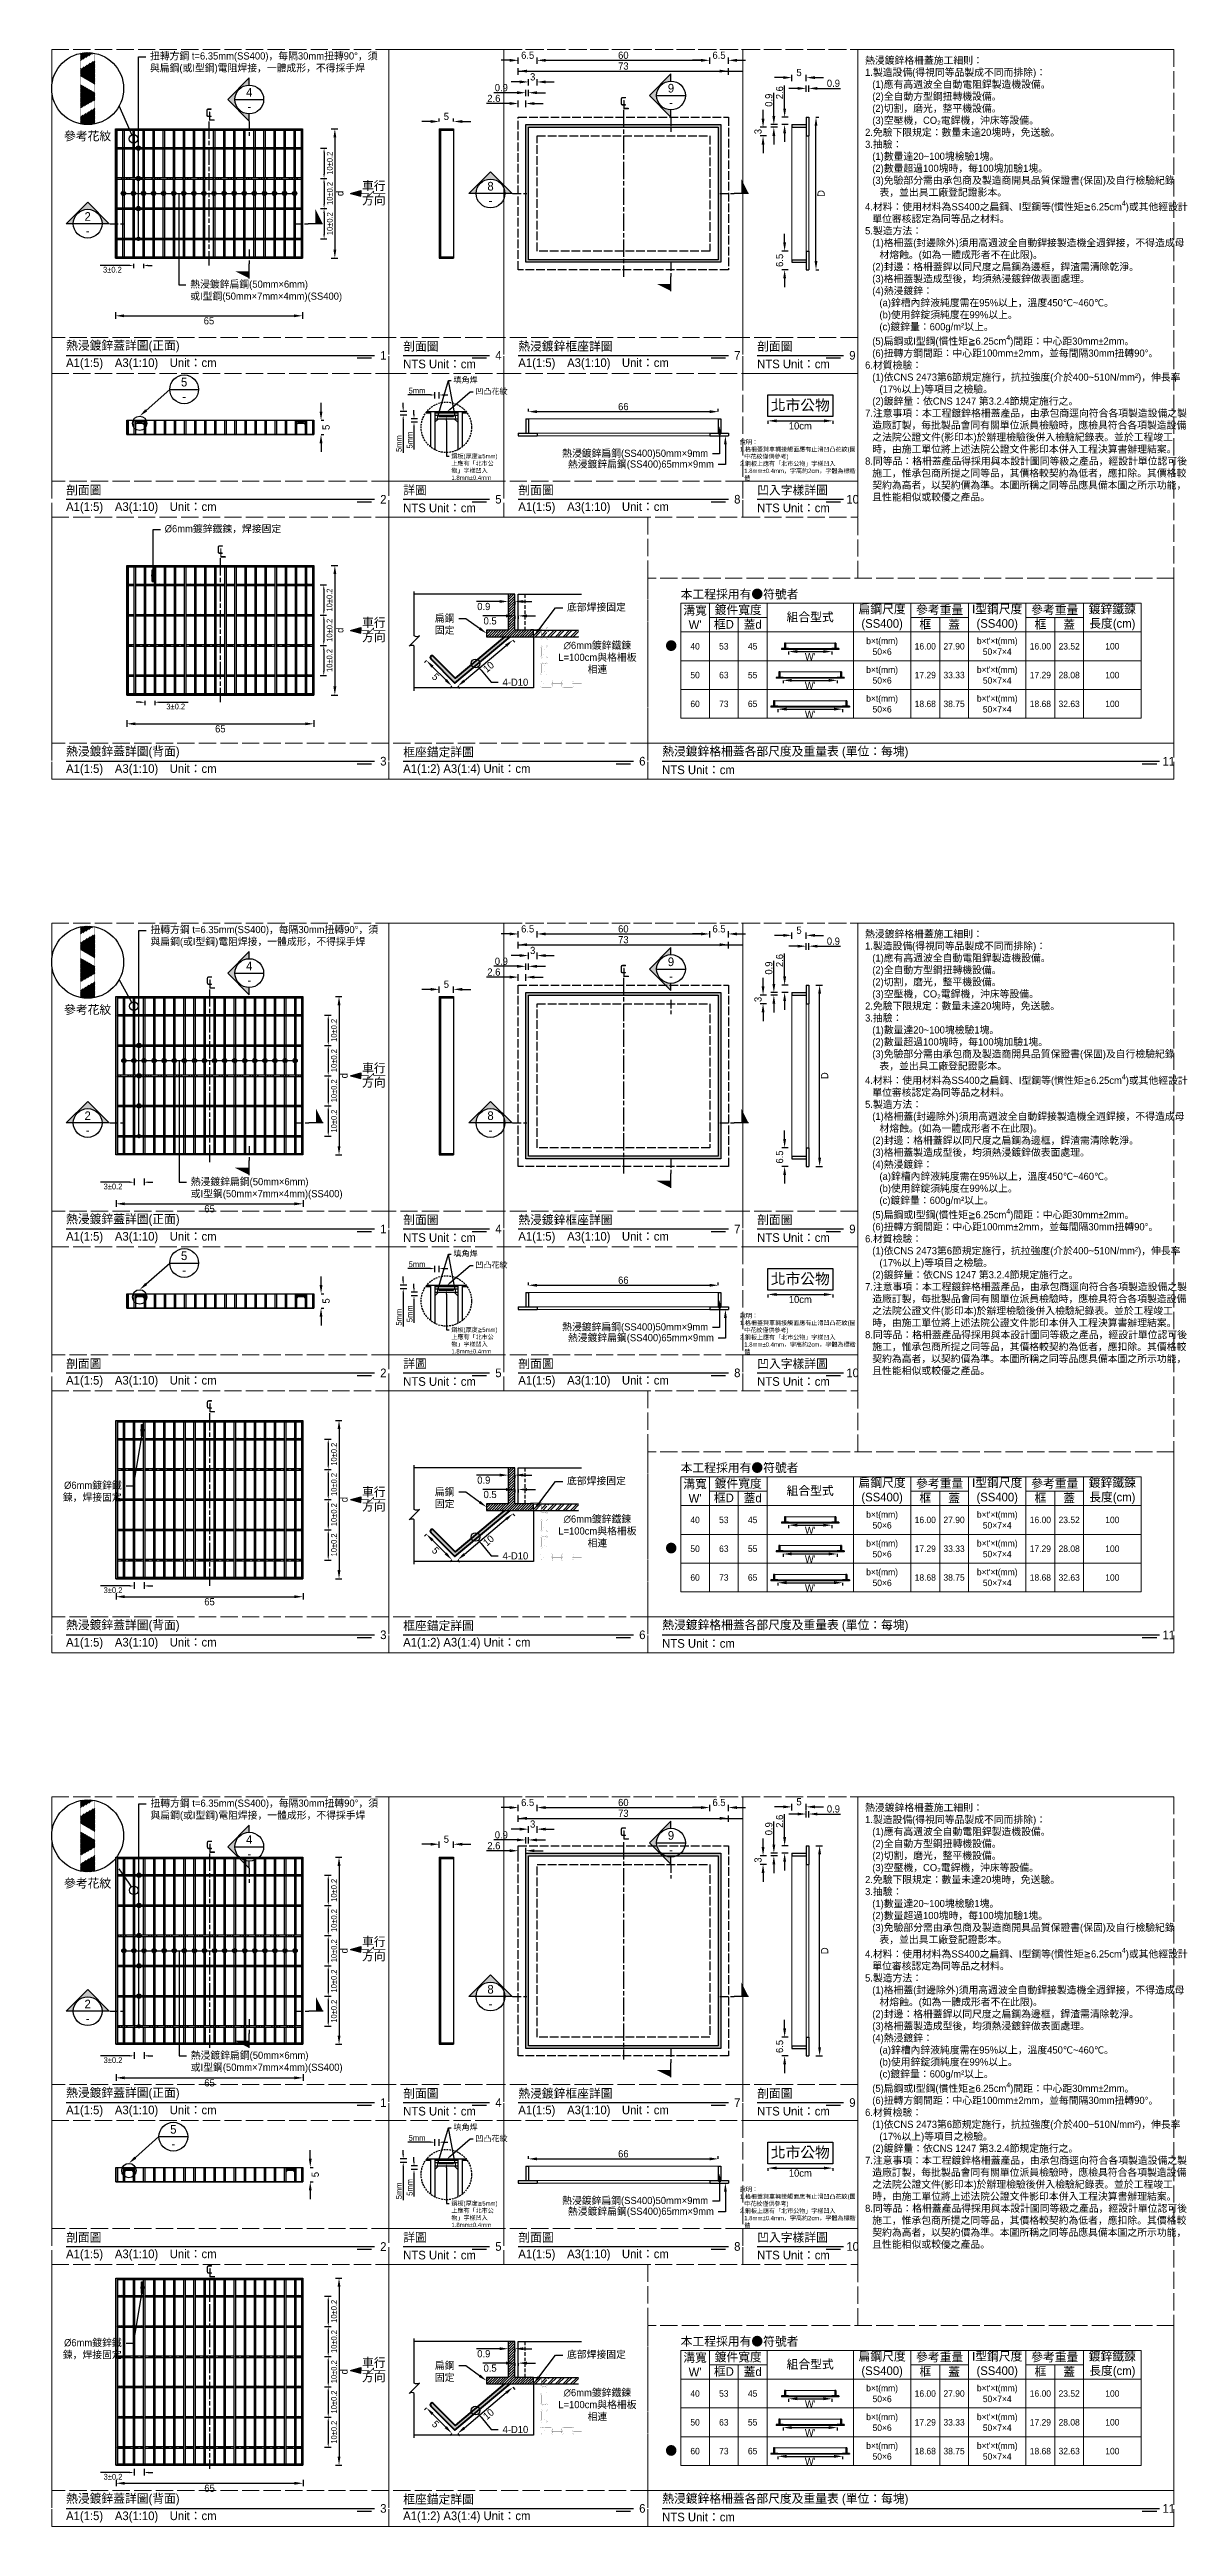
# Model space of a CAD drawing. Extents: x -2640 to 1802, y -2159 to 447.
# Drawn here: x -782 to 0, y -1721 to 0 of the extents above; entities that cross this region are included whole.
import ezdxf
from ezdxf import colors
from ezdxf.entities.mleader import LeaderData, LeaderLine
from ezdxf.math import Vec2, Vec3

# ---------------------------------------------------------------- set-up
doc = ezdxf.new("R2010")
doc.units = 0
doc.header["$MEASUREMENT"] = 0
for name, pattern in [('ACAD_ISO02W100', [15, 12, -3]), ('ACAD_ISO08W100', [36, 24, -3, 6, -3]), ('HIDDEN', [0.375, 0.25, -0.125])]:
    doc.linetypes.add(name, pattern=pattern)
for name, color, linetype, lineweight in [('一、1.基本-圖框', 7, 'Continuous', 20), ('二、1.繪圖-既有設施', 8, 'Continuous', 20), ('二、2.繪圖-施作項目', 181, 'Continuous', 30), ('二、5.繪圖-鋼筋', 60, 'Continuous', 50), ('二、6.繪圖-其他施作項目', 35, 'Continuous', 30)]:
    doc.layers.add(name, color=color, linetype=linetype, lineweight=lineweight)
doc.layers.add('一、4.基本-隱藏', color=9, linetype='ACAD_ISO02W100', lineweight=20, plot=False)
doc.layers.add('三、1.文字-說明文字', color=2, linetype='Continuous')
doc.layers.add('三、3.文字-註解文字', color=2, linetype='Continuous')
doc.styles.add('既有名稱', font='kaiu.ttf', dxfattribs={"height": 4})
doc.styles.add('次圖名(詳圖)', font='MS PGothic.ttf', dxfattribs={"height": 6})
doc.styles.add('註解文字', font='MS PGothic.ttf', dxfattribs={"height": 4})
doc.styles.add('註解文字(詳圖)', font='MS PGothic.ttf', dxfattribs={"height": 5})
doc.dimstyles.new('註解文字', dxfattribs={"dimtxt": 4, "dimasz": 3, "dimexe": 2, "dimexo": 5, "dimgap": 1, "dimtad": 2, "dimzin": 0, "dimdsep": 46, "dimtxsty": '註解文字', "dimcen": 0.1, "dimclrd": 144, "dimclre": 144, "dimclrt": 256, "dimadec": 0, "dimazin": 0, "dimtfac": 1, "dimtofl": 0, "dimtmove": 0, "dimatfit": 3, "dimfxlon": 1, "dimtolj": 1, "dimtzin": 0, "dimlwd": -1, "dimlwe": -1, "dimarcsym": 1})
doc.dimstyles.new('註解文字(詳圖)', dxfattribs={"dimtxt": 5, "dimasz": 6, "dimexe": 2, "dimexo": 5, "dimgap": 1, "dimtad": 2, "dimzin": 0, "dimdsep": 46, "dimtxsty": '註解文字(詳圖)', "dimcen": 0.1, "dimclrd": 144, "dimclre": 144, "dimclrt": 256, "dimadec": 0, "dimazin": 0, "dimtfac": 1, "dimtofl": 0, "dimtmove": 0, "dimatfit": 3, "dimfxlon": 1, "dimtolj": 1, "dimtzin": 0, "dimlwd": -1, "dimlwe": -1, "dimarcsym": 1})
pattern_1 = [(45, (-3081.415, 307.3085), (-5.3033, 5.3033), []), (45, (-3079.647, 307.3085), (-5.3033, 5.3033), []), (45, (-3077.879, 307.3085), (-5.3033, 5.3033), []), (45, (-3076.1115, 307.3085), (-5.3033, 5.3033), [])]
pattern_2 = [(45, (-3311.068, -295.6915), (-5.3033, 5.3033), []), (45, (-3309.3004, -295.6915), (-5.3033, 5.3033), []), (45, (-3307.533, -295.6915), (-5.3033, 5.3033), []), (45, (-3305.765, -295.6915), (-5.3033, 5.3033), [])]
pattern_3 = [(45, (-3541.068, -893.6915), (-5.3033, 5.3033), []), (45, (-3539.3004, -893.6915), (-5.3033, 5.3033), []), (45, (-3537.533, -893.6915), (-5.3033, 5.3033), []), (45, (-3535.765, -893.6915), (-5.3033, 5.3033), [])]

msp = doc.modelspace()

# ---------------------------------------------------------------- texts
at = {"layer": '一、1.基本-圖框', "char_height": 6, "attachment_point": 5, "style": '註解文字(詳圖)'}
for s, width, insert in [("{\\fMS PGothic|b0|i0|c128|p34;溝寬\\P}W'", 22.09955, (-332.847, -394.663)), ('框D', 35.26712, (-312.847, -399.663)), ('鍍件寬度', 35.26712, (-302.847, -389.663)), ('蓋d', 35.26712, (-292.847, -399.663)), ('組合型式', 35.26712, (-252.847, -394.663)), ('扁鋼尺度\\P(SS400)', 35.26712, (-202.847, -394.663)), ('參考重量', 35.26712, (-162.847, -389.663)), ('框', 35.26712, (-172.847, -399.663)), ('蓋', 35.26712, (-152.847, -399.663)), ('I型鋼尺度\\P(SS400)', 36.9324, (-122.847, -394.663)), ('參考重量', 35.26712, (-82.847, -389.663)), ('框', 35.26712, (-92.847, -399.663)), ('蓋', 35.26712, (-72.847, -399.663)), ('{\\fMS PGothic|b0|i0|c128|p34;鍍鋅鐵鍊長度}(cm)', 35.26712, (-42.847, -394.663)), ("{\\fMS PGothic|b0|i0|c128|p34;溝寬\\P}W'", 22.09955, (-332.847, -1001.663)), ('鍍件寬度', 35.26712, (-302.847, -996.663)), ('組合型式', 35.26712, (-252.847, -1001.663)), ('扁鋼尺度\\P(SS400)', 35.26712, (-202.847, -1001.663)), ('參考重量', 35.26712, (-162.847, -996.663)), ('I型鋼尺度\\P(SS400)', 36.9324, (-122.847, -1001.663)), ('參考重量', 35.26712, (-82.847, -996.663)), ('{\\fMS PGothic|b0|i0|c128|p34;鍍鋅鐵鍊長度}(cm)', 35.26712, (-42.847, -1001.663)), ('框D', 35.26712, (-312.847, -1006.663)), ('蓋d', 35.26712, (-292.847, -1006.663)), ('框', 35.26712, (-172.847, -1006.663)), ('蓋', 35.26712, (-152.847, -1006.663)), ('框', 35.26712, (-92.847, -1006.663)), ('蓋', 35.26712, (-72.847, -1006.663)), ("{\\fMS PGothic|b0|i0|c128|p34;溝寬\\P}W'", 22.09955, (-332.847, -1608.663)), ('鍍件寬度', 35.26712, (-302.847, -1603.663)), ('扁鋼尺度\\P(SS400)', 35.26712, (-202.847, -1608.663)), ('參考重量', 35.26712, (-162.847, -1603.663)), ('I型鋼尺度\\P(SS400)', 36.9324, (-122.847, -1608.663)), ('參考重量', 35.26712, (-82.847, -1603.663)), ('{\\fMS PGothic|b0|i0|c128|p34;鍍鋅鐵鍊長度}(cm)', 35.26712, (-42.847, -1608.663)), ('框D', 35.26712, (-312.847, -1613.663)), ('蓋d', 35.26712, (-292.847, -1613.663)), ('組合型式', 35.26712, (-252.847, -1608.663)), ('框', 35.26712, (-172.847, -1613.663)), ('蓋', 35.26712, (-152.847, -1613.663)), ('框', 35.26712, (-92.847, -1613.663)), ('蓋', 35.26712, (-72.847, -1613.663))]:
    msp.add_mtext_dynamic_manual_height_columns(s, width=width, gutter_width=30, heights=[0], dxfattribs=dict(at, insert=insert))
at = {"layer": '三、1.文字-說明文字', "attachment_point": 1}
for s, width, insert, char_height, style in [('\\A1;{\\fMS PGothic|b0|i0|c128|p34;熱浸鍍鋅格柵蓋施工細則：\\P\\pi-5,l5;1.製造設備(得視同等品製成不同而排除)：\\P\\pl10;(1)應有高週波全自動電阻銲製造機設備。\\P(2)全自動方型鋼扭轉機設備。\\P(2)切割，磨光，整平機設備。\\P(3)空壓機，CO₂電銲機，沖床等設備。\\P\\pl5;2.免驗下限規定：數量未達20塊時，免送驗。\\P\\pi0,l0;3.抽驗：\\P\\pi-5,l10;(1)數量達20~100塊檢驗1塊。\\P\\pi-10,l15;(2)數量超過100塊時，每100塊加驗1塊。\\P\\pi-5,l10;(3)免驗部分需由承包商及製造商開具品質保證書(保固)及自行檢驗紀錄表，並出具工廠登記證影本。\\P\\pl5;4.材料：使用材料為SS400之扁鋼、I型鋼等(慣性矩≧6.25cm\\H0.7x;\\S4^ ;\\H1.42857x;)或其他經設計單位審核認定為同等品之材料。\\P\\pi0,l0;5.製造方法：\\P\\pi-5,l10;(1)格柵蓋(封邊除外)須用高週波全自動銲接製造機全週銲接，不得造成母材熔蝕。(如為一體成形者不在此限)。\\P(2)封邊：格柵蓋銲以同尺度之扁鋼為邊框，銲渣需清除乾淨。\\P(3)格柵蓋製造成型後，均須熱浸鍍鋅做表面處理。\\P\\pi5,l0;(4)熱浸鍍鋅：\\P\\pi-5,l15;(a)鋅槽\\fPMingLiU|b0|i0|c136|p18;內\\fMS PGothic|b0|i0|c128|p34;鋅液純度需在95%以上，溫度450℃~460℃。\\P(b)使用鋅錠須純度在99%以上。\\P(c)鍍鋅量：600g/m²以上。\\P\\pl10;(5)扁鋼或I型鋼(慣性矩≧6.25cm\\H0.7x;\\S4^ ;\\H1.42857x;)間距：中心距30mm±2mm。\\P(6)扭轉方鋼間距：中心距100mm±2mm，並每間隔30mm扭轉90°。\\P\\pi0,l0;6.材質檢驗：\\P\\pi-5,l10;(1)依CNS 2473第6節規定施行，抗拉強度(介於400~510N/mm²)，伸長率(17%以上)等項目之檢驗。\\P(2)鍍鋅量：依CNS 1247 第3.2.4節規定施行之。\\P\\pl5;7.注意事項：本工程鍍鋅格柵蓋\\fPMingLiU|b0|i0|c136|p18;產\\fMS PGothic|b0|i0|c128|p34;品，由承包商逕向符合各項製造設備之製造廠訂製，每批製品會同有關單位派員檢驗時，應檢具符合各項製造設備之法院公證文件(影印本)於辦理檢驗後併入檢驗紀錄表。並於工程竣工時，由施工單位將上述法院公證文件影印本併入工程決算書辦理結案。\\P8.同等品：格柵蓋\\fPMingLiU|b0|i0|c136|p18;產\\fMS PGothic|b0|i0|c128|p34;品得採用與本設計圖同等級之\\fPMingLiU|b0|i0|c136|p18;產\\fMS PGothic|b0|i0|c128|p34;品，經設計單位認可後施工，惟承包商所提之同等品，其價格較契約為低者，應扣除。其價格較契約為高者，以契約價為準。本圖所稱之同等品應具備本圖之所示功能，且性能相似或較優之\\fPMingLiU|b0|i0|c136|p18;產\\fMS PGothic|b0|i0|c128|p34;品。}', 214.70602, (-214.693, -5), 5, '次圖名(詳圖)'), ('{\\fPMingLiU|b0|i0|c136|p18;說\\fMS PGothic|b0|i0|c128|p34;明：\\P\\pi-3,l3;1.格柵蓋與車輛接觸面應有止滑凹凸花紋(圖中花紋僅供參考)\\P2.鋼板上應有「北市公物」字樣凹入1.8mm±0.4mm，字高約2cm，字體為標楷體}', 83.36188, (-301.689, -271.215), 3, '註解文字'), ('\\A1;{\\fMS PGothic|b0|i0|c128|p34;熱浸鍍鋅格柵蓋施工細則：\\P\\pi-5,l5;1.製造設備(得視同等品製成不同而排除)：\\P\\pl10;(1)應有高週波全自動電阻銲製造機設備。\\P(2)全自動方型鋼扭轉機設備。\\P(2)切割，磨光，整平機設備。\\P(3)空壓機，CO₂電銲機，沖床等設備。\\P\\pl5;2.免驗下限規定：數量未達20塊時，免送驗。\\P\\pi0,l0;3.抽驗：\\P\\pi-5,l10;(1)數量達20~100塊檢驗1塊。\\P\\pi-10,l15;(2)數量超過100塊時，每100塊加驗1塊。\\P\\pi-5,l10;(3)免驗部分需由承包商及製造商開具品質保證書(保固)及自行檢驗紀錄表，並出具工廠登記證影本。\\P\\pl5;4.材料：使用材料為SS400之扁鋼、I型鋼等(慣性矩≧6.25cm\\H0.7x;\\S4^ ;\\H1.42857x;)或其他經設計單位審核認定為同等品之材料。\\P\\pi0,l0;5.製造方法：\\P\\pi-5,l10;(1)格柵蓋(封邊除外)須用高週波全自動銲接製造機全週銲接，不得造成母材熔蝕。(如為一體成形者不在此限)。\\P(2)封邊：格柵蓋銲以同尺度之扁鋼為邊框，銲渣需清除乾淨。\\P(3)格柵蓋製造成型後，均須熱浸鍍鋅做表面處理。\\P\\pi5,l0;(4)熱浸鍍鋅：\\P\\pi-5,l15;(a)鋅槽\\fPMingLiU|b0|i0|c136|p18;內\\fMS PGothic|b0|i0|c128|p34;鋅液純度需在95%以上，溫度450℃~460℃。\\P(b)使用鋅錠須純度在99%以上。\\P(c)鍍鋅量：600g/m²以上。\\P\\pl10;(5)扁鋼或I型鋼(慣性矩≧6.25cm\\H0.7x;\\S4^ ;\\H1.42857x;)間距：中心距30mm±2mm。\\P(6)扭轉方鋼間距：中心距100mm±2mm，並每間隔30mm扭轉90°。\\P\\pi0,l0;6.材質檢驗：\\P\\pi-5,l10;(1)依CNS 2473第6節規定施行，抗拉強度(介於400~510N/mm²)，伸長率(17%以上)等項目之檢驗。\\P(2)鍍鋅量：依CNS 1247 第3.2.4節規定施行之。\\P\\pl5;7.注意事項：本工程鍍鋅格柵蓋\\fPMingLiU|b0|i0|c136|p18;產\\fMS PGothic|b0|i0|c128|p34;品，由承包商逕向符合各項製造設備之製造廠訂製，每批製品會同有關單位派員檢驗時，應檢具符合各項製造設備之法院公證文件(影印本)於辦理檢驗後併入檢驗紀錄表。並於工程竣工時，由施工單位將上述法院公證文件影印本併入工程決算書辦理結案。\\P8.同等品：格柵蓋\\fPMingLiU|b0|i0|c136|p18;產\\fMS PGothic|b0|i0|c128|p34;品得採用與本設計圖同等級之\\fPMingLiU|b0|i0|c136|p18;產\\fMS PGothic|b0|i0|c128|p34;品，經設計單位認可後施工，惟承包商所提之同等品，其價格較契約為低者，應扣除。其價格較契約為高者，以契約價為準。本圖所稱之同等品應具備本圖之所示功能，且性能相似或較優之\\fPMingLiU|b0|i0|c136|p18;產\\fMS PGothic|b0|i0|c128|p34;品。}', 214.70602, (-214.693, -612), 5, '次圖名(詳圖)'), ('{\\fPMingLiU|b0|i0|c136|p18;說\\fMS PGothic|b0|i0|c128|p34;明：\\P\\pi-3,l3;1.格柵蓋與車輛接觸面應有止滑凹凸花紋(圖中花紋僅供參考)\\P2.鋼板上應有「北市公物」字樣凹入1.8mm±0.4mm，字高約2cm，字體為標楷體}', 83.36188, (-301.689, -878.215), 3, '註解文字'), ('\\A1;{\\fMS PGothic|b0|i0|c128|p34;熱浸鍍鋅格柵蓋施工細則：\\P\\pi-5,l5;1.製造設備(得視同等品製成不同而排除)：\\P\\pl10;(1)應有高週波全自動電阻銲製造機設備。\\P(2)全自動方型鋼扭轉機設備。\\P(2)切割，磨光，整平機設備。\\P(3)空壓機，CO₂電銲機，沖床等設備。\\P\\pl5;2.免驗下限規定：數量未達20塊時，免送驗。\\P\\pi0,l0;3.抽驗：\\P\\pi-5,l10;(1)數量達20~100塊檢驗1塊。\\P\\pi-10,l15;(2)數量超過100塊時，每100塊加驗1塊。\\P\\pi-5,l10;(3)免驗部分需由承包商及製造商開具品質保證書(保固)及自行檢驗紀錄表，並出具工廠登記證影本。\\P\\pl5;4.材料：使用材料為SS400之扁鋼、I型鋼等(慣性矩≧6.25cm\\H0.7x;\\S4^ ;\\H1.42857x;)或其他經設計單位審核認定為同等品之材料。\\P\\pi0,l0;5.製造方法：\\P\\pi-5,l10;(1)格柵蓋(封邊除外)須用高週波全自動銲接製造機全週銲接，不得造成母材熔蝕。(如為一體成形者不在此限)。\\P(2)封邊：格柵蓋銲以同尺度之扁鋼為邊框，銲渣需清除乾淨。\\P(3)格柵蓋製造成型後，均須熱浸鍍鋅做表面處理。\\P\\pi5,l0;(4)熱浸鍍鋅：\\P\\pi-5,l15;(a)鋅槽\\fPMingLiU|b0|i0|c136|p18;內\\fMS PGothic|b0|i0|c128|p34;鋅液純度需在95%以上，溫度450℃~460℃。\\P(b)使用鋅錠須純度在99%以上。\\P(c)鍍鋅量：600g/m²以上。\\P\\pl10;(5)扁鋼或I型鋼(慣性矩≧6.25cm\\H0.7x;\\S4^ ;\\H1.42857x;)間距：中心距30mm±2mm。\\P(6)扭轉方鋼間距：中心距100mm±2mm，並每間隔30mm扭轉90°。\\P\\pi0,l0;6.材質檢驗：\\P\\pi-5,l10;(1)依CNS 2473第6節規定施行，抗拉強度(介於400~510N/mm²)，伸長率(17%以上)等項目之檢驗。\\P(2)鍍鋅量：依CNS 1247 第3.2.4節規定施行之。\\P\\pl5;7.注意事項：本工程鍍鋅格柵蓋\\fPMingLiU|b0|i0|c136|p18;產\\fMS PGothic|b0|i0|c128|p34;品，由承包商逕向符合各項製造設備之製造廠訂製，每批製品會同有關單位派員檢驗時，應檢具符合各項製造設備之法院公證文件(影印本)於辦理檢驗後併入檢驗紀錄表。並於工程竣工時，由施工單位將上述法院公證文件影印本併入工程決算書辦理結案。\\P8.同等品：格柵蓋\\fPMingLiU|b0|i0|c136|p18;產\\fMS PGothic|b0|i0|c128|p34;品得採用與本設計圖同等級之\\fPMingLiU|b0|i0|c136|p18;產\\fMS PGothic|b0|i0|c128|p34;品，經設計單位認可後施工，惟承包商所提之同等品，其價格較契約為低者，應扣除。其價格較契約為高者，以契約價為準。本圖所稱之同等品應具備本圖之所示功能，且性能相似或較優之\\fPMingLiU|b0|i0|c136|p18;產\\fMS PGothic|b0|i0|c128|p34;品。}', 214.70602, (-214.693, -1219), 5, '次圖名(詳圖)'), ('{\\fPMingLiU|b0|i0|c136|p18;說\\fMS PGothic|b0|i0|c128|p34;明：\\P\\pi-3,l3;1.格柵蓋與車輛接觸面應有止滑凹凸花紋(圖中花紋僅供參考)\\P2.鋼板上應有「北市公物」字樣凹入1.8mm±0.4mm，字高約2cm，字體為標楷體}', 83.36188, (-301.689, -1485.215), 3, '註解文字')]:
    msp.add_mtext_dynamic_manual_height_columns(s, width=width, gutter_width=30, heights=[0], dxfattribs=dict(at, insert=insert, char_height=char_height, style=style))
at = {"layer": '三、3.文字-註解文字'}
for s, width, gutter_width, heights, insert, char_height, attachment_point, style in [('4', 6.60394, 25, [0], (-642.693, -29.693), 6, 5, '註解文字(詳圖)'), ('{\\fMS PGothic|b0|i0|c128|p34;℄}', 4.50432, 30, [11], (-382.693, -36), 10, 5, '次圖名(詳圖)'), ('9', 6.60394, 25, [0], (-349.584, -26.893), 6, 5, '註解文字(詳圖)'), ('{\\fMS PGothic|b0|i0|c128|p34;℄}', 4.50432, 30, [11], (-670.693, -44), 10, 5, '次圖名(詳圖)'), ('-', 6.60394, 25, [0], (-642.693, -39.693), 6, 5, '註解文字(詳圖)'), ('-', 6.60394, 25, [0], (-349.584, -36.893), 6, 5, '註解文字(詳圖)'), ('{\\fMS PGothic|b0|i0|c128|p34;參考花紋}', 34.78694, 30, [0], (-755, -57.134), 6, 2, '次圖名(詳圖)'), ('{\\fMS PGothic|b0|i0|c128|p34;車行}\\P{\\fMS PGothic|b0|i0|c128|p34;方向}', 22.73727, 30, [0], (-556.101, -100.001), 6, 5, '次圖名(詳圖)'), ('8', 6.60394, 25, [0], (-475, -95), 6, 5, '註解文字(詳圖)'), ('2', 6.60394, 25, [0], (-755, -116), 6, 5, '註解文字(詳圖)'), ('-', 6.60394, 25, [0], (-475, -105), 6, 5, '註解文字(詳圖)'), ('-', 6.60394, 25, [0], (-755, -126), 6, 5, '註解文字(詳圖)'), ('{\\fMS PGothic|b0|i0|c128|p34;熱浸鍍鋅蓋詳圖(正面)}', 109.33936, 15, [0], (-770, -206.5), 6, 4, '次圖名(詳圖)'), ('剖面圖', 30.14945, 15, [0], (-535.693, -206.5), 6, 4, '次圖名(詳圖)'), ('{\\fMS PGothic|b0|i0|c128|p34;熱浸鍍鋅框座詳圖}', 109.33936, 15, [0], (-455.693, -206.5), 6, 4, '次圖名(詳圖)'), ('剖面圖', 30.14945, 15, [0], (-289.693, -206.5), 6, 4, '次圖名(詳圖)'), ('{\\fMS PGothic|b0|i0|c128|p34;A1(1:}5{\\fMS PGothic|b0|i0|c128|p34;)\u3000A3(1:}1{\\fMS PGothic|b0|i0|c128|p34;0)^IUnit：cm}', 136.03259, 15, [0], (-770, -218.5), 6, 4, '次圖名(詳圖)'), ('1', 3, 15, [0], (-551.693, -212.5), 6, 4, '次圖名(詳圖)'), ('NTS{\\fMS PGothic|b0|i0|c128|p34; Unit：cm}', 93.26158, 15, [0], (-535.693, -218.5), 6, 4, '次圖名(詳圖)'), ('4', 3, 15, [0], (-471.693, -212.5), 6, 4, '次圖名(詳圖)'), ('{\\fMS PGothic|b0|i0|c128|p34;A1(1:}5{\\fMS PGothic|b0|i0|c128|p34;)\u3000A3(1:}1{\\fMS PGothic|b0|i0|c128|p34;0)^IUnit：cm}', 136.03259, 15, [0], (-455.693, -218.5), 6, 4, '次圖名(詳圖)'), ('7', 3, 15, [0], (-305.693, -212.5), 6, 4, '次圖名(詳圖)'), ('NTS{\\fMS PGothic|b0|i0|c128|p34; Unit：cm}', 93.26158, 15, [0], (-289.693, -218.5), 6, 4, '次圖名(詳圖)'), ('9', 3, 15, [0], (-225.693, -212.5), 6, 4, '次圖名(詳圖)'), ('5', 6.60394, 25, [0], (-687.953, -231.135), 6, 5, '註解文字(詳圖)'), ('-', 6.60394, 25, [0], (-687.953, -241.135), 6, 5, '註解文字(詳圖)'), ('剖面圖', 109.33936, 15, [0], (-770, -306.5), 6, 4, '次圖名(詳圖)'), ('2', 3, 15, [0], (-551.693, -312.5), 6, 4, '次圖名(詳圖)'), ('詳圖', 30.14945, 15, [0], (-535.693, -306.5), 6, 4, '次圖名(詳圖)'), ('5', 3, 15, [0], (-471.693, -312.5), 6, 4, '次圖名(詳圖)'), ('剖面圖', 109.33936, 15, [0], (-455.693, -306.5), 6, 4, '次圖名(詳圖)'), ('8', 3, 15, [0], (-305.693, -312.5), 6, 4, '次圖名(詳圖)'), ('凹入字樣詳{\\fMS PGothic|b0|i0|c128|p34;圖}', 51.13853, 15, [0], (-289.693, -306.5), 6, 4, '次圖名(詳圖)'), ('10', 3, 15, [0], (-227.693, -312.5), 6, 4, '次圖名(詳圖)'), ('{\\fMS PGothic|b0|i0|c128|p34;A1(1:}5{\\fMS PGothic|b0|i0|c128|p34;)\u3000A3(1:}1{\\fMS PGothic|b0|i0|c128|p34;0)^IUnit：cm}', 136.03259, 15, [0], (-770, -318.5), 6, 4, '次圖名(詳圖)'), ('NTS{\\fMS PGothic|b0|i0|c128|p34; Unit：cm}', 93.26158, 15, [0], (-535.693, -318.5), 6, 4, '次圖名(詳圖)'), ('{\\fMS PGothic|b0|i0|c128|p34;A1(1:}5{\\fMS PGothic|b0|i0|c128|p34;)\u3000A3(1:}1{\\fMS PGothic|b0|i0|c128|p34;0)^IUnit：cm}', 136.03259, 15, [0], (-455.693, -318.5), 6, 4, '次圖名(詳圖)'), ('NTS{\\fMS PGothic|b0|i0|c128|p34; Unit：cm}', 93.26158, 15, [0], (-289.693, -318.5), 6, 4, '次圖名(詳圖)'), ('{\\fMS PGothic|b0|i0|c128|p34;℄}', 4.50432, 30, [11], (-662.847, -347.5), 10, 5, '次圖名(詳圖)'), ('{\\fMS PGothic|b0|i0|c128|p34;本工程採用有●符號者}', 89.58136, 30, [0], (-342.847, -382.163), 6, 7, '次圖名(詳圖)'), ('{\\fMS PGothic|b0|i0|c128|p34;車行}\\P{\\fMS PGothic|b0|i0|c128|p34;方向}', 22.73727, 30, [0], (-556.101, -403.501), 6, 5, '次圖名(詳圖)'), ('{\\fMS PGothic|b0|i0|c128|p34;∅6mm鍍鋅鐵鍊L=100cm與格柵板相連}', 56.74547, 30, [0], (-400.736, -422.596), 5, 5, '次圖名(詳圖)'), ('{\\fMS PGothic|b0|i0|c128|p34;●}', 9.0506, 30, [0], (-345.347, -414.663), 6, 6, '次圖名(詳圖)'), ('40', 9.06048, 30, [0], (-332.847, -414.663), 4.5, 5, '註解文字(詳圖)'), ('53', 9.06048, 30, [0], (-312.847, -414.663), 4.5, 5, '註解文字(詳圖)'), ('45', 9.06048, 30, [0], (-292.847, -414.663), 4.5, 5, '註解文字(詳圖)'), ('{\\fMS PGothic|b0|i0|c128|p34;b×t(mm)\\P50×6}', 53.3682, 30, [0], (-202.847, -414.663), 4.5, 5, '註解文字(詳圖)'), ('16.00', 9.06048, 30, [0], (-172.847, -414.663), 4.5, 5, '註解文字(詳圖)'), ('27.90', 9.06048, 30, [0], (-152.847, -414.663), 4.5, 5, '註解文字(詳圖)'), ("{\\fMS PGothic|b0|i0|c128|p34;b×t}'{\\fMS PGothic|b0|i0|c128|p34;×t(mm)\\P50×}7{\\fMS PGothic|b0|i0|c128|p34;×}4", 53.73049, 30, [0], (-122.847, -414.663), 4.5, 5, '註解文字(詳圖)'), ('16.00', 9.06048, 30, [0], (-92.847, -414.663), 4.5, 5, '註解文字(詳圖)'), ('23.52', 9.06048, 30, [0], (-72.847, -414.663), 4.5, 5, '註解文字(詳圖)'), ('100', 9.06048, 30, [0], (-42.847, -414.663), 4.5, 5, '註解文字(詳圖)'), ('b×t(mm)\\P50×6', 53.3682, 30, [0], (-202.847, -434.663), 4.5, 5, '註解文字(詳圖)'), ("{\\fMS PGothic|b0|i0|c128|p34;b×t}'{\\fMS PGothic|b0|i0|c128|p34;×t(mm)\\P50×}7{\\fMS PGothic|b0|i0|c128|p34;×}4", 53.73049, 30, [0], (-122.847, -434.663), 4.5, 5, '註解文字(詳圖)'), ('50', 9.06048, 30, [0], (-332.847, -434.663), 4.5, 5, '註解文字(詳圖)'), ('63', 9.06048, 30, [0], (-312.847, -434.663), 4.5, 5, '註解文字(詳圖)'), ('55', 9.06048, 30, [0], (-292.847, -434.663), 4.5, 5, '註解文字(詳圖)'), ('17.29', 9.06048, 30, [0], (-172.847, -434.663), 4.5, 5, '註解文字(詳圖)'), ('33.33', 9.06048, 30, [0], (-152.847, -434.663), 4.5, 5, '註解文字(詳圖)'), ('17.29', 9.06048, 30, [0], (-92.847, -434.663), 4.5, 5, '註解文字(詳圖)'), ('28.08', 9.06048, 30, [0], (-72.847, -434.663), 4.5, 5, '註解文字(詳圖)'), ('100', 9.06048, 30, [0], (-42.847, -434.663), 4.5, 5, '註解文字(詳圖)'), ('60', 9.06048, 30, [0], (-332.847, -454.663), 4.5, 5, '註解文字(詳圖)'), ('73', 9.06048, 30, [0], (-312.847, -454.663), 4.5, 5, '註解文字(詳圖)'), ('65', 9.06048, 30, [0], (-292.847, -454.663), 4.5, 5, '註解文字(詳圖)'), ('b×t(mm)\\P50×6', 53.3682, 30, [0], (-202.847, -454.663), 4.5, 5, '註解文字(詳圖)'), ('18.68', 9.06048, 30, [0], (-172.847, -454.663), 4.5, 5, '註解文字(詳圖)'), ('38.75', 9.06048, 30, [0], (-152.847, -454.663), 4.5, 5, '註解文字(詳圖)'), ("{\\fMS PGothic|b0|i0|c128|p34;b×t}'{\\fMS PGothic|b0|i0|c128|p34;×t(mm)\\P50×}7{\\fMS PGothic|b0|i0|c128|p34;×}4", 53.73049, 30, [0], (-122.847, -454.663), 4.5, 5, '註解文字(詳圖)'), ('18.68', 9.06048, 30, [0], (-92.847, -454.663), 4.5, 5, '註解文字(詳圖)'), ('32.63', 9.06048, 30, [0], (-72.847, -454.663), 4.5, 5, '註解文字(詳圖)'), ('100', 9.06048, 30, [0], (-42.847, -454.663), 4.5, 5, '註解文字(詳圖)'), ('{\\fMS PGothic|b0|i0|c128|p34;A1(1:}5{\\fMS PGothic|b0|i0|c128|p34;)\u3000A3(1:}1{\\fMS PGothic|b0|i0|c128|p34;0)^IUnit：cm}', 136.03259, 15, [0], (-770, -500.5), 6, 4, '次圖名(詳圖)'), ('{\\fMS PGothic|b0|i0|c128|p34;熱浸鍍鋅蓋詳圖(背面)}', 109.33936, 15, [0], (-770, -488.5), 6, 4, '次圖名(詳圖)'), ('3', 3, 15, [0], (-551.693, -494.5), 6, 4, '次圖名(詳圖)'), ('{\\fMS PGothic|b0|i0|c128|p34;A1(1:}2{\\fMS PGothic|b0|i0|c128|p34;) A3(1:}4{\\fMS PGothic|b0|i0|c128|p34;) Unit：cm}', 93.26158, 15, [0], (-535.693, -500.5), 6, 4, '次圖名(詳圖)'), ('框座錨定詳{\\fMS PGothic|b0|i0|c128|p34;圖}', 52.23532, 15, [0], (-535.693, -488.5), 6, 4, '次圖名(詳圖)'), ('6', 3, 15, [0], (-371.693, -494.5), 6, 4, '次圖名(詳圖)'), ('熱浸鍍鋅格柵蓋各部尺度及重量表 (單位：每塊)', 178.77603, 15, [0], (-355.693, -488.5), 6, 4, '次圖名(詳圖)'), ('NTS{\\fMS PGothic|b0|i0|c128|p34; Unit：cm}', 93.26158, 15, [0], (-355.693, -500.5), 6, 4, '次圖名(詳圖)'), ('11', 3, 15, [0], (-8, -494.5), 6, 4, '次圖名(詳圖)'), ('4', 6.60394, 25, [0], (-642.693, -636.693), 6, 5, '註解文字(詳圖)'), ('{\\fMS PGothic|b0|i0|c128|p34;℄}', 4.50432, 30, [11], (-382.693, -639), 10, 5, '次圖名(詳圖)'), ('9', 6.60394, 25, [0], (-349.584, -633.893), 6, 5, '註解文字(詳圖)'), ('{\\fMS PGothic|b0|i0|c128|p34;℄}', 4.50432, 30, [11], (-670.347, -647), 10, 5, '次圖名(詳圖)'), ('-', 6.60394, 25, [0], (-642.693, -646.693), 6, 5, '註解文字(詳圖)'), ('-', 6.60394, 25, [0], (-349.584, -643.893), 6, 5, '註解文字(詳圖)'), ('{\\fMS PGothic|b0|i0|c128|p34;參考花紋}', 34.78694, 30, [0], (-755, -664.134), 6, 2, '次圖名(詳圖)'), ('{\\fMS PGothic|b0|i0|c128|p34;車行}\\P{\\fMS PGothic|b0|i0|c128|p34;方向}', 22.73727, 30, [0], (-556.101, -713.001), 6, 5, '次圖名(詳圖)'), ('2', 6.60394, 25, [0], (-755, -740.821), 6, 5, '註解文字(詳圖)'), ('8', 6.60394, 25, [0], (-475, -740.821), 6, 5, '註解文字(詳圖)'), ('-', 6.60394, 25, [0], (-755, -750.821), 6, 5, '註解文字(詳圖)'), ('-', 6.60394, 25, [0], (-475, -750.821), 6, 5, '註解文字(詳圖)'), ('{\\fMS PGothic|b0|i0|c128|p34;熱浸鍍鋅蓋詳圖(正面)}', 109.33936, 15, [0], (-770, -813.5), 6, 4, '次圖名(詳圖)'), ('{\\fMS PGothic|b0|i0|c128|p34;A1(1:}5{\\fMS PGothic|b0|i0|c128|p34;)\u3000A3(1:}1{\\fMS PGothic|b0|i0|c128|p34;0)^IUnit：cm}', 136.03259, 15, [0], (-770, -825.5), 6, 4, '次圖名(詳圖)'), ('1', 3, 15, [0], (-551.693, -819.5), 6, 4, '次圖名(詳圖)'), ('剖面圖', 30.14945, 15, [0], (-535.693, -813.5), 6, 4, '次圖名(詳圖)'), ('NTS{\\fMS PGothic|b0|i0|c128|p34; Unit：cm}', 93.26158, 15, [0], (-535.693, -825.5), 6, 4, '次圖名(詳圖)'), ('4', 3, 15, [0], (-471.693, -819.5), 6, 4, '次圖名(詳圖)'), ('{\\fMS PGothic|b0|i0|c128|p34;A1(1:}5{\\fMS PGothic|b0|i0|c128|p34;)\u3000A3(1:}1{\\fMS PGothic|b0|i0|c128|p34;0)^IUnit：cm}', 136.03259, 15, [0], (-455.693, -825.5), 6, 4, '次圖名(詳圖)'), ('{\\fMS PGothic|b0|i0|c128|p34;熱浸鍍鋅框座詳圖}', 109.33936, 15, [0], (-455.693, -813.5), 6, 4, '次圖名(詳圖)'), ('7', 3, 15, [0], (-305.693, -819.5), 6, 4, '次圖名(詳圖)'), ('剖面圖', 30.14945, 15, [0], (-289.693, -813.5), 6, 4, '次圖名(詳圖)'), ('NTS{\\fMS PGothic|b0|i0|c128|p34; Unit：cm}', 93.26158, 15, [0], (-289.693, -825.5), 6, 4, '次圖名(詳圖)'), ('9', 3, 15, [0], (-225.693, -819.5), 6, 4, '次圖名(詳圖)'), ('5', 6.60394, 25, [0], (-687.953, -838.135), 6, 5, '註解文字(詳圖)'), ('-', 6.60394, 25, [0], (-687.953, -848.135), 6, 5, '註解文字(詳圖)'), ('剖面圖', 109.33936, 15, [0], (-770, -913.5), 6, 4, '次圖名(詳圖)'), ('詳圖', 30.14945, 15, [0], (-535.693, -913.5), 6, 4, '次圖名(詳圖)'), ('剖面圖', 109.33936, 15, [0], (-455.693, -913.5), 6, 4, '次圖名(詳圖)'), ('凹入字樣詳{\\fMS PGothic|b0|i0|c128|p34;圖}', 51.13853, 15, [0], (-289.693, -913.5), 6, 4, '次圖名(詳圖)'), ('{\\fMS PGothic|b0|i0|c128|p34;A1(1:}5{\\fMS PGothic|b0|i0|c128|p34;)\u3000A3(1:}1{\\fMS PGothic|b0|i0|c128|p34;0)^IUnit：cm}', 136.03259, 15, [0], (-770, -925.5), 6, 4, '次圖名(詳圖)'), ('2', 3, 15, [0], (-551.693, -919.5), 6, 4, '次圖名(詳圖)'), ('NTS{\\fMS PGothic|b0|i0|c128|p34; Unit：cm}', 93.26158, 15, [0], (-535.693, -925.5), 6, 4, '次圖名(詳圖)'), ('5', 3, 15, [0], (-471.693, -919.5), 6, 4, '次圖名(詳圖)'), ('{\\fMS PGothic|b0|i0|c128|p34;A1(1:}5{\\fMS PGothic|b0|i0|c128|p34;)\u3000A3(1:}1{\\fMS PGothic|b0|i0|c128|p34;0)^IUnit：cm}', 136.03259, 15, [0], (-455.693, -925.5), 6, 4, '次圖名(詳圖)'), ('8', 3, 15, [0], (-305.693, -919.5), 6, 4, '次圖名(詳圖)'), ('NTS{\\fMS PGothic|b0|i0|c128|p34; Unit：cm}', 93.26158, 15, [0], (-289.693, -925.5), 6, 4, '次圖名(詳圖)'), ('10', 3, 15, [0], (-227.693, -919.5), 6, 4, '次圖名(詳圖)'), ('{\\fMS PGothic|b0|i0|c128|p34;℄}', 4.50432, 30, [11], (-670.347, -941.5), 10, 5, '次圖名(詳圖)'), ('{\\fMS PGothic|b0|i0|c128|p34;本工程採用有●符號者}', 89.58136, 30, [0], (-342.847, -989.163), 6, 7, '次圖名(詳圖)'), ('{\\fMS PGothic|b0|i0|c128|p34;車行}\\P{\\fMS PGothic|b0|i0|c128|p34;方向}', 22.73727, 30, [0], (-556.101, -1007.501), 6, 5, '次圖名(詳圖)'), ('{\\fMS PGothic|b0|i0|c128|p34;∅6mm鍍鋅鐵鍊L=100cm與格柵板相連}', 56.74547, 30, [0], (-400.736, -1029.596), 5, 5, '次圖名(詳圖)'), ('40', 9.06048, 30, [0], (-332.847, -1021.663), 4.5, 5, '註解文字(詳圖)'), ('53', 9.06048, 30, [0], (-312.847, -1021.663), 4.5, 5, '註解文字(詳圖)'), ('45', 9.06048, 30, [0], (-292.847, -1021.663), 4.5, 5, '註解文字(詳圖)'), ('{\\fMS PGothic|b0|i0|c128|p34;b×t(mm)\\P50×6}', 53.3682, 30, [0], (-202.847, -1021.663), 4.5, 5, '註解文字(詳圖)'), ('16.00', 9.06048, 30, [0], (-172.847, -1021.663), 4.5, 5, '註解文字(詳圖)'), ('27.90', 9.06048, 30, [0], (-152.847, -1021.663), 4.5, 5, '註解文字(詳圖)'), ("{\\fMS PGothic|b0|i0|c128|p34;b×t}'{\\fMS PGothic|b0|i0|c128|p34;×t(mm)\\P50×}7{\\fMS PGothic|b0|i0|c128|p34;×}4", 53.73049, 30, [0], (-122.847, -1021.663), 4.5, 5, '註解文字(詳圖)'), ('16.00', 9.06048, 30, [0], (-92.847, -1021.663), 4.5, 5, '註解文字(詳圖)'), ('23.52', 9.06048, 30, [0], (-72.847, -1021.663), 4.5, 5, '註解文字(詳圖)'), ('100', 9.06048, 30, [0], (-42.847, -1021.663), 4.5, 5, '註解文字(詳圖)'), ('{\\fMS PGothic|b0|i0|c128|p34;●}', 9.0506, 30, [0], (-345.347, -1041.663), 6, 6, '次圖名(詳圖)'), ('50', 9.06048, 30, [0], (-332.847, -1041.663), 4.5, 5, '註解文字(詳圖)'), ('63', 9.06048, 30, [0], (-312.847, -1041.663), 4.5, 5, '註解文字(詳圖)'), ('55', 9.06048, 30, [0], (-292.847, -1041.663), 4.5, 5, '註解文字(詳圖)'), ('b×t(mm)\\P50×6', 53.3682, 30, [0], (-202.847, -1041.663), 4.5, 5, '註解文字(詳圖)'), ('17.29', 9.06048, 30, [0], (-172.847, -1041.663), 4.5, 5, '註解文字(詳圖)'), ('33.33', 9.06048, 30, [0], (-152.847, -1041.663), 4.5, 5, '註解文字(詳圖)'), ("{\\fMS PGothic|b0|i0|c128|p34;b×t}'{\\fMS PGothic|b0|i0|c128|p34;×t(mm)\\P50×}7{\\fMS PGothic|b0|i0|c128|p34;×}4", 53.73049, 30, [0], (-122.847, -1041.663), 4.5, 5, '註解文字(詳圖)'), ('17.29', 9.06048, 30, [0], (-92.847, -1041.663), 4.5, 5, '註解文字(詳圖)'), ('28.08', 9.06048, 30, [0], (-72.847, -1041.663), 4.5, 5, '註解文字(詳圖)'), ('100', 9.06048, 30, [0], (-42.847, -1041.663), 4.5, 5, '註解文字(詳圖)'), ('60', 9.06048, 30, [0], (-332.847, -1061.663), 4.5, 5, '註解文字(詳圖)'), ('73', 9.06048, 30, [0], (-312.847, -1061.663), 4.5, 5, '註解文字(詳圖)'), ('65', 9.06048, 30, [0], (-292.847, -1061.663), 4.5, 5, '註解文字(詳圖)'), ('b×t(mm)\\P50×6', 53.3682, 30, [0], (-202.847, -1061.663), 4.5, 5, '註解文字(詳圖)'), ('18.68', 9.06048, 30, [0], (-172.847, -1061.663), 4.5, 5, '註解文字(詳圖)'), ('38.75', 9.06048, 30, [0], (-152.847, -1061.663), 4.5, 5, '註解文字(詳圖)'), ("{\\fMS PGothic|b0|i0|c128|p34;b×t}'{\\fMS PGothic|b0|i0|c128|p34;×t(mm)\\P50×}7{\\fMS PGothic|b0|i0|c128|p34;×}4", 53.73049, 30, [0], (-122.847, -1061.663), 4.5, 5, '註解文字(詳圖)'), ('18.68', 9.06048, 30, [0], (-92.847, -1061.663), 4.5, 5, '註解文字(詳圖)'), ('32.63', 9.06048, 30, [0], (-72.847, -1061.663), 4.5, 5, '註解文字(詳圖)'), ('100', 9.06048, 30, [0], (-42.847, -1061.663), 4.5, 5, '註解文字(詳圖)'), ('{\\fMS PGothic|b0|i0|c128|p34;熱浸鍍鋅蓋詳圖(背面)}', 109.33936, 15, [0], (-770, -1095.5), 6, 4, '次圖名(詳圖)'), ('3', 3, 15, [0], (-551.693, -1101.5), 6, 4, '次圖名(詳圖)'), ('框座錨定詳{\\fMS PGothic|b0|i0|c128|p34;圖}', 52.23532, 15, [0], (-535.693, -1095.5), 6, 4, '次圖名(詳圖)'), ('6', 3, 15, [0], (-371.693, -1101.5), 6, 4, '次圖名(詳圖)'), ('熱浸鍍鋅格柵蓋各部尺度及重量表 (單位：每塊)', 178.77603, 15, [0], (-355.693, -1095.5), 6, 4, '次圖名(詳圖)'), ('11', 3, 15, [0], (-8, -1101.5), 6, 4, '次圖名(詳圖)'), ('{\\fMS PGothic|b0|i0|c128|p34;A1(1:}5{\\fMS PGothic|b0|i0|c128|p34;)\u3000A3(1:}1{\\fMS PGothic|b0|i0|c128|p34;0)^IUnit：cm}', 136.03259, 15, [0], (-770, -1107.5), 6, 4, '次圖名(詳圖)'), ('{\\fMS PGothic|b0|i0|c128|p34;A1(1:}2{\\fMS PGothic|b0|i0|c128|p34;) A3(1:}4{\\fMS PGothic|b0|i0|c128|p34;) Unit：cm}', 93.26158, 15, [0], (-535.693, -1107.5), 6, 4, '次圖名(詳圖)'), ('NTS{\\fMS PGothic|b0|i0|c128|p34; Unit：cm}', 93.26158, 15, [0], (-355.693, -1107.5), 6, 4, '次圖名(詳圖)'), ('{\\fMS PGothic|b0|i0|c128|p34;℄}', 4.50432, 30, [11], (-382.693, -1238.3), 10, 5, '次圖名(詳圖)'), ('9', 6.60394, 25, [0], (-349.584, -1240.893), 6, 5, '註解文字(詳圖)'), ('{\\fMS PGothic|b0|i0|c128|p34;℄}', 4.50432, 30, [11], (-670.347, -1247.5), 10, 5, '次圖名(詳圖)'), ('4', 6.60394, 25, [0], (-642.693, -1243.693), 6, 5, '註解文字(詳圖)'), ('-', 6.60394, 25, [0], (-642.693, -1253.693), 6, 5, '註解文字(詳圖)'), ('-', 6.60394, 25, [0], (-349.584, -1250.893), 6, 5, '註解文字(詳圖)'), ('{\\fMS PGothic|b0|i0|c128|p34;參考花紋}', 34.78694, 30, [0], (-755, -1271.134), 6, 2, '次圖名(詳圖)'), ('{\\fMS PGothic|b0|i0|c128|p34;車行}\\P{\\fMS PGothic|b0|i0|c128|p34;方向}', 22.73727, 30, [0], (-556.101, -1320.001), 6, 5, '次圖名(詳圖)'), ('2', 6.60394, 25, [0], (-755, -1358), 6, 5, '註解文字(詳圖)'), ('8', 6.60394, 25, [0], (-475, -1347.821), 6, 5, '註解文字(詳圖)'), ('-', 6.60394, 25, [0], (-475, -1357.821), 6, 5, '註解文字(詳圖)'), ('-', 6.60394, 25, [0], (-755, -1368), 6, 5, '註解文字(詳圖)'), ('{\\fMS PGothic|b0|i0|c128|p34;A1(1:}5{\\fMS PGothic|b0|i0|c128|p34;)\u3000A3(1:}1{\\fMS PGothic|b0|i0|c128|p34;0)^IUnit：cm}', 136.03259, 15, [0], (-770, -1432.5), 6, 4, '次圖名(詳圖)'), ('{\\fMS PGothic|b0|i0|c128|p34;熱浸鍍鋅蓋詳圖(正面)}', 109.33936, 15, [0], (-770, -1420.5), 6, 4, '次圖名(詳圖)'), ('1', 3, 15, [0], (-551.693, -1426.5), 6, 4, '次圖名(詳圖)'), ('剖面圖', 30.14945, 15, [0], (-535.693, -1420.5), 6, 4, '次圖名(詳圖)'), ('4', 3, 15, [0], (-471.693, -1426.5), 6, 4, '次圖名(詳圖)'), ('{\\fMS PGothic|b0|i0|c128|p34;A1(1:}5{\\fMS PGothic|b0|i0|c128|p34;)\u3000A3(1:}1{\\fMS PGothic|b0|i0|c128|p34;0)^IUnit：cm}', 136.03259, 15, [0], (-455.693, -1432.5), 6, 4, '次圖名(詳圖)'), ('{\\fMS PGothic|b0|i0|c128|p34;熱浸鍍鋅框座詳圖}', 109.33936, 15, [0], (-455.693, -1420.5), 6, 4, '次圖名(詳圖)'), ('7', 3, 15, [0], (-305.693, -1426.5), 6, 4, '次圖名(詳圖)'), ('剖面圖', 30.14945, 15, [0], (-289.693, -1420.5), 6, 4, '次圖名(詳圖)'), ('9', 3, 15, [0], (-225.693, -1426.5), 6, 4, '次圖名(詳圖)'), ('5', 6.60394, 25, [0], (-695.453, -1445.135), 6, 5, '註解文字(詳圖)'), ('NTS{\\fMS PGothic|b0|i0|c128|p34; Unit：cm}', 93.26158, 15, [0], (-535.693, -1432.5), 6, 4, '次圖名(詳圖)'), ('NTS{\\fMS PGothic|b0|i0|c128|p34; Unit：cm}', 93.26158, 15, [0], (-289.693, -1432.5), 6, 4, '次圖名(詳圖)'), ('-', 6.60394, 25, [0], (-695.453, -1455.135), 6, 5, '註解文字(詳圖)'), ('{\\fMS PGothic|b0|i0|c128|p34;A1(1:}5{\\fMS PGothic|b0|i0|c128|p34;)\u3000A3(1:}1{\\fMS PGothic|b0|i0|c128|p34;0)^IUnit：cm}', 136.03259, 15, [0], (-770, -1532.5), 6, 4, '次圖名(詳圖)'), ('剖面圖', 109.33936, 15, [0], (-770, -1520.5), 6, 4, '次圖名(詳圖)'), ('2', 3, 15, [0], (-551.693, -1526.5), 6, 4, '次圖名(詳圖)'), ('詳圖', 30.14945, 15, [0], (-535.693, -1520.5), 6, 4, '次圖名(詳圖)'), ('NTS{\\fMS PGothic|b0|i0|c128|p34; Unit：cm}', 93.26158, 15, [0], (-535.693, -1532.5), 6, 4, '次圖名(詳圖)'), ('5', 3, 15, [0], (-471.693, -1526.5), 6, 4, '次圖名(詳圖)'), ('{\\fMS PGothic|b0|i0|c128|p34;A1(1:}5{\\fMS PGothic|b0|i0|c128|p34;)\u3000A3(1:}1{\\fMS PGothic|b0|i0|c128|p34;0)^IUnit：cm}', 136.03259, 15, [0], (-455.693, -1532.5), 6, 4, '次圖名(詳圖)'), ('剖面圖', 109.33936, 15, [0], (-455.693, -1520.5), 6, 4, '次圖名(詳圖)'), ('8', 3, 15, [0], (-305.693, -1526.5), 6, 4, '次圖名(詳圖)'), ('NTS{\\fMS PGothic|b0|i0|c128|p34; Unit：cm}', 93.26158, 15, [0], (-289.693, -1532.5), 6, 4, '次圖名(詳圖)'), ('凹入字樣詳{\\fMS PGothic|b0|i0|c128|p34;圖}', 51.13853, 15, [0], (-289.693, -1520.5), 6, 4, '次圖名(詳圖)'), ('10', 3, 15, [0], (-227.693, -1526.5), 6, 4, '次圖名(詳圖)'), ('{\\fMS PGothic|b0|i0|c128|p34;℄}', 4.50432, 30, [11], (-670.347, -1542.5), 10, 5, '次圖名(詳圖)'), ('{\\fMS PGothic|b0|i0|c128|p34;本工程採用有●符號者}', 89.58136, 30, [0], (-342.847, -1596.163), 6, 7, '次圖名(詳圖)'), ('{\\fMS PGothic|b0|i0|c128|p34;車行}\\P{\\fMS PGothic|b0|i0|c128|p34;方向}', 22.73727, 30, [0], (-556.101, -1612.501), 6, 5, '次圖名(詳圖)'), ('{\\fMS PGothic|b0|i0|c128|p34;∅6mm鍍鋅鐵鍊L=100cm與格柵板相連}', 56.74547, 30, [0], (-400.736, -1636.596), 5, 5, '次圖名(詳圖)'), ('40', 9.06048, 30, [0], (-332.847, -1628.663), 4.5, 5, '註解文字(詳圖)'), ('53', 9.06048, 30, [0], (-312.847, -1628.663), 4.5, 5, '註解文字(詳圖)'), ('45', 9.06048, 30, [0], (-292.847, -1628.663), 4.5, 5, '註解文字(詳圖)'), ('{\\fMS PGothic|b0|i0|c128|p34;b×t(mm)\\P50×6}', 53.3682, 30, [0], (-202.847, -1628.663), 4.5, 5, '註解文字(詳圖)'), ('16.00', 9.06048, 30, [0], (-172.847, -1628.663), 4.5, 5, '註解文字(詳圖)'), ('27.90', 9.06048, 30, [0], (-152.847, -1628.663), 4.5, 5, '註解文字(詳圖)'), ("{\\fMS PGothic|b0|i0|c128|p34;b×t}'{\\fMS PGothic|b0|i0|c128|p34;×t(mm)\\P50×}7{\\fMS PGothic|b0|i0|c128|p34;×}4", 53.73049, 30, [0], (-122.847, -1628.663), 4.5, 5, '註解文字(詳圖)'), ('16.00', 9.06048, 30, [0], (-92.847, -1628.663), 4.5, 5, '註解文字(詳圖)'), ('23.52', 9.06048, 30, [0], (-72.847, -1628.663), 4.5, 5, '註解文字(詳圖)'), ('100', 9.06048, 30, [0], (-42.847, -1628.663), 4.5, 5, '註解文字(詳圖)'), ('50', 9.06048, 30, [0], (-332.847, -1648.663), 4.5, 5, '註解文字(詳圖)'), ('63', 9.06048, 30, [0], (-312.847, -1648.663), 4.5, 5, '註解文字(詳圖)'), ('55', 9.06048, 30, [0], (-292.847, -1648.663), 4.5, 5, '註解文字(詳圖)'), ('b×t(mm)\\P50×6', 53.3682, 30, [0], (-202.847, -1648.663), 4.5, 5, '註解文字(詳圖)'), ('17.29', 9.06048, 30, [0], (-172.847, -1648.663), 4.5, 5, '註解文字(詳圖)'), ('33.33', 9.06048, 30, [0], (-152.847, -1648.663), 4.5, 5, '註解文字(詳圖)'), ("{\\fMS PGothic|b0|i0|c128|p34;b×t}'{\\fMS PGothic|b0|i0|c128|p34;×t(mm)\\P50×}7{\\fMS PGothic|b0|i0|c128|p34;×}4", 53.73049, 30, [0], (-122.847, -1648.663), 4.5, 5, '註解文字(詳圖)'), ('17.29', 9.06048, 30, [0], (-92.847, -1648.663), 4.5, 5, '註解文字(詳圖)'), ('28.08', 9.06048, 30, [0], (-72.847, -1648.663), 4.5, 5, '註解文字(詳圖)'), ('100', 9.06048, 30, [0], (-42.847, -1648.663), 4.5, 5, '註解文字(詳圖)'), ('{\\fMS PGothic|b0|i0|c128|p34;●}', 9.0506, 30, [0], (-345.347, -1668.663), 6, 6, '次圖名(詳圖)'), ('60', 9.06048, 30, [0], (-332.847, -1668.663), 4.5, 5, '註解文字(詳圖)'), ('73', 9.06048, 30, [0], (-312.847, -1668.663), 4.5, 5, '註解文字(詳圖)'), ('65', 9.06048, 30, [0], (-292.847, -1668.663), 4.5, 5, '註解文字(詳圖)'), ('b×t(mm)\\P50×6', 53.3682, 30, [0], (-202.847, -1668.663), 4.5, 5, '註解文字(詳圖)'), ('18.68', 9.06048, 30, [0], (-172.847, -1668.663), 4.5, 5, '註解文字(詳圖)'), ('38.75', 9.06048, 30, [0], (-152.847, -1668.663), 4.5, 5, '註解文字(詳圖)'), ("{\\fMS PGothic|b0|i0|c128|p34;b×t}'{\\fMS PGothic|b0|i0|c128|p34;×t(mm)\\P50×}7{\\fMS PGothic|b0|i0|c128|p34;×}4", 53.73049, 30, [0], (-122.847, -1668.663), 4.5, 5, '註解文字(詳圖)'), ('18.68', 9.06048, 30, [0], (-92.847, -1668.663), 4.5, 5, '註解文字(詳圖)'), ('32.63', 9.06048, 30, [0], (-72.847, -1668.663), 4.5, 5, '註解文字(詳圖)'), ('100', 9.06048, 30, [0], (-42.847, -1668.663), 4.5, 5, '註解文字(詳圖)'), ('{\\fMS PGothic|b0|i0|c128|p34;熱浸鍍鋅蓋詳圖(背面)}', 109.33936, 15, [0], (-770, -1702.5), 6, 4, '次圖名(詳圖)'), ('框座錨定詳{\\fMS PGothic|b0|i0|c128|p34;圖}', 52.23532, 15, [0], (-535.693, -1702.5), 6, 4, '次圖名(詳圖)'), ('熱浸鍍鋅格柵蓋各部尺度及重量表 (單位：每塊)', 178.77603, 15, [0], (-355.693, -1702.5), 6, 4, '次圖名(詳圖)'), ('{\\fMS PGothic|b0|i0|c128|p34;A1(1:}5{\\fMS PGothic|b0|i0|c128|p34;)\u3000A3(1:}1{\\fMS PGothic|b0|i0|c128|p34;0)^IUnit：cm}', 136.03259, 15, [0], (-770, -1714.5), 6, 4, '次圖名(詳圖)'), ('3', 3, 15, [0], (-551.693, -1708.5), 6, 4, '次圖名(詳圖)'), ('{\\fMS PGothic|b0|i0|c128|p34;A1(1:}2{\\fMS PGothic|b0|i0|c128|p34;) A3(1:}4{\\fMS PGothic|b0|i0|c128|p34;) Unit：cm}', 93.26158, 15, [0], (-535.693, -1714.5), 6, 4, '次圖名(詳圖)'), ('6', 3, 15, [0], (-371.693, -1708.5), 6, 4, '次圖名(詳圖)'), ('NTS{\\fMS PGothic|b0|i0|c128|p34; Unit：cm}', 93.26158, 15, [0], (-355.693, -1714.5), 6, 4, '次圖名(詳圖)'), ('11', 3, 15, [0], (-8, -1708.5), 6, 4, '次圖名(詳圖)')]:
    msp.add_mtext_dynamic_manual_height_columns(s, width=width, gutter_width=gutter_width, heights=heights, dxfattribs=dict(at, insert=insert, char_height=char_height, attachment_point=attachment_point, style=style))
at = {"layer": '二、2.繪圖-施作項目', "char_height": 7.5, "attachment_point": 5, "style": '既有名稱'}
for insert in [(-259.693, -247.5), (-259.693, -854.5), (-259.693, -1461.5)]:
    msp.add_mtext_dynamic_manual_height_columns('北市公物', width=52.10608, gutter_width=45, heights=[0], dxfattribs=dict(at, insert=insert))

# ---------------------------------------------------------------- blocks, each defined once
blk = doc.blocks.new('_Dot')
at = {"color": 0, "linetype": 'ByBlock', "lineweight": -2}
blk.add_line((-0.5, 0), (-1, 0), dxfattribs=at)
at = {"color": 0, "linetype": 'ByBlock', "const_width": 0.5}
blk.add_lwpolyline([(-0.25, 0, 1), (0.25, 0, 1)], format="xyb", close=True, dxfattribs=at)
blk = doc.blocks.new('_None')
blk = doc.blocks.new('*D7')
at = {"layer": 'Defpoints', "color": 0, "transparency": 16777216}
for p in [(-605.7, -55), (-605.7, -145), (-583.2, -145)]:
    blk.add_point(p, dxfattribs=at)
at = {"layer": '三、3.文字-註解文字', "color": 144, "transparency": 16777216}
for p, q in [((-585.7, -55), (-581.2, -55)), ((-583.2, -61), (-583.2, -139)), ((-585.7, -145), (-581.2, -145))]:
    blk.add_line(p, q, dxfattribs=at)
for points in [[(-584.2, -61), (-582.2, -61), (-583.2, -55)], [(-584.2, -139), (-582.2, -139), (-583.2, -145)]]:
    blk.add_solid(points, dxfattribs=at)
at = {"layer": '三、3.文字-註解文字', "transparency": 16777216, "insert": (-579.7, -100), "char_height": 5, "attachment_point": 5, "rotation": 90, "style": '註解文字(詳圖)'}
blk.add_mtext('\\A1;d', dxfattribs=at)
blk = doc.blocks.new('*D8')
at = {"layer": 'Defpoints', "color": 0, "transparency": 16777216}
for p in [(-606.7, -68.5), (-606.7, -89.5), (-590.7, -89.5)]:
    blk.add_point(p, dxfattribs=at)
at = {"layer": '三、3.文字-註解文字', "color": 144, "transparency": 16777216}
for p, q in [((-593.2, -68.5), (-588.7, -68.5)), ((-590.7, -71.5), (-590.7, -86.5)), ((-593.2, -89.5), (-588.7, -89.5))]:
    blk.add_line(p, q, dxfattribs=at)
for points in [[(-591.2, -71.5), (-590.2, -71.5), (-590.7, -68.5)], [(-591.2, -86.5), (-590.2, -86.5), (-590.7, -89.5)]]:
    blk.add_solid(points, dxfattribs=at)
at = {"layer": '三、3.文字-註解文字', "transparency": 16777216, "insert": (-586.7, -79), "char_height": 4, "attachment_point": 5, "rotation": 90, "style": '註解文字'}
blk.add_mtext('\\A1;10%%P0.2', dxfattribs=at)
blk = doc.blocks.new('*D9')
at = {"layer": 'Defpoints', "color": 0, "transparency": 16777216}
for p in [(-606.7, -89.5), (-606.7, -110.5), (-590.7, -110.5)]:
    blk.add_point(p, dxfattribs=at)
at = {"layer": '三、3.文字-註解文字', "color": 144, "transparency": 16777216}
for p, q in [((-593.2, -89.5), (-588.7, -89.5)), ((-590.7, -92.5), (-590.7, -107.5)), ((-593.2, -110.5), (-588.7, -110.5))]:
    blk.add_line(p, q, dxfattribs=at)
for points in [[(-591.2, -92.5), (-590.2, -92.5), (-590.7, -89.5)], [(-591.2, -107.5), (-590.2, -107.5), (-590.7, -110.5)]]:
    blk.add_solid(points, dxfattribs=at)
at = {"layer": '三、3.文字-註解文字', "transparency": 16777216, "insert": (-586.7, -100), "char_height": 4, "attachment_point": 5, "rotation": 90, "style": '註解文字'}
blk.add_mtext('\\A1;10%%P0.2', dxfattribs=at)
blk = doc.blocks.new('*D10')
at = {"layer": 'Defpoints', "color": 0, "transparency": 16777216}
for p in [(-606.7, -110.5), (-606.7, -131.5), (-590.7, -131.5)]:
    blk.add_point(p, dxfattribs=at)
at = {"layer": '三、3.文字-註解文字', "color": 144, "transparency": 16777216}
for p, q in [((-593.2, -110.5), (-588.7, -110.5)), ((-590.7, -113.5), (-590.7, -128.5)), ((-593.2, -131.5), (-588.7, -131.5))]:
    blk.add_line(p, q, dxfattribs=at)
for points in [[(-591.2, -113.5), (-590.2, -113.5), (-590.7, -110.5)], [(-591.2, -128.5), (-590.2, -128.5), (-590.7, -131.5)]]:
    blk.add_solid(points, dxfattribs=at)
at = {"layer": '三、3.文字-註解文字', "transparency": 16777216, "insert": (-586.7, -121), "char_height": 4, "attachment_point": 5, "rotation": 90, "style": '註解文字'}
blk.add_mtext('\\A1;10%%P0.2', dxfattribs=at)
blk = doc.blocks.new('*D11')
at = {"layer": 'Defpoints', "color": 0, "transparency": 16777216}
for p in [(-735.7, -145), (-605.7, -145), (-605.7, -185)]:
    blk.add_point(p, dxfattribs=at)
at = {"layer": '三、3.文字-註解文字', "color": 144, "transparency": 16777216}
for p, q in [((-735.7, -182.5), (-735.7, -187)), ((-729.7, -185), (-611.7, -185)), ((-605.7, -182.5), (-605.7, -187))]:
    blk.add_line(p, q, dxfattribs=at)
for points in [[(-729.7, -184), (-729.7, -186), (-735.7, -185)], [(-611.7, -184), (-611.7, -186), (-605.7, -185)]]:
    blk.add_solid(points, dxfattribs=at)
at = {"layer": '三、3.文字-註解文字', "transparency": 16777216, "insert": (-670.7, -188.5), "char_height": 5, "attachment_point": 5, "style": '註解文字(詳圖)'}
blk.add_mtext('\\A1;65', dxfattribs=at)
blk = doc.blocks.new('*D12')
at = {"layer": 'Defpoints', "color": 0, "transparency": 16777216}
for p in [(-723.2, -144), (-716.2, -144), (-716.2, -150)]:
    blk.add_point(p, dxfattribs=at)
at = {"layer": '三、3.文字-註解文字', "color": 144, "transparency": 16777216}
for p, q in [((-726.2, -150), (-746.3, -150)), ((-723.2, -149), (-723.2, -152)), ((-716.2, -149), (-716.2, -152)), ((-713.2, -150), (-710.2, -150))]:
    blk.add_line(p, q, dxfattribs=at)
for points in [[(-726.2, -149.5), (-726.2, -150.5), (-723.2, -150)], [(-713.2, -149.5), (-713.2, -150.5), (-716.2, -150)]]:
    blk.add_solid(points, dxfattribs=at)
at = {"layer": '三、3.文字-註解文字', "transparency": 16777216, "insert": (-737.8, -153), "char_height": 4, "attachment_point": 5, "style": '註解文字'}
blk.add_mtext('\\A1;3%%P0.2', dxfattribs=at)
blk = doc.blocks.new('_DotBlank')
at = {"color": 0, "linetype": 'ByBlock', "lineweight": -2}
blk.add_line((-0.5, 0), (-1, 0), dxfattribs=at)
blk.add_circle((0, 0), 0.5, dxfattribs=at)
blk = doc.blocks.new('*D14')
at = {"layer": 'Defpoints', "color": 0, "transparency": 16777216}
for p in [(-715.3, -447.5), (-708.3, -447.5), (-708.3, -453.5)]:
    blk.add_point(p, dxfattribs=at)
at = {"layer": '三、3.文字-註解文字', "color": 144, "transparency": 16777216}
for p, q in [((-718.3, -453.5), (-721.3, -453.5)), ((-715.3, -452.5), (-715.3, -455.5)), ((-708.3, -452.5), (-708.3, -455.5)), ((-705.3, -453.5), (-685.2, -453.5))]:
    blk.add_line(p, q, dxfattribs=at)
for points in [[(-718.3, -453), (-718.3, -454), (-715.3, -453.5)], [(-705.3, -453), (-705.3, -454), (-708.3, -453.5)]]:
    blk.add_solid(points, dxfattribs=at)
at = {"layer": '三、3.文字-註解文字', "transparency": 16777216, "insert": (-693.8, -456.5), "char_height": 4, "attachment_point": 5, "style": '註解文字'}
blk.add_mtext('\\A1;3%%P0.2', dxfattribs=at)
blk = doc.blocks.new('車行方向')
at = {"layer": '二、6.繪圖-其他施作項目', "ltscale": 0.1}
h = blk.add_hatch(color=256, dxfattribs=at)
h.dxf.hatch_style = 1
h.paths.add_polyline_path([(122.7, 334.6), (115.6, 332.7), (122.7, 330.7), (122.7, 332.7)])
for points in [[(115.6, 332.7), (122.7, 334.6), (122.7, 332.7), (122.7, 332.7)], [(115.6, 332.7), (122.7, 330.7), (122.7, 332.7), (122.7, 332.7)]]:
    blk.add_lwpolyline(points, dxfattribs=at)
at = {"layer": '二、6.繪圖-其他施作項目', "ltscale": 0.1, "const_width": 0.5}
for points in [[(122.7, 332.7), (128.2, 332.7)], [(131.8, 332.7), (139.7, 332.7)]]:
    blk.add_lwpolyline(points, dxfattribs=at)
blk.add_lwpolyline([(128.2, 332.7, 0.282843), (128.2, 334.4), (131.8, 330.9, -0.282843), (131.8, 332.7)], format="xyb", dxfattribs=at)
blk = doc.blocks.new('*D16')
at = {"layer": 'Defpoints', "color": 0, "transparency": 16777216}
for p in [(-597.8, -358.5), (-597.8, -448.5), (-583.2, -448.5)]:
    blk.add_point(p, dxfattribs=at)
at = {"layer": '三、3.文字-註解文字', "color": 144, "transparency": 16777216}
for p, q in [((-585.7, -358.5), (-581.2, -358.5)), ((-583.2, -364.5), (-583.2, -442.5)), ((-585.7, -448.5), (-581.2, -448.5))]:
    blk.add_line(p, q, dxfattribs=at)
for points in [[(-584.2, -364.5), (-582.2, -364.5), (-583.2, -358.5)], [(-584.2, -442.5), (-582.2, -442.5), (-583.2, -448.5)]]:
    blk.add_solid(points, dxfattribs=at)
at = {"layer": '三、3.文字-註解文字', "transparency": 16777216, "insert": (-579.7, -403.5), "char_height": 5, "attachment_point": 5, "rotation": 90, "style": '註解文字(詳圖)'}
blk.add_mtext('\\A1;d', dxfattribs=at)
blk = doc.blocks.new('*D17')
at = {"layer": 'Defpoints', "color": 0, "transparency": 16777216}
for p in [(-598.8, -372), (-598.8, -393), (-590.9, -393)]:
    blk.add_point(p, dxfattribs=at)
at = {"layer": '三、3.文字-註解文字', "color": 144, "transparency": 16777216}
for p, q in [((-593.4, -372), (-588.9, -372)), ((-590.9, -375), (-590.9, -390)), ((-593.4, -393), (-588.9, -393))]:
    blk.add_line(p, q, dxfattribs=at)
for points in [[(-591.4, -375), (-590.4, -375), (-590.9, -372)], [(-591.4, -390), (-590.4, -390), (-590.9, -393)]]:
    blk.add_solid(points, dxfattribs=at)
at = {"layer": '三、3.文字-註解文字', "transparency": 16777216, "insert": (-586.9, -382.5), "char_height": 4, "attachment_point": 5, "rotation": 90, "style": '註解文字'}
blk.add_mtext('\\A1;10%%P0.2', dxfattribs=at)
blk = doc.blocks.new('*D18')
at = {"layer": 'Defpoints', "color": 0, "transparency": 16777216}
for p in [(-598.8, -393), (-598.8, -414), (-590.9, -414)]:
    blk.add_point(p, dxfattribs=at)
at = {"layer": '三、3.文字-註解文字', "color": 144, "transparency": 16777216}
for p, q in [((-593.4, -393), (-588.9, -393)), ((-590.9, -396), (-590.9, -411)), ((-593.4, -414), (-588.9, -414))]:
    blk.add_line(p, q, dxfattribs=at)
for points in [[(-591.4, -396), (-590.4, -396), (-590.9, -393)], [(-591.4, -411), (-590.4, -411), (-590.9, -414)]]:
    blk.add_solid(points, dxfattribs=at)
at = {"layer": '三、3.文字-註解文字', "transparency": 16777216, "insert": (-586.9, -403.5), "char_height": 4, "attachment_point": 5, "rotation": 90, "style": '註解文字'}
blk.add_mtext('\\A1;10%%P0.2', dxfattribs=at)
blk = doc.blocks.new('*D19')
at = {"layer": 'Defpoints', "color": 0, "transparency": 16777216}
for p in [(-598.8, -414), (-598.8, -435), (-590.9, -435)]:
    blk.add_point(p, dxfattribs=at)
at = {"layer": '三、3.文字-註解文字', "color": 144, "transparency": 16777216}
for p, q in [((-593.4, -414), (-588.9, -414)), ((-590.9, -417), (-590.9, -432)), ((-593.4, -435), (-588.9, -435))]:
    blk.add_line(p, q, dxfattribs=at)
for points in [[(-591.4, -417), (-590.4, -417), (-590.9, -414)], [(-591.4, -432), (-590.4, -432), (-590.9, -435)]]:
    blk.add_solid(points, dxfattribs=at)
at = {"layer": '三、3.文字-註解文字', "transparency": 16777216, "insert": (-586.9, -424.5), "char_height": 4, "attachment_point": 5, "rotation": 90, "style": '註解文字'}
blk.add_mtext('\\A1;10%%P0.2', dxfattribs=at)
blk = doc.blocks.new('*D20')
at = {"layer": 'Defpoints', "color": 0, "transparency": 16777216}
for p in [(-727.8, -448.5), (-597.8, -448.5), (-597.8, -468.5)]:
    blk.add_point(p, dxfattribs=at)
at = {"layer": '三、3.文字-註解文字', "color": 144, "transparency": 16777216}
for p, q in [((-727.8, -466), (-727.8, -470.5)), ((-721.8, -468.5), (-603.8, -468.5)), ((-597.8, -466), (-597.8, -470.5))]:
    blk.add_line(p, q, dxfattribs=at)
for points in [[(-721.8, -467.5), (-721.8, -469.5), (-727.8, -468.5)], [(-603.8, -467.5), (-603.8, -469.5), (-597.8, -468.5)]]:
    blk.add_solid(points, dxfattribs=at)
at = {"layer": '三、3.文字-註解文字', "transparency": 16777216, "insert": (-662.8, -472), "char_height": 5, "attachment_point": 5, "style": '註解文字(詳圖)'}
blk.add_mtext('\\A1;65', dxfattribs=at)
blk = doc.blocks.new('*D21')
at = {"layer": 'Defpoints', "color": 0, "transparency": 16777216}
for p in [(-461.4, -408), (-499.7, -440.1), (-497.8, -442.4)]:
    blk.add_point(p, dxfattribs=at)
at = {"layer": '三、3.文字-註解文字', "color": 144, "transparency": 16777216}
for p, q in [((-459.5, -410.3), (-458.2, -411.8)), ((-464.1, -414.2), (-493.2, -438.6)), ((-497.8, -442.4), (-496.5, -444))]:
    blk.add_line(p, q, dxfattribs=at)
for points in [[(-464.8, -413.4), (-463.5, -414.9), (-459.5, -410.3)], [(-493.9, -437.8), (-492.6, -439.3), (-497.8, -442.4)]]:
    blk.add_solid(points, dxfattribs=at)
at = {"layer": '三、3.文字-註解文字', "transparency": 16777216, "insert": (-476.4, -429), "char_height": 5, "attachment_point": 5, "rotation": 40, "style": '註解文字(詳圖)'}
blk.add_mtext('\\A1;10', dxfattribs=at)
blk = doc.blocks.new('*D22')
at = {"layer": 'Defpoints', "color": 0, "transparency": 16777216}
for p in [(-519.5, -424.6), (-517.4, -422.5), (-499.7, -440.1)]:
    blk.add_point(p, dxfattribs=at)
at = {"layer": '三、3.文字-註解文字', "color": 144, "transparency": 16777216}
for p, q in [((-519.5, -424.6), (-521, -426)), ((-506.1, -438), (-515.3, -428.8)), ((-501.9, -442.3), (-503.3, -443.7))]:
    blk.add_line(p, q, dxfattribs=at)
for points in [[(-514.6, -428.1), (-516, -429.5), (-519.5, -424.6)], [(-505.4, -437.3), (-506.8, -438.7), (-501.9, -442.3)]]:
    blk.add_solid(points, dxfattribs=at)
at = {"layer": '三、3.文字-註解文字', "transparency": 16777216, "insert": (-513.2, -435.9), "char_height": 5, "attachment_point": 5, "rotation": 315, "style": '註解文字(詳圖)'}
blk.add_mtext('\\A1;5', dxfattribs=at)
blk = doc.blocks.new('*D23')
at = {"layer": 'Defpoints', "color": 0, "transparency": 16777216}
for p in [(-462.7, -378.5), (-458.2, -378.5), (-462.7, -383.5)]:
    blk.add_point(p, dxfattribs=at)
at = {"layer": '三、3.文字-註解文字', "color": 144, "transparency": 16777216}
for p, q in [((-468.7, -383.5), (-484.8, -383.5)), ((-462.7, -383.5), (-462.7, -385.5)), ((-458.2, -383.5), (-458.2, -385.5)), ((-452.2, -383.5), (-446.2, -383.5))]:
    blk.add_line(p, q, dxfattribs=at)
for points in [[(-468.7, -382.5), (-468.7, -384.5), (-462.7, -383.5)], [(-452.2, -382.5), (-452.2, -384.5), (-458.2, -383.5)]]:
    blk.add_solid(points, dxfattribs=at)
at = {"layer": '三、3.文字-註解文字', "transparency": 16777216, "insert": (-479.7, -387), "char_height": 5, "attachment_point": 5, "style": '註解文字(詳圖)'}
blk.add_mtext('\\A1;0.9', dxfattribs=at)
blk = doc.blocks.new('*D24')
at = {"layer": 'Defpoints', "color": 0, "transparency": 16777216}
for p in [(-458.2, -393.2), (-458.2, -393.5), (-455.7, -393.2)]:
    blk.add_point(p, dxfattribs=at)
at = {"layer": '三、3.文字-註解文字', "color": 144, "transparency": 16777216}
for p, q in [((-464.2, -393.5), (-480.3, -393.5)), ((-458.2, -393.5), (-458.2, -395.5)), ((-455.7, -393.5), (-455.7, -395.5)), ((-449.7, -393.5), (-443.7, -393.5))]:
    blk.add_line(p, q, dxfattribs=at)
for points in [[(-464.2, -392.5), (-464.2, -394.5), (-458.2, -393.5)], [(-449.7, -392.5), (-449.7, -394.5), (-455.7, -393.5)]]:
    blk.add_solid(points, dxfattribs=at)
at = {"layer": '三、3.文字-註解文字', "transparency": 16777216, "insert": (-475.3, -397), "char_height": 5, "attachment_point": 5, "style": '註解文字(詳圖)'}
blk.add_mtext('\\A1;0.5', dxfattribs=at)
blk = doc.blocks.new('*D25')
at = {"layer": 'Defpoints', "color": 0, "transparency": 16777216}
for p in [(-597.8, -257.5), (-597.8, -267.5), (-592.8, -267.5)]:
    blk.add_point(p, dxfattribs=at)
at = {"layer": '三、3.文字-註解文字', "color": 144, "transparency": 16777216}
for p, q in [((-592.8, -251.5), (-592.8, -245.5)), ((-592.8, -257.5), (-590.8, -257.5)), ((-592.8, -267.5), (-590.8, -267.5)), ((-592.8, -273.5), (-592.8, -279.5))]:
    blk.add_line(p, q, dxfattribs=at)
for points in [[(-593.8, -251.5), (-591.8, -251.5), (-592.8, -257.5)], [(-593.8, -273.5), (-591.8, -273.5), (-592.8, -267.5)]]:
    blk.add_solid(points, dxfattribs=at)
at = {"layer": '三、3.文字-註解文字', "transparency": 16777216, "insert": (-589.3, -262.5), "char_height": 5, "attachment_point": 5, "rotation": 90, "style": '註解文字(詳圖)'}
blk.add_mtext('\\A1;5', dxfattribs=at)
blk = doc.blocks.new('*D26')
at = {"layer": 'Defpoints', "color": 0, "transparency": 16777216}
for p in [(-500.7, -50), (-510.7, -55), (-500.7, -55)]:
    blk.add_point(p, dxfattribs=at)
at = {"layer": '三、3.文字-註解文字', "color": 144, "transparency": 16777216}
for p, q in [((-516.7, -50), (-522.7, -50)), ((-510.7, -50), (-510.7, -48)), ((-500.7, -50), (-500.7, -48)), ((-494.7, -50), (-488.7, -50))]:
    blk.add_line(p, q, dxfattribs=at)
for points in [[(-516.7, -49), (-516.7, -51), (-510.7, -50)], [(-494.7, -49), (-494.7, -51), (-500.7, -50)]]:
    blk.add_solid(points, dxfattribs=at)
at = {"layer": '三、3.文字-註解文字', "transparency": 16777216, "insert": (-505.7, -46.5), "char_height": 5, "attachment_point": 5, "style": '註解文字(詳圖)'}
blk.add_mtext('\\A1;5', dxfattribs=at)
blk = doc.blocks.new('*D27')
at = {"layer": 'Defpoints', "color": 0, "transparency": 16777216}
for p in [(-513.7, -240), (-513.7, -254), (-510.7, -254)]:
    blk.add_point(p, dxfattribs=at)
at = {"layer": '三、3.文字-註解文字', "color": 144, "transparency": 16777216}
for p, q in [((-516.7, -240), (-532.5, -240)), ((-513.7, -242.5), (-513.7, -238)), ((-510.7, -242.5), (-510.7, -238)), ((-507.7, -240), (-504.7, -240))]:
    blk.add_line(p, q, dxfattribs=at)
for points in [[(-516.7, -239.5), (-516.7, -240.5), (-513.7, -240)], [(-507.7, -239.5), (-507.7, -240.5), (-510.7, -240)]]:
    blk.add_solid(points, dxfattribs=at)
at = {"layer": '三、3.文字-註解文字', "transparency": 16777216, "insert": (-526.1, -237), "char_height": 4, "attachment_point": 5, "style": '註解文字'}
blk.add_mtext('\\A1;5mm', dxfattribs=at)
blk = doc.blocks.new('*D28')
at = {"layer": 'Defpoints', "color": 0, "transparency": 16777216}
for p in [(-535.7, -251.5), (-513.7, -251.5), (-513.7, -254)]:
    blk.add_point(p, dxfattribs=at)
at = {"layer": '三、3.文字-註解文字', "color": 144, "transparency": 16777216}
for p, q in [((-533.2, -251.5), (-537.7, -251.5)), ((-533.2, -254), (-537.7, -254)), ((-535.7, -248.5), (-535.7, -245.5)), ((-535.7, -257), (-535.7, -280.2))]:
    blk.add_line(p, q, dxfattribs=at)
for points in [[(-536.2, -248.5), (-535.2, -248.5), (-535.7, -251.5)], [(-536.2, -257), (-535.2, -257), (-535.7, -254)]]:
    blk.add_solid(points, dxfattribs=at)
at = {"layer": '三、3.文字-註解文字', "transparency": 16777216, "insert": (-538.7, -273.8), "char_height": 4, "attachment_point": 5, "rotation": 90, "style": '註解文字'}
blk.add_mtext('\\A1;5mm', dxfattribs=at)
blk = doc.blocks.new('*D29')
at = {"layer": 'Defpoints', "color": 0, "transparency": 16777216}
for p in [(-513.7, -256.5), (-528.2, -259), (-513.7, -259)]:
    blk.add_point(p, dxfattribs=at)
at = {"layer": '三、3.文字-註解文字', "color": 144, "transparency": 16777216}
for p, q in [((-525.7, -256.5), (-530.2, -256.5)), ((-528.2, -253.5), (-528.2, -250.5)), ((-525.7, -259), (-530.2, -259)), ((-528.2, -262), (-528.2, -277.8))]:
    blk.add_line(p, q, dxfattribs=at)
for points in [[(-528.7, -253.5), (-527.7, -253.5), (-528.2, -256.5)], [(-528.7, -262), (-527.7, -262), (-528.2, -259)]]:
    blk.add_solid(points, dxfattribs=at)
at = {"layer": '三、3.文字-註解文字', "transparency": 16777216, "insert": (-531.2, -271.4), "char_height": 4, "attachment_point": 5, "rotation": 90, "style": '註解文字'}
blk.add_mtext('\\A1;5mm', dxfattribs=at)
blk = doc.blocks.new('*D30')
at = {"layer": 'Defpoints', "color": 0, "transparency": 16777216}
for p in [(-455.7, -7.5), (-455.7, -60), (-442.7, -60)]:
    blk.add_point(p, dxfattribs=at)
at = {"layer": '三、3.文字-註解文字', "color": 144, "transparency": 16777216}
for p, q in [((-461.7, -7.5), (-467.7, -7.5)), ((-455.7, -10), (-455.7, -5.5)), ((-442.7, -10), (-442.7, -5.5)), ((-436.7, -7.5), (-430.7, -7.5))]:
    blk.add_line(p, q, dxfattribs=at)
for points in [[(-461.7, -6.5), (-461.7, -8.5), (-455.7, -7.5)], [(-436.7, -6.5), (-436.7, -8.5), (-442.7, -7.5)]]:
    blk.add_solid(points, dxfattribs=at)
at = {"layer": '三、3.文字-註解文字', "transparency": 16777216, "insert": (-449.2, -4), "char_height": 5, "attachment_point": 5, "style": '註解文字(詳圖)'}
blk.add_mtext('\\A1;6.5', dxfattribs=at)
blk = doc.blocks.new('*D31')
at = {"layer": 'Defpoints', "color": 0, "transparency": 16777216}
for p in [(-322.7, -7.5), (-442.7, -60), (-322.7, -60)]:
    blk.add_point(p, dxfattribs=at)
at = {"layer": '三、3.文字-註解文字', "color": 144, "transparency": 16777216}
for p, q in [((-442.7, -10), (-442.7, -5.5)), ((-436.7, -7.5), (-328.7, -7.5)), ((-322.7, -10), (-322.7, -5.5))]:
    blk.add_line(p, q, dxfattribs=at)
for points in [[(-436.7, -6.5), (-436.7, -8.5), (-442.7, -7.5)], [(-328.7, -6.5), (-328.7, -8.5), (-322.7, -7.5)]]:
    blk.add_solid(points, dxfattribs=at)
at = {"layer": '三、3.文字-註解文字', "transparency": 16777216, "insert": (-382.7, -4), "char_height": 5, "attachment_point": 5, "style": '註解文字(詳圖)'}
blk.add_mtext('\\A1;60', dxfattribs=at)
blk = doc.blocks.new('*D32')
at = {"layer": 'Defpoints', "color": 0, "transparency": 16777216}
for p in [(-309.7, -7.5), (-322.7, -60), (-309.7, -60)]:
    blk.add_point(p, dxfattribs=at)
at = {"layer": '三、3.文字-註解文字', "color": 144, "transparency": 16777216}
for p, q in [((-328.7, -7.5), (-334.7, -7.5)), ((-322.7, -10), (-322.7, -5.5)), ((-309.7, -10), (-309.7, -5.5)), ((-303.7, -7.5), (-297.7, -7.5))]:
    blk.add_line(p, q, dxfattribs=at)
for points in [[(-328.7, -6.5), (-328.7, -8.5), (-322.7, -7.5)], [(-303.7, -6.5), (-303.7, -8.5), (-309.7, -7.5)]]:
    blk.add_solid(points, dxfattribs=at)
at = {"layer": '三、3.文字-註解文字', "transparency": 16777216, "insert": (-316.2, -4), "char_height": 5, "attachment_point": 5, "style": '註解文字(詳圖)'}
blk.add_mtext('\\A1;6.5', dxfattribs=at)
blk = doc.blocks.new('*D33')
at = {"layer": 'Defpoints', "color": 0, "transparency": 16777216}
for p in [(-309.7, -15), (-455.7, -47), (-309.7, -47)]:
    blk.add_point(p, dxfattribs=at)
at = {"layer": '三、3.文字-註解文字', "color": 144, "transparency": 16777216}
for p, q in [((-455.7, -17.5), (-455.7, -13)), ((-449.7, -15), (-315.7, -15)), ((-309.7, -17.5), (-309.7, -13))]:
    blk.add_line(p, q, dxfattribs=at)
for points in [[(-449.7, -14), (-449.7, -16), (-455.7, -15)], [(-315.7, -14), (-315.7, -16), (-309.7, -15)]]:
    blk.add_solid(points, dxfattribs=at)
at = {"layer": '三、3.文字-註解文字', "transparency": 16777216, "insert": (-382.7, -11.5), "char_height": 5, "attachment_point": 5, "style": '註解文字(詳圖)'}
blk.add_mtext('\\A1;73', dxfattribs=at)
blk = doc.blocks.new('*D34')
at = {"layer": 'Defpoints', "color": 0, "transparency": 16777216}
for p in [(-448.7, -22.5), (-448.7, -60), (-442.7, -60)]:
    blk.add_point(p, dxfattribs=at)
at = {"layer": '三、3.文字-註解文字', "color": 144, "transparency": 16777216}
for p, q in [((-454.7, -22.5), (-460.7, -22.5)), ((-448.7, -25), (-448.7, -20.5)), ((-442.7, -25), (-442.7, -20.5)), ((-436.7, -22.5), (-430.7, -22.5))]:
    blk.add_line(p, q, dxfattribs=at)
for points in [[(-454.7, -21.5), (-454.7, -23.5), (-448.7, -22.5)], [(-436.7, -21.5), (-436.7, -23.5), (-442.7, -22.5)]]:
    blk.add_solid(points, dxfattribs=at)
at = {"layer": '三、3.文字-註解文字', "transparency": 16777216, "insert": (-445.7, -19), "char_height": 5, "attachment_point": 5, "style": '註解文字(詳圖)'}
blk.add_mtext('\\A1;3', dxfattribs=at)
blk = doc.blocks.new('*D35')
at = {"layer": 'Defpoints', "color": 0, "transparency": 16777216}
for p in [(-450.5, -30), (-450.5, -54), (-448.7, -54)]:
    blk.add_point(p, dxfattribs=at)
at = {"layer": '三、3.文字-註解文字', "color": 144, "transparency": 16777216}
for p, q in [((-456.5, -30), (-472.6, -30)), ((-450.5, -32.5), (-450.5, -28)), ((-448.7, -32.5), (-448.7, -28)), ((-442.7, -30), (-436.7, -30))]:
    blk.add_line(p, q, dxfattribs=at)
for points in [[(-456.5, -29), (-456.5, -31), (-450.5, -30)], [(-442.7, -29), (-442.7, -31), (-448.7, -30)]]:
    blk.add_solid(points, dxfattribs=at)
at = {"layer": '三、3.文字-註解文字', "transparency": 16777216, "insert": (-467.5, -26.5), "char_height": 5, "attachment_point": 5, "style": '註解文字(詳圖)'}
blk.add_mtext('\\A1;0.9', dxfattribs=at)
blk = doc.blocks.new('*D36')
at = {"layer": 'Defpoints', "color": 0, "transparency": 16777216}
for p in [(-455.7, -37.5), (-455.7, -52.2), (-450.5, -52.2)]:
    blk.add_point(p, dxfattribs=at)
at = {"layer": '三、3.文字-註解文字', "color": 144, "transparency": 16777216}
for p, q in [((-461.7, -37.5), (-477.7, -37.5)), ((-455.7, -40), (-455.7, -35.5)), ((-450.5, -40), (-450.5, -35.5)), ((-444.5, -37.5), (-438.5, -37.5))]:
    blk.add_line(p, q, dxfattribs=at)
for points in [[(-461.7, -36.5), (-461.7, -38.5), (-455.7, -37.5)], [(-444.5, -36.5), (-444.5, -38.5), (-450.5, -37.5)]]:
    blk.add_solid(points, dxfattribs=at)
at = {"layer": '三、3.文字-註解文字', "transparency": 16777216, "insert": (-472.7, -34), "char_height": 5, "attachment_point": 5, "style": '註解文字(詳圖)'}
blk.add_mtext('\\A1;2.6', dxfattribs=at)
blk = doc.blocks.new('*D37')
at = {"layer": 'Defpoints', "color": 0, "transparency": 16777216}
for p in [(-270.6, -47), (-255.6, -47), (-255.6, -52.2)]:
    blk.add_point(p, dxfattribs=at)
at = {"layer": '三、3.文字-註解文字', "color": 144, "transparency": 16777216}
for p, q in [((-270.6, -41), (-270.6, -25)), ((-268.1, -47), (-272.6, -47)), ((-268.1, -52.2), (-272.6, -52.2)), ((-270.6, -58.2), (-270.6, -64.2))]:
    blk.add_line(p, q, dxfattribs=at)
for points in [[(-271.6, -41), (-269.6, -41), (-270.6, -47)], [(-271.6, -58.2), (-269.6, -58.2), (-270.6, -52.2)]]:
    blk.add_solid(points, dxfattribs=at)
at = {"layer": '三、3.文字-註解文字', "transparency": 16777216, "insert": (-274.1, -30), "char_height": 5, "attachment_point": 5, "rotation": 90, "style": '註解文字(詳圖)'}
blk.add_mtext('\\A1;2.6', dxfattribs=at)
blk = doc.blocks.new('*D38')
at = {"layer": 'Defpoints', "color": 0, "transparency": 16777216}
for p in [(-278.1, -52.2), (-265.6, -52.2), (-265.6, -54)]:
    blk.add_point(p, dxfattribs=at)
at = {"layer": '三、3.文字-註解文字', "color": 144, "transparency": 16777216}
for p, q in [((-278.1, -46.2), (-278.1, -30.1)), ((-275.6, -52.2), (-280.1, -52.2)), ((-275.6, -54), (-280.1, -54)), ((-278.1, -60), (-278.1, -66))]:
    blk.add_line(p, q, dxfattribs=at)
for points in [[(-279.1, -46.2), (-277.1, -46.2), (-278.1, -52.2)], [(-279.1, -60), (-277.1, -60), (-278.1, -54)]]:
    blk.add_solid(points, dxfattribs=at)
at = {"layer": '三、3.文字-註解文字', "transparency": 16777216, "insert": (-281.6, -35.2), "char_height": 5, "attachment_point": 5, "rotation": 90, "style": '註解文字(詳圖)'}
blk.add_mtext('\\A1;0.9', dxfattribs=at)
blk = doc.blocks.new('*D39')
at = {"layer": 'Defpoints', "color": 0, "transparency": 16777216}
for p in [(-285.6, -54), (-255.6, -54), (-255.6, -60)]:
    blk.add_point(p, dxfattribs=at)
at = {"layer": '三、3.文字-註解文字', "color": 144, "transparency": 16777216}
for p, q in [((-285.6, -48), (-285.6, -42)), ((-283.1, -54), (-287.6, -54)), ((-283.1, -60), (-287.6, -60)), ((-285.6, -66), (-285.6, -72))]:
    blk.add_line(p, q, dxfattribs=at)
for points in [[(-286.6, -48), (-284.6, -48), (-285.6, -54)], [(-286.6, -66), (-284.6, -66), (-285.6, -60)]]:
    blk.add_solid(points, dxfattribs=at)
at = {"layer": '三、3.文字-註解文字', "transparency": 16777216, "insert": (-289.1, -57), "char_height": 5, "attachment_point": 5, "rotation": 90, "style": '註解文字(詳圖)'}
blk.add_mtext('\\A1;3', dxfattribs=at)
blk = doc.blocks.new('*D40')
at = {"layer": 'Defpoints', "color": 0, "transparency": 16777216}
for p in [(-253.8, -27), (-255.6, -47), (-253.8, -47)]:
    blk.add_point(p, dxfattribs=at)
at = {"layer": '三、3.文字-註解文字', "color": 144, "transparency": 16777216}
for p, q in [((-261.6, -27), (-267.6, -27)), ((-255.6, -29.5), (-255.6, -25)), ((-253.8, -29.5), (-253.8, -25)), ((-247.8, -27), (-231.7, -27))]:
    blk.add_line(p, q, dxfattribs=at)
for points in [[(-261.6, -26), (-261.6, -28), (-255.6, -27)], [(-247.8, -26), (-247.8, -28), (-253.8, -27)]]:
    blk.add_solid(points, dxfattribs=at)
at = {"layer": '三、3.文字-註解文字', "transparency": 16777216, "insert": (-236.7, -23.5), "char_height": 5, "attachment_point": 5, "style": '註解文字(詳圖)'}
blk.add_mtext('\\A1;0.9', dxfattribs=at)
blk = doc.blocks.new('*D41')
at = {"layer": 'Defpoints', "color": 0, "transparency": 16777216}
for p in [(-255.6, -19.5), (-265.6, -52.2), (-255.6, -52.2)]:
    blk.add_point(p, dxfattribs=at)
at = {"layer": '三、3.文字-註解文字', "color": 144, "transparency": 16777216}
for p, q in [((-271.6, -19.5), (-277.6, -19.5)), ((-265.6, -22), (-265.6, -17.5)), ((-255.6, -22), (-255.6, -17.5)), ((-249.6, -19.5), (-243.6, -19.5))]:
    blk.add_line(p, q, dxfattribs=at)
for points in [[(-271.6, -18.5), (-271.6, -20.5), (-265.6, -19.5)], [(-249.6, -18.5), (-249.6, -20.5), (-255.6, -19.5)]]:
    blk.add_solid(points, dxfattribs=at)
at = {"layer": '三、3.文字-註解文字', "transparency": 16777216, "insert": (-260.6, -16), "char_height": 5, "attachment_point": 5, "style": '註解文字(詳圖)'}
blk.add_mtext('\\A1;5', dxfattribs=at)
blk = doc.blocks.new('*D42')
at = {"layer": 'Defpoints', "color": 0, "transparency": 16777216}
for p in [(-270.6, -153), (-255.6, -140), (-255.6, -153)]:
    blk.add_point(p, dxfattribs=at)
at = {"layer": '三、3.文字-註解文字', "color": 144, "transparency": 16777216}
for p, q in [((-270.6, -134), (-270.6, -128)), ((-268.1, -140), (-272.6, -140)), ((-268.1, -153), (-272.6, -153)), ((-270.6, -159), (-270.6, -165))]:
    blk.add_line(p, q, dxfattribs=at)
for points in [[(-271.6, -134), (-269.6, -134), (-270.6, -140)], [(-271.6, -159), (-269.6, -159), (-270.6, -153)]]:
    blk.add_solid(points, dxfattribs=at)
at = {"layer": '三、3.文字-註解文字', "transparency": 16777216, "insert": (-274.1, -146.5), "char_height": 5, "attachment_point": 5, "rotation": 90, "style": '註解文字(詳圖)'}
blk.add_mtext('\\A1;6.5', dxfattribs=at)
blk = doc.blocks.new('*D43')
at = {"layer": 'Defpoints', "color": 0, "transparency": 16777216}
for p in [(-253.8, -47), (-248.8, -47), (-253.8, -153)]:
    blk.add_point(p, dxfattribs=at)
at = {"layer": '三、3.文字-註解文字', "color": 144, "transparency": 16777216}
for p, q in [((-248.8, -47), (-246.8, -47)), ((-248.8, -147), (-248.8, -53)), ((-248.8, -153), (-246.8, -153))]:
    blk.add_line(p, q, dxfattribs=at)
for points in [[(-249.8, -53), (-247.8, -53), (-248.8, -47)], [(-249.8, -147), (-247.8, -147), (-248.8, -153)]]:
    blk.add_solid(points, dxfattribs=at)
at = {"layer": '三、3.文字-註解文字', "transparency": 16777216, "insert": (-245.3, -100), "char_height": 5, "attachment_point": 5, "rotation": 90, "style": '註解文字(詳圖)'}
blk.add_mtext('\\A1;D', dxfattribs=at)
blk = doc.blocks.new('*D44')
at = {"layer": 'Defpoints', "color": 0, "transparency": 16777216}
for p in [(-448.7, -256.6), (-316.7, -251.6), (-316.7, -256.6)]:
    blk.add_point(p, dxfattribs=at)
at = {"layer": '三、3.文字-註解文字', "color": 144, "transparency": 16777216}
for p, q in [((-448.7, -251.6), (-448.7, -249.6)), ((-442.7, -251.6), (-322.7, -251.6)), ((-316.7, -251.6), (-316.7, -249.6))]:
    blk.add_line(p, q, dxfattribs=at)
for points in [[(-442.7, -250.6), (-442.7, -252.6), (-448.7, -251.6)], [(-322.7, -250.6), (-322.7, -252.6), (-316.7, -251.6)]]:
    blk.add_solid(points, dxfattribs=at)
at = {"layer": '三、3.文字-註解文字', "transparency": 16777216, "insert": (-382.7, -248.1), "char_height": 5, "attachment_point": 5, "style": '註解文字(詳圖)'}
blk.add_mtext('\\A1;66', dxfattribs=at)
blk = doc.blocks.new('*D45')
at = {"layer": 'Defpoints', "color": 0, "transparency": 16777216}
for p in [(-282.2, -255), (-237.2, -255), (-237.2, -258)]:
    blk.add_point(p, dxfattribs=at)
at = {"layer": '三、3.文字-註解文字', "color": 144, "transparency": 16777216}
for p, q in [((-282.2, -258), (-282.2, -260)), ((-276.2, -258), (-243.2, -258)), ((-237.2, -258), (-237.2, -260))]:
    blk.add_line(p, q, dxfattribs=at)
for points in [[(-276.2, -257), (-276.2, -259), (-282.2, -258)], [(-243.2, -257), (-243.2, -259), (-237.2, -258)]]:
    blk.add_solid(points, dxfattribs=at)
at = {"layer": '三、3.文字-註解文字', "transparency": 16777216, "insert": (-259.7, -261.5), "char_height": 5, "attachment_point": 5, "style": '註解文字(詳圖)'}
blk.add_mtext('\\A1;10cm', dxfattribs=at)
blk = doc.blocks.new('*D46')
at = {"layer": 'Defpoints', "color": 0, "transparency": 16777216}
for p in [(-267.8, -416.9), (-237.8, -416.9), (-237.8, -418.3)]:
    blk.add_point(p, dxfattribs=at)
at = {"layer": '三、3.文字-註解文字', "color": 144, "transparency": 16777216}
for p, q in [((-267.8, -418.3), (-267.8, -420.3)), ((-261.8, -418.3), (-243.8, -418.3)), ((-237.8, -418.3), (-237.8, -420.3))]:
    blk.add_line(p, q, dxfattribs=at)
for points in [[(-261.8, -417.3), (-261.8, -419.3), (-267.8, -418.3)], [(-243.8, -417.3), (-243.8, -419.3), (-237.8, -418.3)]]:
    blk.add_solid(points, dxfattribs=at)
at = {"layer": '三、3.文字-註解文字', "transparency": 16777216, "insert": (-252.8, -421.8), "char_height": 5, "attachment_point": 5, "style": '註解文字(詳圖)'}
blk.add_mtext("\\A1;W'", dxfattribs=at)
blk = doc.blocks.new('*D47')
at = {"layer": 'Defpoints', "color": 0, "transparency": 16777216}
for p in [(-271.6, -436.9), (-234.1, -436.9), (-234.1, -438.3)]:
    blk.add_point(p, dxfattribs=at)
at = {"layer": '三、3.文字-註解文字', "color": 144, "transparency": 16777216}
for p, q in [((-271.6, -438.3), (-271.6, -440.3)), ((-265.6, -438.3), (-240.1, -438.3)), ((-234.1, -438.3), (-234.1, -440.3))]:
    blk.add_line(p, q, dxfattribs=at)
for points in [[(-265.6, -437.3), (-265.6, -439.3), (-271.6, -438.3)], [(-240.1, -437.3), (-240.1, -439.3), (-234.1, -438.3)]]:
    blk.add_solid(points, dxfattribs=at)
at = {"layer": '三、3.文字-註解文字', "transparency": 16777216, "insert": (-252.8, -441.8), "char_height": 5, "attachment_point": 5, "style": '註解文字(詳圖)'}
blk.add_mtext("\\A1;W'", dxfattribs=at)
blk = doc.blocks.new('*D48')
at = {"layer": 'Defpoints', "color": 0, "transparency": 16777216}
for p in [(-275.3, -456.9), (-230.3, -456.9), (-230.3, -458.3)]:
    blk.add_point(p, dxfattribs=at)
at = {"layer": '三、3.文字-註解文字', "color": 144, "transparency": 16777216}
for p, q in [((-275.3, -458.3), (-275.3, -460.3)), ((-269.3, -458.3), (-236.3, -458.3)), ((-230.3, -458.3), (-230.3, -460.3))]:
    blk.add_line(p, q, dxfattribs=at)
for points in [[(-269.3, -457.3), (-269.3, -459.3), (-275.3, -458.3)], [(-236.3, -457.3), (-236.3, -459.3), (-230.3, -458.3)]]:
    blk.add_solid(points, dxfattribs=at)
at = {"layer": '三、3.文字-註解文字', "transparency": 16777216, "insert": (-252.8, -461.8), "char_height": 5, "attachment_point": 5, "style": '註解文字(詳圖)'}
blk.add_mtext("\\A1;W'", dxfattribs=at)
blk = doc.blocks.new('*D54')
at = {"layer": 'Defpoints', "color": 0, "transparency": 16777216}
for p in [(-605.3, -658), (-605.3, -768), (-580.3, -768)]:
    blk.add_point(p, dxfattribs=at)
at = {"layer": '三、3.文字-註解文字', "color": 144, "transparency": 16777216}
for p, q in [((-582.8, -658), (-578.3, -658)), ((-580.3, -664), (-580.3, -762)), ((-582.8, -768), (-578.3, -768))]:
    blk.add_line(p, q, dxfattribs=at)
for points in [[(-581.3, -664), (-579.3, -664), (-580.3, -658)], [(-581.3, -762), (-579.3, -762), (-580.3, -768)]]:
    blk.add_solid(points, dxfattribs=at)
at = {"layer": '三、3.文字-註解文字', "transparency": 16777216, "insert": (-576.8, -713), "char_height": 5, "attachment_point": 5, "rotation": 90, "style": '註解文字(詳圖)'}
blk.add_mtext('\\A1;d', dxfattribs=at)
blk = doc.blocks.new('*D49')
at = {"layer": 'Defpoints', "color": 0, "transparency": 16777216}
for p in [(-606.3, -671), (-606.3, -692), (-587.8, -692)]:
    blk.add_point(p, dxfattribs=at)
at = {"layer": '三、3.文字-註解文字', "color": 144, "transparency": 16777216}
for p, q in [((-590.3, -671), (-585.8, -671)), ((-587.8, -674), (-587.8, -689)), ((-590.3, -692), (-585.8, -692))]:
    blk.add_line(p, q, dxfattribs=at)
for points in [[(-588.3, -674), (-587.3, -674), (-587.8, -671)], [(-588.3, -689), (-587.3, -689), (-587.8, -692)]]:
    blk.add_solid(points, dxfattribs=at)
at = {"layer": '三、3.文字-註解文字', "transparency": 16777216, "insert": (-583.8, -681.5), "char_height": 4, "attachment_point": 5, "rotation": 90, "style": '註解文字'}
blk.add_mtext('\\A1;10%%P0.2', dxfattribs=at)
blk = doc.blocks.new('*D50')
at = {"layer": 'Defpoints', "color": 0, "transparency": 16777216}
for p in [(-606.3, -692), (-606.3, -713), (-587.8, -713)]:
    blk.add_point(p, dxfattribs=at)
at = {"layer": '三、3.文字-註解文字', "color": 144, "transparency": 16777216}
for p, q in [((-590.3, -692), (-585.8, -692)), ((-587.8, -695), (-587.8, -710)), ((-590.3, -713), (-585.8, -713))]:
    blk.add_line(p, q, dxfattribs=at)
for points in [[(-588.3, -695), (-587.3, -695), (-587.8, -692)], [(-588.3, -710), (-587.3, -710), (-587.8, -713)]]:
    blk.add_solid(points, dxfattribs=at)
at = {"layer": '三、3.文字-註解文字', "transparency": 16777216, "insert": (-583.8, -702.5), "char_height": 4, "attachment_point": 5, "rotation": 90, "style": '註解文字'}
blk.add_mtext('\\A1;10%%P0.2', dxfattribs=at)
blk = doc.blocks.new('*D51')
at = {"layer": 'Defpoints', "color": 0, "transparency": 16777216}
for p in [(-606.3, -713), (-606.3, -734), (-587.8, -734)]:
    blk.add_point(p, dxfattribs=at)
at = {"layer": '三、3.文字-註解文字', "color": 144, "transparency": 16777216}
for p, q in [((-590.3, -713), (-585.8, -713)), ((-587.8, -716), (-587.8, -731)), ((-590.3, -734), (-585.8, -734))]:
    blk.add_line(p, q, dxfattribs=at)
for points in [[(-588.3, -716), (-587.3, -716), (-587.8, -713)], [(-588.3, -731), (-587.3, -731), (-587.8, -734)]]:
    blk.add_solid(points, dxfattribs=at)
at = {"layer": '三、3.文字-註解文字', "transparency": 16777216, "insert": (-583.8, -723.5), "char_height": 4, "attachment_point": 5, "rotation": 90, "style": '註解文字'}
blk.add_mtext('\\A1;10%%P0.2', dxfattribs=at)
blk = doc.blocks.new('*D52')
at = {"layer": 'Defpoints', "color": 0, "transparency": 16777216}
for p in [(-735.3, -768), (-605.3, -768), (-605.3, -802)]:
    blk.add_point(p, dxfattribs=at)
at = {"layer": '三、3.文字-註解文字', "color": 144, "transparency": 16777216}
for p, q in [((-735.3, -799.5), (-735.3, -804)), ((-729.3, -802), (-611.3, -802)), ((-605.3, -799.5), (-605.3, -804))]:
    blk.add_line(p, q, dxfattribs=at)
for points in [[(-729.3, -801), (-729.3, -803), (-735.3, -802)], [(-611.3, -801), (-611.3, -803), (-605.3, -802)]]:
    blk.add_solid(points, dxfattribs=at)
at = {"layer": '三、3.文字-註解文字', "transparency": 16777216, "insert": (-670.3, -805.5), "char_height": 5, "attachment_point": 5, "style": '註解文字(詳圖)'}
blk.add_mtext('\\A1;65', dxfattribs=at)
blk = doc.blocks.new('*D53')
at = {"layer": 'Defpoints', "color": 0, "transparency": 16777216}
for p in [(-722.8, -767), (-715.8, -767), (-715.8, -787)]:
    blk.add_point(p, dxfattribs=at)
at = {"layer": '三、3.文字-註解文字', "color": 144, "transparency": 16777216}
for p, q in [((-725.8, -787), (-746, -787)), ((-722.8, -784.5), (-722.8, -789)), ((-715.8, -784.5), (-715.8, -789)), ((-712.8, -787), (-709.8, -787))]:
    blk.add_line(p, q, dxfattribs=at)
for points in [[(-725.8, -786.5), (-725.8, -787.5), (-722.8, -787)], [(-712.8, -786.5), (-712.8, -787.5), (-715.8, -787)]]:
    blk.add_solid(points, dxfattribs=at)
at = {"layer": '三、3.文字-註解文字', "transparency": 16777216, "insert": (-737.4, -790), "char_height": 4, "attachment_point": 5, "style": '註解文字'}
blk.add_mtext('\\A1;3%%P0.2', dxfattribs=at)
blk = doc.blocks.new('*D60')
at = {"layer": 'Defpoints', "color": 0, "transparency": 16777216}
for p in [(-461.4, -1015), (-499.7, -1047.1), (-497.8, -1049.4)]:
    blk.add_point(p, dxfattribs=at)
at = {"layer": '三、3.文字-註解文字', "color": 144, "transparency": 16777216}
for p, q in [((-464.1, -1021.2), (-493.2, -1045.6)), ((-459.5, -1017.3), (-458.2, -1018.8)), ((-497.8, -1049.4), (-496.5, -1051))]:
    blk.add_line(p, q, dxfattribs=at)
for points in [[(-464.8, -1020.4), (-463.5, -1021.9), (-459.5, -1017.3)], [(-493.9, -1044.8), (-492.6, -1046.3), (-497.8, -1049.4)]]:
    blk.add_solid(points, dxfattribs=at)
at = {"layer": '三、3.文字-註解文字', "transparency": 16777216, "insert": (-476.4, -1036), "char_height": 5, "attachment_point": 5, "rotation": 40, "style": '註解文字(詳圖)'}
blk.add_mtext('\\A1;10', dxfattribs=at)
blk = doc.blocks.new('*D61')
at = {"layer": 'Defpoints', "color": 0, "transparency": 16777216}
for p in [(-519.5, -1031.6), (-517.4, -1029.5), (-499.7, -1047.1)]:
    blk.add_point(p, dxfattribs=at)
at = {"layer": '三、3.文字-註解文字', "color": 144, "transparency": 16777216}
for p, q in [((-519.5, -1031.6), (-521, -1033)), ((-506.1, -1045), (-515.3, -1035.8)), ((-501.9, -1049.3), (-503.3, -1050.7))]:
    blk.add_line(p, q, dxfattribs=at)
for points in [[(-514.6, -1035.1), (-516, -1036.5), (-519.5, -1031.6)], [(-505.4, -1044.3), (-506.8, -1045.7), (-501.9, -1049.3)]]:
    blk.add_solid(points, dxfattribs=at)
at = {"layer": '三、3.文字-註解文字', "transparency": 16777216, "insert": (-513.2, -1042.9), "char_height": 5, "attachment_point": 5, "rotation": 315, "style": '註解文字(詳圖)'}
blk.add_mtext('\\A1;5', dxfattribs=at)
blk = doc.blocks.new('*D59')
at = {"layer": 'Defpoints', "color": 0, "transparency": 16777216}
for p in [(-462.7, -985.5), (-462.7, -990.5), (-458.2, -985.5)]:
    blk.add_point(p, dxfattribs=at)
at = {"layer": '三、3.文字-註解文字', "color": 144, "transparency": 16777216}
for p, q in [((-468.7, -990.5), (-484.8, -990.5)), ((-462.7, -990.5), (-462.7, -992.5)), ((-458.2, -990.5), (-458.2, -992.5)), ((-452.2, -990.5), (-446.2, -990.5))]:
    blk.add_line(p, q, dxfattribs=at)
for points in [[(-468.7, -989.5), (-468.7, -991.5), (-462.7, -990.5)], [(-452.2, -989.5), (-452.2, -991.5), (-458.2, -990.5)]]:
    blk.add_solid(points, dxfattribs=at)
at = {"layer": '三、3.文字-註解文字', "transparency": 16777216, "insert": (-479.7, -994), "char_height": 5, "attachment_point": 5, "style": '註解文字(詳圖)'}
blk.add_mtext('\\A1;0.9', dxfattribs=at)
blk = doc.blocks.new('*D58')
at = {"layer": 'Defpoints', "color": 0, "transparency": 16777216}
for p in [(-458.2, -1000.2), (-458.2, -1000.5), (-455.7, -1000.2)]:
    blk.add_point(p, dxfattribs=at)
at = {"layer": '三、3.文字-註解文字', "color": 144, "transparency": 16777216}
for p, q in [((-464.2, -1000.5), (-480.3, -1000.5)), ((-458.2, -1000.5), (-458.2, -1002.5)), ((-455.7, -1000.5), (-455.7, -1002.5)), ((-449.7, -1000.5), (-443.7, -1000.5))]:
    blk.add_line(p, q, dxfattribs=at)
for points in [[(-464.2, -999.5), (-464.2, -1001.5), (-458.2, -1000.5)], [(-449.7, -999.5), (-449.7, -1001.5), (-455.7, -1000.5)]]:
    blk.add_solid(points, dxfattribs=at)
at = {"layer": '三、3.文字-註解文字', "transparency": 16777216, "insert": (-475.3, -1004), "char_height": 5, "attachment_point": 5, "style": '註解文字(詳圖)'}
blk.add_mtext('\\A1;0.5', dxfattribs=at)
blk = doc.blocks.new('*D55')
at = {"layer": 'Defpoints', "color": 0, "transparency": 16777216}
for p in [(-597.8, -864.5), (-597.8, -874.5), (-592.8, -874.5)]:
    blk.add_point(p, dxfattribs=at)
at = {"layer": '三、3.文字-註解文字', "color": 144, "transparency": 16777216}
for p, q in [((-592.8, -858.5), (-592.8, -852.5)), ((-592.8, -864.5), (-590.8, -864.5)), ((-592.8, -874.5), (-590.8, -874.5)), ((-592.8, -880.5), (-592.8, -886.5))]:
    blk.add_line(p, q, dxfattribs=at)
for points in [[(-593.8, -858.5), (-591.8, -858.5), (-592.8, -864.5)], [(-593.8, -880.5), (-591.8, -880.5), (-592.8, -874.5)]]:
    blk.add_solid(points, dxfattribs=at)
at = {"layer": '三、3.文字-註解文字', "transparency": 16777216, "insert": (-589.3, -869.5), "char_height": 5, "attachment_point": 5, "rotation": 90, "style": '註解文字(詳圖)'}
blk.add_mtext('\\A1;5', dxfattribs=at)
blk = doc.blocks.new('*D56')
at = {"layer": 'Defpoints', "color": 0, "transparency": 16777216}
for p in [(-500.7, -653), (-510.7, -662), (-500.7, -662)]:
    blk.add_point(p, dxfattribs=at)
at = {"layer": '三、3.文字-註解文字', "color": 144, "transparency": 16777216}
for p, q in [((-516.7, -653), (-522.7, -653)), ((-510.7, -655.5), (-510.7, -651)), ((-500.7, -655.5), (-500.7, -651)), ((-494.7, -653), (-488.7, -653))]:
    blk.add_line(p, q, dxfattribs=at)
for points in [[(-516.7, -652), (-516.7, -654), (-510.7, -653)], [(-494.7, -652), (-494.7, -654), (-500.7, -653)]]:
    blk.add_solid(points, dxfattribs=at)
at = {"layer": '三、3.文字-註解文字', "transparency": 16777216, "insert": (-505.7, -649.5), "char_height": 5, "attachment_point": 5, "style": '註解文字(詳圖)'}
blk.add_mtext('\\A1;5', dxfattribs=at)
blk = doc.blocks.new('*D57')
at = {"layer": 'Defpoints', "color": 0, "transparency": 16777216}
for p in [(-513.7, -847), (-513.7, -861), (-510.7, -861)]:
    blk.add_point(p, dxfattribs=at)
at = {"layer": '三、3.文字-註解文字', "color": 144, "transparency": 16777216}
for p, q in [((-516.7, -847), (-532.5, -847)), ((-513.7, -849.5), (-513.7, -845)), ((-510.7, -849.5), (-510.7, -845)), ((-507.7, -847), (-504.7, -847))]:
    blk.add_line(p, q, dxfattribs=at)
for points in [[(-516.7, -846.5), (-516.7, -847.5), (-513.7, -847)], [(-507.7, -846.5), (-507.7, -847.5), (-510.7, -847)]]:
    blk.add_solid(points, dxfattribs=at)
at = {"layer": '三、3.文字-註解文字', "transparency": 16777216, "insert": (-526.1, -844), "char_height": 4, "attachment_point": 5, "style": '註解文字'}
blk.add_mtext('\\A1;5mm', dxfattribs=at)
blk = doc.blocks.new('*D80')
at = {"layer": 'Defpoints', "color": 0, "transparency": 16777216}
for p in [(-535.7, -858.5), (-513.7, -858.5), (-513.7, -861)]:
    blk.add_point(p, dxfattribs=at)
at = {"layer": '三、3.文字-註解文字', "color": 144, "transparency": 16777216}
for p, q in [((-533.2, -858.5), (-537.7, -858.5)), ((-535.7, -855.5), (-535.7, -852.5)), ((-533.2, -861), (-537.7, -861)), ((-535.7, -864), (-535.7, -887.2))]:
    blk.add_line(p, q, dxfattribs=at)
for points in [[(-536.2, -855.5), (-535.2, -855.5), (-535.7, -858.5)], [(-536.2, -864), (-535.2, -864), (-535.7, -861)]]:
    blk.add_solid(points, dxfattribs=at)
at = {"layer": '三、3.文字-註解文字', "transparency": 16777216, "insert": (-538.7, -880.8), "char_height": 4, "attachment_point": 5, "rotation": 90, "style": '註解文字'}
blk.add_mtext('\\A1;5mm', dxfattribs=at)
blk = doc.blocks.new('*D81')
at = {"layer": 'Defpoints', "color": 0, "transparency": 16777216}
for p in [(-528.2, -866), (-513.7, -863.5), (-513.7, -866)]:
    blk.add_point(p, dxfattribs=at)
at = {"layer": '三、3.文字-註解文字', "color": 144, "transparency": 16777216}
for p, q in [((-528.2, -860.5), (-528.2, -857.5)), ((-525.7, -863.5), (-530.2, -863.5)), ((-525.7, -866), (-530.2, -866)), ((-528.2, -869), (-528.2, -884.8))]:
    blk.add_line(p, q, dxfattribs=at)
for points in [[(-528.7, -860.5), (-527.7, -860.5), (-528.2, -863.5)], [(-528.7, -869), (-527.7, -869), (-528.2, -866)]]:
    blk.add_solid(points, dxfattribs=at)
at = {"layer": '三、3.文字-註解文字', "transparency": 16777216, "insert": (-531.2, -878.4), "char_height": 4, "attachment_point": 5, "rotation": 90, "style": '註解文字'}
blk.add_mtext('\\A1;5mm', dxfattribs=at)
blk = doc.blocks.new('*D82')
at = {"layer": 'Defpoints', "color": 0, "transparency": 16777216}
for p in [(-455.7, -614.5), (-455.7, -667), (-442.7, -667)]:
    blk.add_point(p, dxfattribs=at)
at = {"layer": '三、3.文字-註解文字', "color": 144, "transparency": 16777216}
for p, q in [((-461.7, -614.5), (-467.7, -614.5)), ((-455.7, -617), (-455.7, -612.5)), ((-442.7, -617), (-442.7, -612.5)), ((-436.7, -614.5), (-430.7, -614.5))]:
    blk.add_line(p, q, dxfattribs=at)
for points in [[(-461.7, -613.5), (-461.7, -615.5), (-455.7, -614.5)], [(-436.7, -613.5), (-436.7, -615.5), (-442.7, -614.5)]]:
    blk.add_solid(points, dxfattribs=at)
at = {"layer": '三、3.文字-註解文字', "transparency": 16777216, "insert": (-449.2, -611), "char_height": 5, "attachment_point": 5, "style": '註解文字(詳圖)'}
blk.add_mtext('\\A1;6.5', dxfattribs=at)
blk = doc.blocks.new('*D75')
at = {"layer": 'Defpoints', "color": 0, "transparency": 16777216}
for p in [(-322.7, -614.5), (-442.7, -667), (-322.7, -667)]:
    blk.add_point(p, dxfattribs=at)
at = {"layer": '三、3.文字-註解文字', "color": 144, "transparency": 16777216}
for p, q in [((-442.7, -617), (-442.7, -612.5)), ((-436.7, -614.5), (-328.7, -614.5)), ((-322.7, -617), (-322.7, -612.5))]:
    blk.add_line(p, q, dxfattribs=at)
for points in [[(-436.7, -613.5), (-436.7, -615.5), (-442.7, -614.5)], [(-328.7, -613.5), (-328.7, -615.5), (-322.7, -614.5)]]:
    blk.add_solid(points, dxfattribs=at)
at = {"layer": '三、3.文字-註解文字', "transparency": 16777216, "insert": (-382.7, -611), "char_height": 5, "attachment_point": 5, "style": '註解文字(詳圖)'}
blk.add_mtext('\\A1;60', dxfattribs=at)
blk = doc.blocks.new('*D76')
at = {"layer": 'Defpoints', "color": 0, "transparency": 16777216}
for p in [(-309.7, -614.5), (-322.7, -667), (-309.7, -667)]:
    blk.add_point(p, dxfattribs=at)
at = {"layer": '三、3.文字-註解文字', "color": 144, "transparency": 16777216}
for p, q in [((-328.7, -614.5), (-334.7, -614.5)), ((-322.7, -617), (-322.7, -612.5)), ((-309.7, -617), (-309.7, -612.5)), ((-303.7, -614.5), (-297.7, -614.5))]:
    blk.add_line(p, q, dxfattribs=at)
for points in [[(-328.7, -613.5), (-328.7, -615.5), (-322.7, -614.5)], [(-303.7, -613.5), (-303.7, -615.5), (-309.7, -614.5)]]:
    blk.add_solid(points, dxfattribs=at)
at = {"layer": '三、3.文字-註解文字', "transparency": 16777216, "insert": (-316.2, -611), "char_height": 5, "attachment_point": 5, "style": '註解文字(詳圖)'}
blk.add_mtext('\\A1;6.5', dxfattribs=at)
blk = doc.blocks.new('*D77')
at = {"layer": 'Defpoints', "color": 0, "transparency": 16777216}
for p in [(-309.7, -622), (-455.7, -654), (-309.7, -654)]:
    blk.add_point(p, dxfattribs=at)
at = {"layer": '三、3.文字-註解文字', "color": 144, "transparency": 16777216}
for p, q in [((-455.7, -624.5), (-455.7, -620)), ((-449.7, -622), (-315.7, -622)), ((-309.7, -624.5), (-309.7, -620))]:
    blk.add_line(p, q, dxfattribs=at)
for points in [[(-449.7, -621), (-449.7, -623), (-455.7, -622)], [(-315.7, -621), (-315.7, -623), (-309.7, -622)]]:
    blk.add_solid(points, dxfattribs=at)
at = {"layer": '三、3.文字-註解文字', "transparency": 16777216, "insert": (-382.7, -618.5), "char_height": 5, "attachment_point": 5, "style": '註解文字(詳圖)'}
blk.add_mtext('\\A1;73', dxfattribs=at)
blk = doc.blocks.new('*D68')
at = {"layer": 'Defpoints', "color": 0, "transparency": 16777216}
for p in [(-448.7, -629.5), (-448.7, -667), (-442.7, -667)]:
    blk.add_point(p, dxfattribs=at)
at = {"layer": '三、3.文字-註解文字', "color": 144, "transparency": 16777216}
for p, q in [((-454.7, -629.5), (-460.7, -629.5)), ((-448.7, -632), (-448.7, -627.5)), ((-442.7, -632), (-442.7, -627.5)), ((-436.7, -629.5), (-430.7, -629.5))]:
    blk.add_line(p, q, dxfattribs=at)
for points in [[(-454.7, -628.5), (-454.7, -630.5), (-448.7, -629.5)], [(-436.7, -628.5), (-436.7, -630.5), (-442.7, -629.5)]]:
    blk.add_solid(points, dxfattribs=at)
at = {"layer": '三、3.文字-註解文字', "transparency": 16777216, "insert": (-445.7, -626), "char_height": 5, "attachment_point": 5, "style": '註解文字(詳圖)'}
blk.add_mtext('\\A1;3', dxfattribs=at)
blk = doc.blocks.new('*D69')
at = {"layer": 'Defpoints', "color": 0, "transparency": 16777216}
for p in [(-450.5, -637), (-450.5, -661), (-448.7, -661)]:
    blk.add_point(p, dxfattribs=at)
at = {"layer": '三、3.文字-註解文字', "color": 144, "transparency": 16777216}
for p, q in [((-450.5, -639.5), (-450.5, -635)), ((-448.7, -639.5), (-448.7, -635)), ((-456.5, -637), (-472.6, -637)), ((-442.7, -637), (-436.7, -637))]:
    blk.add_line(p, q, dxfattribs=at)
for points in [[(-456.5, -636), (-456.5, -638), (-450.5, -637)], [(-442.7, -636), (-442.7, -638), (-448.7, -637)]]:
    blk.add_solid(points, dxfattribs=at)
at = {"layer": '三、3.文字-註解文字', "transparency": 16777216, "insert": (-467.5, -633.5), "char_height": 5, "attachment_point": 5, "style": '註解文字(詳圖)'}
blk.add_mtext('\\A1;0.9', dxfattribs=at)
blk = doc.blocks.new('*D70')
at = {"layer": 'Defpoints', "color": 0, "transparency": 16777216}
for p in [(-455.7, -644.5), (-455.7, -659.2), (-450.5, -659.2)]:
    blk.add_point(p, dxfattribs=at)
at = {"layer": '三、3.文字-註解文字', "color": 144, "transparency": 16777216}
for p, q in [((-461.7, -644.5), (-477.7, -644.5)), ((-455.7, -647), (-455.7, -642.5)), ((-450.5, -647), (-450.5, -642.5)), ((-444.5, -644.5), (-438.5, -644.5))]:
    blk.add_line(p, q, dxfattribs=at)
for points in [[(-461.7, -643.5), (-461.7, -645.5), (-455.7, -644.5)], [(-444.5, -643.5), (-444.5, -645.5), (-450.5, -644.5)]]:
    blk.add_solid(points, dxfattribs=at)
at = {"layer": '三、3.文字-註解文字', "transparency": 16777216, "insert": (-472.7, -641), "char_height": 5, "attachment_point": 5, "style": '註解文字(詳圖)'}
blk.add_mtext('\\A1;2.6', dxfattribs=at)
blk = doc.blocks.new('*D71')
at = {"layer": 'Defpoints', "color": 0, "transparency": 16777216}
for p in [(-270.6, -650), (-255.6, -650), (-255.6, -655.2)]:
    blk.add_point(p, dxfattribs=at)
at = {"layer": '三、3.文字-註解文字', "color": 144, "transparency": 16777216}
for p, q in [((-270.6, -644), (-270.6, -628)), ((-268.1, -650), (-272.6, -650)), ((-268.1, -655.2), (-272.6, -655.2)), ((-270.6, -661.2), (-270.6, -667.2))]:
    blk.add_line(p, q, dxfattribs=at)
for points in [[(-271.6, -644), (-269.6, -644), (-270.6, -650)], [(-271.6, -661.2), (-269.6, -661.2), (-270.6, -655.2)]]:
    blk.add_solid(points, dxfattribs=at)
at = {"layer": '三、3.文字-註解文字', "transparency": 16777216, "insert": (-274.1, -633), "char_height": 5, "attachment_point": 5, "rotation": 90, "style": '註解文字(詳圖)'}
blk.add_mtext('\\A1;2.6', dxfattribs=at)
blk = doc.blocks.new('*D72')
at = {"layer": 'Defpoints', "color": 0, "transparency": 16777216}
for p in [(-278.1, -655.2), (-265.6, -655.2), (-265.6, -657)]:
    blk.add_point(p, dxfattribs=at)
at = {"layer": '三、3.文字-註解文字', "color": 144, "transparency": 16777216}
for p, q in [((-278.1, -649.2), (-278.1, -633.1)), ((-275.6, -655.2), (-280.1, -655.2)), ((-275.6, -657), (-280.1, -657)), ((-278.1, -663), (-278.1, -669))]:
    blk.add_line(p, q, dxfattribs=at)
for points in [[(-279.1, -649.2), (-277.1, -649.2), (-278.1, -655.2)], [(-279.1, -663), (-277.1, -663), (-278.1, -657)]]:
    blk.add_solid(points, dxfattribs=at)
at = {"layer": '三、3.文字-註解文字', "transparency": 16777216, "insert": (-281.6, -638.2), "char_height": 5, "attachment_point": 5, "rotation": 90, "style": '註解文字(詳圖)'}
blk.add_mtext('\\A1;0.9', dxfattribs=at)
blk = doc.blocks.new('*D62')
at = {"layer": 'Defpoints', "color": 0, "transparency": 16777216}
for p in [(-285.6, -657), (-255.6, -657), (-255.6, -663)]:
    blk.add_point(p, dxfattribs=at)
at = {"layer": '三、3.文字-註解文字', "color": 144, "transparency": 16777216}
for p, q in [((-285.6, -651), (-285.6, -645)), ((-283.1, -657), (-287.6, -657)), ((-283.1, -663), (-287.6, -663)), ((-285.6, -669), (-285.6, -675))]:
    blk.add_line(p, q, dxfattribs=at)
for points in [[(-286.6, -651), (-284.6, -651), (-285.6, -657)], [(-286.6, -669), (-284.6, -669), (-285.6, -663)]]:
    blk.add_solid(points, dxfattribs=at)
at = {"layer": '三、3.文字-註解文字', "transparency": 16777216, "insert": (-289.1, -660), "char_height": 5, "attachment_point": 5, "rotation": 90, "style": '註解文字(詳圖)'}
blk.add_mtext('\\A1;3', dxfattribs=at)
blk = doc.blocks.new('*D63')
at = {"layer": 'Defpoints', "color": 0, "transparency": 16777216}
for p in [(-253.8, -623), (-255.6, -650), (-253.8, -650)]:
    blk.add_point(p, dxfattribs=at)
at = {"layer": '三、3.文字-註解文字', "color": 144, "transparency": 16777216}
for p, q in [((-261.6, -623), (-267.6, -623)), ((-255.6, -625.5), (-255.6, -621)), ((-253.8, -625.5), (-253.8, -621)), ((-247.8, -623), (-231.7, -623))]:
    blk.add_line(p, q, dxfattribs=at)
for points in [[(-261.6, -622), (-261.6, -624), (-255.6, -623)], [(-247.8, -622), (-247.8, -624), (-253.8, -623)]]:
    blk.add_solid(points, dxfattribs=at)
at = {"layer": '三、3.文字-註解文字', "transparency": 16777216, "insert": (-236.7, -619.5), "char_height": 5, "attachment_point": 5, "style": '註解文字(詳圖)'}
blk.add_mtext('\\A1;0.9', dxfattribs=at)
blk = doc.blocks.new('*D64')
at = {"layer": 'Defpoints', "color": 0, "transparency": 16777216}
for p in [(-255.6, -615.5), (-265.6, -655.2), (-255.6, -655.2)]:
    blk.add_point(p, dxfattribs=at)
at = {"layer": '三、3.文字-註解文字', "color": 144, "transparency": 16777216}
for p, q in [((-271.6, -615.5), (-277.6, -615.5)), ((-265.6, -618), (-265.6, -613.5)), ((-255.6, -618), (-255.6, -613.5)), ((-249.6, -615.5), (-243.6, -615.5))]:
    blk.add_line(p, q, dxfattribs=at)
for points in [[(-271.6, -614.5), (-271.6, -616.5), (-265.6, -615.5)], [(-249.6, -614.5), (-249.6, -616.5), (-255.6, -615.5)]]:
    blk.add_solid(points, dxfattribs=at)
at = {"layer": '三、3.文字-註解文字', "transparency": 16777216, "insert": (-260.6, -612), "char_height": 5, "attachment_point": 5, "style": '註解文字(詳圖)'}
blk.add_mtext('\\A1;5', dxfattribs=at)
blk = doc.blocks.new('*D65')
at = {"layer": 'Defpoints', "color": 0, "transparency": 16777216}
for p in [(-255.6, -763), (-270.6, -776), (-255.6, -776)]:
    blk.add_point(p, dxfattribs=at)
at = {"layer": '三、3.文字-註解文字', "color": 144, "transparency": 16777216}
for p, q in [((-270.6, -757), (-270.6, -751)), ((-268.1, -763), (-272.6, -763)), ((-268.1, -776), (-272.6, -776)), ((-270.6, -782), (-270.6, -788))]:
    blk.add_line(p, q, dxfattribs=at)
for points in [[(-271.6, -757), (-269.6, -757), (-270.6, -763)], [(-271.6, -782), (-269.6, -782), (-270.6, -776)]]:
    blk.add_solid(points, dxfattribs=at)
at = {"layer": '三、3.文字-註解文字', "transparency": 16777216, "insert": (-274.1, -769.5), "char_height": 5, "attachment_point": 5, "rotation": 90, "style": '註解文字(詳圖)'}
blk.add_mtext('\\A1;6.5', dxfattribs=at)
blk = doc.blocks.new('*D66')
at = {"layer": 'Defpoints', "color": 0, "transparency": 16777216}
for p in [(-253.8, -650), (-246.3, -650), (-253.8, -776)]:
    blk.add_point(p, dxfattribs=at)
at = {"layer": '三、3.文字-註解文字', "color": 144, "transparency": 16777216}
for p, q in [((-248.8, -650), (-244.3, -650)), ((-246.3, -770), (-246.3, -656)), ((-248.8, -776), (-244.3, -776))]:
    blk.add_line(p, q, dxfattribs=at)
for points in [[(-247.3, -656), (-245.3, -656), (-246.3, -650)], [(-247.3, -770), (-245.3, -770), (-246.3, -776)]]:
    blk.add_solid(points, dxfattribs=at)
at = {"layer": '三、3.文字-註解文字', "transparency": 16777216, "insert": (-242.8, -713), "char_height": 5, "attachment_point": 5, "rotation": 90, "style": '註解文字(詳圖)'}
blk.add_mtext('\\A1;D', dxfattribs=at)
blk = doc.blocks.new('*D67')
at = {"layer": 'Defpoints', "color": 0, "transparency": 16777216}
for p in [(-316.7, -858.6), (-448.7, -863.6), (-316.7, -863.6)]:
    blk.add_point(p, dxfattribs=at)
at = {"layer": '三、3.文字-註解文字', "color": 144, "transparency": 16777216}
for p, q in [((-448.7, -858.6), (-448.7, -856.6)), ((-442.7, -858.6), (-322.7, -858.6)), ((-316.7, -858.6), (-316.7, -856.6))]:
    blk.add_line(p, q, dxfattribs=at)
for points in [[(-442.7, -857.6), (-442.7, -859.6), (-448.7, -858.6)], [(-322.7, -857.6), (-322.7, -859.6), (-316.7, -858.6)]]:
    blk.add_solid(points, dxfattribs=at)
at = {"layer": '三、3.文字-註解文字', "transparency": 16777216, "insert": (-382.7, -855.1), "char_height": 5, "attachment_point": 5, "style": '註解文字(詳圖)'}
blk.add_mtext('\\A1;66', dxfattribs=at)
blk = doc.blocks.new('*D73')
at = {"layer": 'Defpoints', "color": 0, "transparency": 16777216}
for p in [(-282.2, -862), (-237.2, -862), (-237.2, -865)]:
    blk.add_point(p, dxfattribs=at)
at = {"layer": '三、3.文字-註解文字', "color": 144, "transparency": 16777216}
for p, q in [((-282.2, -865), (-282.2, -867)), ((-276.2, -865), (-243.2, -865)), ((-237.2, -865), (-237.2, -867))]:
    blk.add_line(p, q, dxfattribs=at)
for points in [[(-276.2, -864), (-276.2, -866), (-282.2, -865)], [(-243.2, -864), (-243.2, -866), (-237.2, -865)]]:
    blk.add_solid(points, dxfattribs=at)
at = {"layer": '三、3.文字-註解文字', "transparency": 16777216, "insert": (-259.7, -868.5), "char_height": 5, "attachment_point": 5, "style": '註解文字(詳圖)'}
blk.add_mtext('\\A1;10cm', dxfattribs=at)
blk = doc.blocks.new('*D74')
at = {"layer": 'Defpoints', "color": 0, "transparency": 16777216}
for p in [(-267.8, -1023.9), (-237.8, -1023.9), (-237.8, -1025.3)]:
    blk.add_point(p, dxfattribs=at)
at = {"layer": '三、3.文字-註解文字', "color": 144, "transparency": 16777216}
for p, q in [((-267.8, -1025.3), (-267.8, -1027.3)), ((-261.8, -1025.3), (-243.8, -1025.3)), ((-237.8, -1025.3), (-237.8, -1027.3))]:
    blk.add_line(p, q, dxfattribs=at)
for points in [[(-261.8, -1024.3), (-261.8, -1026.3), (-267.8, -1025.3)], [(-243.8, -1024.3), (-243.8, -1026.3), (-237.8, -1025.3)]]:
    blk.add_solid(points, dxfattribs=at)
at = {"layer": '三、3.文字-註解文字', "transparency": 16777216, "insert": (-252.8, -1028.8), "char_height": 5, "attachment_point": 5, "style": '註解文字(詳圖)'}
blk.add_mtext("\\A1;W'", dxfattribs=at)
blk = doc.blocks.new('*D78')
at = {"layer": 'Defpoints', "color": 0, "transparency": 16777216}
for p in [(-271.6, -1043.9), (-234.1, -1043.9), (-234.1, -1045.3)]:
    blk.add_point(p, dxfattribs=at)
at = {"layer": '三、3.文字-註解文字', "color": 144, "transparency": 16777216}
for p, q in [((-271.6, -1045.3), (-271.6, -1047.3)), ((-265.6, -1045.3), (-240.1, -1045.3)), ((-234.1, -1045.3), (-234.1, -1047.3))]:
    blk.add_line(p, q, dxfattribs=at)
for points in [[(-265.6, -1044.3), (-265.6, -1046.3), (-271.6, -1045.3)], [(-240.1, -1044.3), (-240.1, -1046.3), (-234.1, -1045.3)]]:
    blk.add_solid(points, dxfattribs=at)
at = {"layer": '三、3.文字-註解文字', "transparency": 16777216, "insert": (-252.8, -1048.8), "char_height": 5, "attachment_point": 5, "style": '註解文字(詳圖)'}
blk.add_mtext("\\A1;W'", dxfattribs=at)
blk = doc.blocks.new('*D79')
at = {"layer": 'Defpoints', "color": 0, "transparency": 16777216}
for p in [(-275.3, -1063.9), (-230.3, -1063.9), (-230.3, -1065.3)]:
    blk.add_point(p, dxfattribs=at)
at = {"layer": '三、3.文字-註解文字', "color": 144, "transparency": 16777216}
for p, q in [((-275.3, -1065.3), (-275.3, -1067.3)), ((-269.3, -1065.3), (-236.3, -1065.3)), ((-230.3, -1065.3), (-230.3, -1067.3))]:
    blk.add_line(p, q, dxfattribs=at)
for points in [[(-269.3, -1064.3), (-269.3, -1066.3), (-275.3, -1065.3)], [(-236.3, -1064.3), (-236.3, -1066.3), (-230.3, -1065.3)]]:
    blk.add_solid(points, dxfattribs=at)
at = {"layer": '三、3.文字-註解文字', "transparency": 16777216, "insert": (-252.8, -1068.8), "char_height": 5, "attachment_point": 5, "style": '註解文字(詳圖)'}
blk.add_mtext("\\A1;W'", dxfattribs=at)
blk = doc.blocks.new('*D83')
at = {"layer": 'Defpoints', "color": 0, "transparency": 16777216}
for p in [(-606.3, -734), (-606.3, -755), (-587.8, -755)]:
    blk.add_point(p, dxfattribs=at)
at = {"layer": '三、3.文字-註解文字', "color": 144, "transparency": 16777216}
for p, q in [((-590.3, -734), (-585.8, -734)), ((-587.8, -737), (-587.8, -752)), ((-590.3, -755), (-585.8, -755))]:
    blk.add_line(p, q, dxfattribs=at)
for points in [[(-588.3, -737), (-587.3, -737), (-587.8, -734)], [(-588.3, -752), (-587.3, -752), (-587.8, -755)]]:
    blk.add_solid(points, dxfattribs=at)
at = {"layer": '三、3.文字-註解文字', "transparency": 16777216, "insert": (-583.8, -744.5), "char_height": 4, "attachment_point": 5, "rotation": 90, "style": '註解文字'}
blk.add_mtext('\\A1;10%%P0.2', dxfattribs=at)
blk = doc.blocks.new('*D85')
at = {"layer": 'Defpoints', "color": 0, "transparency": 16777216}
for p in [(-605.3, -952.5), (-605.3, -1062.5), (-580.3, -1062.5)]:
    blk.add_point(p, dxfattribs=at)
at = {"layer": '三、3.文字-註解文字', "color": 144, "transparency": 16777216}
for p, q in [((-582.8, -952.5), (-578.3, -952.5)), ((-580.3, -958.5), (-580.3, -1056.5)), ((-582.8, -1062.5), (-578.3, -1062.5))]:
    blk.add_line(p, q, dxfattribs=at)
for points in [[(-581.3, -958.5), (-579.3, -958.5), (-580.3, -952.5)], [(-581.3, -1056.5), (-579.3, -1056.5), (-580.3, -1062.5)]]:
    blk.add_solid(points, dxfattribs=at)
at = {"layer": '三、3.文字-註解文字', "transparency": 16777216, "insert": (-576.8, -1007.5), "char_height": 5, "attachment_point": 5, "rotation": 90, "style": '註解文字(詳圖)'}
blk.add_mtext('\\A1;d', dxfattribs=at)
blk = doc.blocks.new('*D86')
at = {"layer": 'Defpoints', "color": 0, "transparency": 16777216}
for p in [(-606.3, -965.5), (-606.3, -986.5), (-587.8, -986.5)]:
    blk.add_point(p, dxfattribs=at)
at = {"layer": '三、3.文字-註解文字', "color": 144, "transparency": 16777216}
for p, q in [((-590.3, -965.5), (-585.8, -965.5)), ((-587.8, -968.5), (-587.8, -983.5)), ((-590.3, -986.5), (-585.8, -986.5))]:
    blk.add_line(p, q, dxfattribs=at)
for points in [[(-588.3, -968.5), (-587.3, -968.5), (-587.8, -965.5)], [(-588.3, -983.5), (-587.3, -983.5), (-587.8, -986.5)]]:
    blk.add_solid(points, dxfattribs=at)
at = {"layer": '三、3.文字-註解文字', "transparency": 16777216, "insert": (-583.8, -976), "char_height": 4, "attachment_point": 5, "rotation": 90, "style": '註解文字'}
blk.add_mtext('\\A1;10%%P0.2', dxfattribs=at)
blk = doc.blocks.new('*D87')
at = {"layer": 'Defpoints', "color": 0, "transparency": 16777216}
for p in [(-606.3, -986.5), (-606.3, -1007.5), (-587.8, -1007.5)]:
    blk.add_point(p, dxfattribs=at)
at = {"layer": '三、3.文字-註解文字', "color": 144, "transparency": 16777216}
for p, q in [((-590.3, -986.5), (-585.8, -986.5)), ((-587.8, -989.5), (-587.8, -1004.5)), ((-590.3, -1007.5), (-585.8, -1007.5))]:
    blk.add_line(p, q, dxfattribs=at)
for points in [[(-588.3, -989.5), (-587.3, -989.5), (-587.8, -986.5)], [(-588.3, -1004.5), (-587.3, -1004.5), (-587.8, -1007.5)]]:
    blk.add_solid(points, dxfattribs=at)
at = {"layer": '三、3.文字-註解文字', "transparency": 16777216, "insert": (-583.8, -997), "char_height": 4, "attachment_point": 5, "rotation": 90, "style": '註解文字'}
blk.add_mtext('\\A1;10%%P0.2', dxfattribs=at)
blk = doc.blocks.new('*D88')
at = {"layer": 'Defpoints', "color": 0, "transparency": 16777216}
for p in [(-606.3, -1007.5), (-606.3, -1028.5), (-587.8, -1028.5)]:
    blk.add_point(p, dxfattribs=at)
at = {"layer": '三、3.文字-註解文字', "color": 144, "transparency": 16777216}
for p, q in [((-590.3, -1007.5), (-585.8, -1007.5)), ((-587.8, -1010.5), (-587.8, -1025.5)), ((-590.3, -1028.5), (-585.8, -1028.5))]:
    blk.add_line(p, q, dxfattribs=at)
for points in [[(-588.3, -1010.5), (-587.3, -1010.5), (-587.8, -1007.5)], [(-588.3, -1025.5), (-587.3, -1025.5), (-587.8, -1028.5)]]:
    blk.add_solid(points, dxfattribs=at)
at = {"layer": '三、3.文字-註解文字', "transparency": 16777216, "insert": (-583.8, -1018), "char_height": 4, "attachment_point": 5, "rotation": 90, "style": '註解文字'}
blk.add_mtext('\\A1;10%%P0.2', dxfattribs=at)
blk = doc.blocks.new('*D89')
at = {"layer": 'Defpoints', "color": 0, "transparency": 16777216}
for p in [(-735.3, -1062.5), (-605.3, -1062.5), (-605.3, -1075)]:
    blk.add_point(p, dxfattribs=at)
at = {"layer": '三、3.文字-註解文字', "color": 144, "transparency": 16777216}
for p, q in [((-735.3, -1072.5), (-735.3, -1077)), ((-729.3, -1075), (-611.3, -1075)), ((-605.3, -1072.5), (-605.3, -1077))]:
    blk.add_line(p, q, dxfattribs=at)
for points in [[(-729.3, -1074), (-729.3, -1076), (-735.3, -1075)], [(-611.3, -1074), (-611.3, -1076), (-605.3, -1075)]]:
    blk.add_solid(points, dxfattribs=at)
at = {"layer": '三、3.文字-註解文字', "transparency": 16777216, "insert": (-670.3, -1078.5), "char_height": 5, "attachment_point": 5, "style": '註解文字(詳圖)'}
blk.add_mtext('\\A1;65', dxfattribs=at)
blk = doc.blocks.new('*D90')
at = {"layer": 'Defpoints', "color": 0, "transparency": 16777216}
for p in [(-722.8, -1055.5), (-715.8, -1055.5), (-715.8, -1067.5)]:
    blk.add_point(p, dxfattribs=at)
at = {"layer": '三、3.文字-註解文字', "color": 144, "transparency": 16777216}
for p, q in [((-722.8, -1065), (-722.8, -1069.5)), ((-715.8, -1065), (-715.8, -1069.5)), ((-725.8, -1067.5), (-746, -1067.5)), ((-712.8, -1067.5), (-709.8, -1067.5))]:
    blk.add_line(p, q, dxfattribs=at)
for points in [[(-725.8, -1067), (-725.8, -1068), (-722.8, -1067.5)], [(-712.8, -1067), (-712.8, -1068), (-715.8, -1067.5)]]:
    blk.add_solid(points, dxfattribs=at)
at = {"layer": '三、3.文字-註解文字', "transparency": 16777216, "insert": (-737.4, -1070.5), "char_height": 4, "attachment_point": 5, "style": '註解文字'}
blk.add_mtext('\\A1;3%%P0.2', dxfattribs=at)
blk = doc.blocks.new('*D84')
at = {"layer": 'Defpoints', "color": 0, "transparency": 16777216}
for p in [(-606.3, -1028.5), (-606.3, -1049.5), (-587.8, -1049.5)]:
    blk.add_point(p, dxfattribs=at)
at = {"layer": '三、3.文字-註解文字', "color": 144, "transparency": 16777216}
for p, q in [((-590.3, -1028.5), (-585.8, -1028.5)), ((-587.8, -1031.5), (-587.8, -1046.5)), ((-590.3, -1049.5), (-585.8, -1049.5))]:
    blk.add_line(p, q, dxfattribs=at)
for points in [[(-588.3, -1031.5), (-587.3, -1031.5), (-587.8, -1028.5)], [(-588.3, -1046.5), (-587.3, -1046.5), (-587.8, -1049.5)]]:
    blk.add_solid(points, dxfattribs=at)
at = {"layer": '三、3.文字-註解文字', "transparency": 16777216, "insert": (-583.8, -1039), "char_height": 4, "attachment_point": 5, "rotation": 90, "style": '註解文字'}
blk.add_mtext('\\A1;10%%P0.2', dxfattribs=at)
blk = doc.blocks.new('*D102')
at = {"layer": 'Defpoints', "color": 0, "transparency": 16777216}
for p in [(-605.3, -1256), (-605.3, -1386), (-580.3, -1386)]:
    blk.add_point(p, dxfattribs=at)
at = {"layer": '三、3.文字-註解文字', "color": 144, "transparency": 16777216}
for p, q in [((-582.8, -1256), (-578.3, -1256)), ((-580.3, -1262), (-580.3, -1380)), ((-582.8, -1386), (-578.3, -1386))]:
    blk.add_line(p, q, dxfattribs=at)
for points in [[(-581.3, -1262), (-579.3, -1262), (-580.3, -1256)], [(-581.3, -1380), (-579.3, -1380), (-580.3, -1386)]]:
    blk.add_solid(points, dxfattribs=at)
at = {"layer": '三、3.文字-註解文字', "transparency": 16777216, "insert": (-576.8, -1321), "char_height": 5, "attachment_point": 5, "rotation": 90, "style": '註解文字(詳圖)'}
blk.add_mtext('\\A1;d', dxfattribs=at)
blk = doc.blocks.new('*D103')
at = {"layer": 'Defpoints', "color": 0, "transparency": 16777216}
for p in [(-606.3, -1268.5), (-606.3, -1289.5), (-587.8, -1289.5)]:
    blk.add_point(p, dxfattribs=at)
at = {"layer": '三、3.文字-註解文字', "color": 144, "transparency": 16777216}
for p, q in [((-590.3, -1268.5), (-585.8, -1268.5)), ((-587.8, -1271.5), (-587.8, -1286.5)), ((-590.3, -1289.5), (-585.8, -1289.5))]:
    blk.add_line(p, q, dxfattribs=at)
for points in [[(-588.3, -1271.5), (-587.3, -1271.5), (-587.8, -1268.5)], [(-588.3, -1286.5), (-587.3, -1286.5), (-587.8, -1289.5)]]:
    blk.add_solid(points, dxfattribs=at)
at = {"layer": '三、3.文字-註解文字', "transparency": 16777216, "insert": (-583.8, -1279), "char_height": 4, "attachment_point": 5, "rotation": 90, "style": '註解文字'}
blk.add_mtext('\\A1;10%%P0.2', dxfattribs=at)
blk = doc.blocks.new('*D104')
at = {"layer": 'Defpoints', "color": 0, "transparency": 16777216}
for p in [(-606.3, -1289.5), (-606.3, -1310.5), (-587.8, -1310.5)]:
    blk.add_point(p, dxfattribs=at)
at = {"layer": '三、3.文字-註解文字', "color": 144, "transparency": 16777216}
for p, q in [((-590.3, -1289.5), (-585.8, -1289.5)), ((-587.8, -1292.5), (-587.8, -1307.5)), ((-590.3, -1310.5), (-585.8, -1310.5))]:
    blk.add_line(p, q, dxfattribs=at)
for points in [[(-588.3, -1292.5), (-587.3, -1292.5), (-587.8, -1289.5)], [(-588.3, -1307.5), (-587.3, -1307.5), (-587.8, -1310.5)]]:
    blk.add_solid(points, dxfattribs=at)
at = {"layer": '三、3.文字-註解文字', "transparency": 16777216, "insert": (-583.8, -1300), "char_height": 4, "attachment_point": 5, "rotation": 90, "style": '註解文字'}
blk.add_mtext('\\A1;10%%P0.2', dxfattribs=at)
blk = doc.blocks.new('*D105')
at = {"layer": 'Defpoints', "color": 0, "transparency": 16777216}
for p in [(-606.3, -1310.5), (-606.3, -1331.5), (-587.8, -1331.5)]:
    blk.add_point(p, dxfattribs=at)
at = {"layer": '三、3.文字-註解文字', "color": 144, "transparency": 16777216}
for p, q in [((-590.3, -1310.5), (-585.8, -1310.5)), ((-587.8, -1313.5), (-587.8, -1328.5)), ((-590.3, -1331.5), (-585.8, -1331.5))]:
    blk.add_line(p, q, dxfattribs=at)
for points in [[(-588.3, -1313.5), (-587.3, -1313.5), (-587.8, -1310.5)], [(-588.3, -1328.5), (-587.3, -1328.5), (-587.8, -1331.5)]]:
    blk.add_solid(points, dxfattribs=at)
at = {"layer": '三、3.文字-註解文字', "transparency": 16777216, "insert": (-583.8, -1321), "char_height": 4, "attachment_point": 5, "rotation": 90, "style": '註解文字'}
blk.add_mtext('\\A1;10%%P0.2', dxfattribs=at)
blk = doc.blocks.new('*D106')
at = {"layer": 'Defpoints', "color": 0, "transparency": 16777216}
for p in [(-735.3, -1386), (-605.3, -1386), (-605.3, -1409.3)]:
    blk.add_point(p, dxfattribs=at)
at = {"layer": '三、3.文字-註解文字', "color": 144, "transparency": 16777216}
for p, q in [((-735.3, -1406.8), (-735.3, -1411.3)), ((-729.3, -1409.3), (-611.3, -1409.3)), ((-605.3, -1406.8), (-605.3, -1411.3))]:
    blk.add_line(p, q, dxfattribs=at)
for points in [[(-729.3, -1408.3), (-729.3, -1410.3), (-735.3, -1409.3)], [(-611.3, -1408.3), (-611.3, -1410.3), (-605.3, -1409.3)]]:
    blk.add_solid(points, dxfattribs=at)
at = {"layer": '三、3.文字-註解文字', "transparency": 16777216, "insert": (-670.3, -1412.8), "char_height": 5, "attachment_point": 5, "style": '註解文字(詳圖)'}
blk.add_mtext('\\A1;65', dxfattribs=at)
blk = doc.blocks.new('*D107')
at = {"layer": 'Defpoints', "color": 0, "transparency": 16777216}
for p in [(-722.8, -1385), (-715.8, -1385), (-715.8, -1394)]:
    blk.add_point(p, dxfattribs=at)
at = {"layer": '三、3.文字-註解文字', "color": 144, "transparency": 16777216}
for p, q in [((-725.8, -1394), (-746, -1394)), ((-722.8, -1391.5), (-722.8, -1396)), ((-715.8, -1391.5), (-715.8, -1396)), ((-712.8, -1394), (-709.8, -1394))]:
    blk.add_line(p, q, dxfattribs=at)
for points in [[(-725.8, -1393.5), (-725.8, -1394.5), (-722.8, -1394)], [(-712.8, -1393.5), (-712.8, -1394.5), (-715.8, -1394)]]:
    blk.add_solid(points, dxfattribs=at)
at = {"layer": '三、3.文字-註解文字', "transparency": 16777216, "insert": (-737.4, -1397), "char_height": 4, "attachment_point": 5, "style": '註解文字'}
blk.add_mtext('\\A1;3%%P0.2', dxfattribs=at)
blk = doc.blocks.new('*D110')
at = {"layer": 'Defpoints', "color": 0, "transparency": 16777216}
for p in [(-461.4, -1622), (-499.7, -1654.1), (-497.8, -1656.4)]:
    blk.add_point(p, dxfattribs=at)
at = {"layer": '三、3.文字-註解文字', "color": 144, "transparency": 16777216}
for p, q in [((-464.1, -1628.2), (-493.2, -1652.6)), ((-459.5, -1624.3), (-458.2, -1625.8)), ((-497.8, -1656.4), (-496.5, -1658))]:
    blk.add_line(p, q, dxfattribs=at)
for points in [[(-464.8, -1627.4), (-463.5, -1628.9), (-459.5, -1624.3)], [(-493.9, -1651.8), (-492.6, -1653.3), (-497.8, -1656.4)]]:
    blk.add_solid(points, dxfattribs=at)
at = {"layer": '三、3.文字-註解文字', "transparency": 16777216, "insert": (-476.4, -1643), "char_height": 5, "attachment_point": 5, "rotation": 40, "style": '註解文字(詳圖)'}
blk.add_mtext('\\A1;10', dxfattribs=at)
blk = doc.blocks.new('*D111')
at = {"layer": 'Defpoints', "color": 0, "transparency": 16777216}
for p in [(-519.5, -1638.6), (-517.4, -1636.5), (-499.7, -1654.1)]:
    blk.add_point(p, dxfattribs=at)
at = {"layer": '三、3.文字-註解文字', "color": 144, "transparency": 16777216}
for p, q in [((-519.5, -1638.6), (-521, -1640)), ((-506.1, -1652), (-515.3, -1642.8)), ((-501.9, -1656.3), (-503.3, -1657.7))]:
    blk.add_line(p, q, dxfattribs=at)
for points in [[(-514.6, -1642.1), (-516, -1643.5), (-519.5, -1638.6)], [(-505.4, -1651.3), (-506.8, -1652.7), (-501.9, -1656.3)]]:
    blk.add_solid(points, dxfattribs=at)
at = {"layer": '三、3.文字-註解文字', "transparency": 16777216, "insert": (-513.2, -1649.9), "char_height": 5, "attachment_point": 5, "rotation": 315, "style": '註解文字(詳圖)'}
blk.add_mtext('\\A1;5', dxfattribs=at)
blk = doc.blocks.new('*D124')
at = {"layer": 'Defpoints', "color": 0, "transparency": 16777216}
for p in [(-462.7, -1592.5), (-462.7, -1597.5), (-458.2, -1592.5)]:
    blk.add_point(p, dxfattribs=at)
at = {"layer": '三、3.文字-註解文字', "color": 144, "transparency": 16777216}
for p, q in [((-468.7, -1597.5), (-484.8, -1597.5)), ((-462.7, -1597.5), (-462.7, -1599.5)), ((-458.2, -1597.5), (-458.2, -1599.5)), ((-452.2, -1597.5), (-446.2, -1597.5))]:
    blk.add_line(p, q, dxfattribs=at)
for points in [[(-468.7, -1596.5), (-468.7, -1598.5), (-462.7, -1597.5)], [(-452.2, -1596.5), (-452.2, -1598.5), (-458.2, -1597.5)]]:
    blk.add_solid(points, dxfattribs=at)
at = {"layer": '三、3.文字-註解文字', "transparency": 16777216, "insert": (-479.7, -1601), "char_height": 5, "attachment_point": 5, "style": '註解文字(詳圖)'}
blk.add_mtext('\\A1;0.9', dxfattribs=at)
blk = doc.blocks.new('*D125')
at = {"layer": 'Defpoints', "color": 0, "transparency": 16777216}
for p in [(-458.2, -1607.2), (-458.2, -1607.5), (-455.7, -1607.2)]:
    blk.add_point(p, dxfattribs=at)
at = {"layer": '三、3.文字-註解文字', "color": 144, "transparency": 16777216}
for p, q in [((-464.2, -1607.5), (-480.3, -1607.5)), ((-458.2, -1607.5), (-458.2, -1609.5)), ((-455.7, -1607.5), (-455.7, -1609.5)), ((-449.7, -1607.5), (-443.7, -1607.5))]:
    blk.add_line(p, q, dxfattribs=at)
for points in [[(-464.2, -1606.5), (-464.2, -1608.5), (-458.2, -1607.5)], [(-449.7, -1606.5), (-449.7, -1608.5), (-455.7, -1607.5)]]:
    blk.add_solid(points, dxfattribs=at)
at = {"layer": '三、3.文字-註解文字', "transparency": 16777216, "insert": (-475.3, -1611), "char_height": 5, "attachment_point": 5, "style": '註解文字(詳圖)'}
blk.add_mtext('\\A1;0.5', dxfattribs=at)
blk = doc.blocks.new('*D112')
at = {"layer": 'Defpoints', "color": 0, "transparency": 16777216}
for p in [(-605.3, -1471.5), (-605.3, -1481.5), (-600.3, -1481.5)]:
    blk.add_point(p, dxfattribs=at)
at = {"layer": '三、3.文字-註解文字', "color": 144, "transparency": 16777216}
for p, q in [((-600.3, -1465.5), (-600.3, -1459.5)), ((-600.3, -1471.5), (-598.3, -1471.5)), ((-600.3, -1481.5), (-598.3, -1481.5)), ((-600.3, -1487.5), (-600.3, -1493.5))]:
    blk.add_line(p, q, dxfattribs=at)
for points in [[(-601.3, -1465.5), (-599.3, -1465.5), (-600.3, -1471.5)], [(-601.3, -1487.5), (-599.3, -1487.5), (-600.3, -1481.5)]]:
    blk.add_solid(points, dxfattribs=at)
at = {"layer": '三、3.文字-註解文字', "transparency": 16777216, "insert": (-596.8, -1476.5), "char_height": 5, "attachment_point": 5, "rotation": 90, "style": '註解文字(詳圖)'}
blk.add_mtext('\\A1;5', dxfattribs=at)
blk = doc.blocks.new('*D113')
at = {"layer": 'Defpoints', "color": 0, "transparency": 16777216}
for p in [(-510.7, -1256), (-500.7, -1247), (-500.7, -1256)]:
    blk.add_point(p, dxfattribs=at)
at = {"layer": '三、3.文字-註解文字', "color": 144, "transparency": 16777216}
for p, q in [((-516.7, -1247), (-522.7, -1247)), ((-510.7, -1249.5), (-510.7, -1245)), ((-500.7, -1249.5), (-500.7, -1245)), ((-494.7, -1247), (-488.7, -1247))]:
    blk.add_line(p, q, dxfattribs=at)
for points in [[(-516.7, -1246), (-516.7, -1248), (-510.7, -1247)], [(-494.7, -1246), (-494.7, -1248), (-500.7, -1247)]]:
    blk.add_solid(points, dxfattribs=at)
at = {"layer": '三、3.文字-註解文字', "transparency": 16777216, "insert": (-505.7, -1243.5), "char_height": 5, "attachment_point": 5, "style": '註解文字(詳圖)'}
blk.add_mtext('\\A1;5', dxfattribs=at)
blk = doc.blocks.new('*D114')
at = {"layer": 'Defpoints', "color": 0, "transparency": 16777216}
for p in [(-513.7, -1454), (-513.7, -1468), (-510.7, -1468)]:
    blk.add_point(p, dxfattribs=at)
at = {"layer": '三、3.文字-註解文字', "color": 144, "transparency": 16777216}
for p, q in [((-516.7, -1454), (-532.5, -1454)), ((-513.7, -1456.5), (-513.7, -1452)), ((-510.7, -1456.5), (-510.7, -1452)), ((-507.7, -1454), (-504.7, -1454))]:
    blk.add_line(p, q, dxfattribs=at)
for points in [[(-516.7, -1453.5), (-516.7, -1454.5), (-513.7, -1454)], [(-507.7, -1453.5), (-507.7, -1454.5), (-510.7, -1454)]]:
    blk.add_solid(points, dxfattribs=at)
at = {"layer": '三、3.文字-註解文字', "transparency": 16777216, "insert": (-526.1, -1451), "char_height": 4, "attachment_point": 5, "style": '註解文字'}
blk.add_mtext('\\A1;5mm', dxfattribs=at)
blk = doc.blocks.new('*D115')
at = {"layer": 'Defpoints', "color": 0, "transparency": 16777216}
for p in [(-535.7, -1465.5), (-513.7, -1465.5), (-513.7, -1468)]:
    blk.add_point(p, dxfattribs=at)
at = {"layer": '三、3.文字-註解文字', "color": 144, "transparency": 16777216}
for p, q in [((-535.7, -1462.5), (-535.7, -1459.5)), ((-533.2, -1465.5), (-537.7, -1465.5)), ((-533.2, -1468), (-537.7, -1468)), ((-535.7, -1471), (-535.7, -1494.2))]:
    blk.add_line(p, q, dxfattribs=at)
for points in [[(-536.2, -1462.5), (-535.2, -1462.5), (-535.7, -1465.5)], [(-536.2, -1471), (-535.2, -1471), (-535.7, -1468)]]:
    blk.add_solid(points, dxfattribs=at)
at = {"layer": '三、3.文字-註解文字', "transparency": 16777216, "insert": (-538.7, -1487.8), "char_height": 4, "attachment_point": 5, "rotation": 90, "style": '註解文字'}
blk.add_mtext('\\A1;5mm', dxfattribs=at)
blk = doc.blocks.new('*D116')
at = {"layer": 'Defpoints', "color": 0, "transparency": 16777216}
for p in [(-528.2, -1473), (-513.7, -1470.5), (-513.7, -1473)]:
    blk.add_point(p, dxfattribs=at)
at = {"layer": '三、3.文字-註解文字', "color": 144, "transparency": 16777216}
for p, q in [((-525.7, -1470.5), (-530.2, -1470.5)), ((-525.7, -1473), (-530.2, -1473)), ((-528.2, -1467.5), (-528.2, -1464.5)), ((-528.2, -1476), (-528.2, -1491.8))]:
    blk.add_line(p, q, dxfattribs=at)
for points in [[(-528.7, -1467.5), (-527.7, -1467.5), (-528.2, -1470.5)], [(-528.7, -1476), (-527.7, -1476), (-528.2, -1473)]]:
    blk.add_solid(points, dxfattribs=at)
at = {"layer": '三、3.文字-註解文字', "transparency": 16777216, "insert": (-531.2, -1485.4), "char_height": 4, "attachment_point": 5, "rotation": 90, "style": '註解文字'}
blk.add_mtext('\\A1;5mm', dxfattribs=at)
blk = doc.blocks.new('*D117')
at = {"layer": 'Defpoints', "color": 0, "transparency": 16777216}
for p in [(-455.7, -1221.5), (-455.7, -1274), (-442.7, -1274)]:
    blk.add_point(p, dxfattribs=at)
at = {"layer": '三、3.文字-註解文字', "color": 144, "transparency": 16777216}
for p, q in [((-461.7, -1221.5), (-467.7, -1221.5)), ((-455.7, -1224), (-455.7, -1219.5)), ((-442.7, -1224), (-442.7, -1219.5)), ((-436.7, -1221.5), (-430.7, -1221.5))]:
    blk.add_line(p, q, dxfattribs=at)
for points in [[(-461.7, -1220.5), (-461.7, -1222.5), (-455.7, -1221.5)], [(-436.7, -1220.5), (-436.7, -1222.5), (-442.7, -1221.5)]]:
    blk.add_solid(points, dxfattribs=at)
at = {"layer": '三、3.文字-註解文字', "transparency": 16777216, "insert": (-449.2, -1218), "char_height": 5, "attachment_point": 5, "style": '註解文字(詳圖)'}
blk.add_mtext('\\A1;6.5', dxfattribs=at)
blk = doc.blocks.new('*D118')
at = {"layer": 'Defpoints', "color": 0, "transparency": 16777216}
for p in [(-322.7, -1221.5), (-442.7, -1274), (-322.7, -1274)]:
    blk.add_point(p, dxfattribs=at)
at = {"layer": '三、3.文字-註解文字', "color": 144, "transparency": 16777216}
for p, q in [((-442.7, -1224), (-442.7, -1219.5)), ((-436.7, -1221.5), (-328.7, -1221.5)), ((-322.7, -1224), (-322.7, -1219.5))]:
    blk.add_line(p, q, dxfattribs=at)
for points in [[(-436.7, -1220.5), (-436.7, -1222.5), (-442.7, -1221.5)], [(-328.7, -1220.5), (-328.7, -1222.5), (-322.7, -1221.5)]]:
    blk.add_solid(points, dxfattribs=at)
at = {"layer": '三、3.文字-註解文字', "transparency": 16777216, "insert": (-382.7, -1218), "char_height": 5, "attachment_point": 5, "style": '註解文字(詳圖)'}
blk.add_mtext('\\A1;60', dxfattribs=at)
blk = doc.blocks.new('*D119')
at = {"layer": 'Defpoints', "color": 0, "transparency": 16777216}
for p in [(-309.7, -1221.5), (-322.7, -1274), (-309.7, -1274)]:
    blk.add_point(p, dxfattribs=at)
at = {"layer": '三、3.文字-註解文字', "color": 144, "transparency": 16777216}
for p, q in [((-328.7, -1221.5), (-334.7, -1221.5)), ((-322.7, -1224), (-322.7, -1219.5)), ((-309.7, -1224), (-309.7, -1219.5)), ((-303.7, -1221.5), (-297.7, -1221.5))]:
    blk.add_line(p, q, dxfattribs=at)
for points in [[(-328.7, -1220.5), (-328.7, -1222.5), (-322.7, -1221.5)], [(-303.7, -1220.5), (-303.7, -1222.5), (-309.7, -1221.5)]]:
    blk.add_solid(points, dxfattribs=at)
at = {"layer": '三、3.文字-註解文字', "transparency": 16777216, "insert": (-316.2, -1218), "char_height": 5, "attachment_point": 5, "style": '註解文字(詳圖)'}
blk.add_mtext('\\A1;6.5', dxfattribs=at)
blk = doc.blocks.new('*D120')
at = {"layer": 'Defpoints', "color": 0, "transparency": 16777216}
for p in [(-309.7, -1229), (-455.7, -1261), (-309.7, -1261)]:
    blk.add_point(p, dxfattribs=at)
at = {"layer": '三、3.文字-註解文字', "color": 144, "transparency": 16777216}
for p, q in [((-455.7, -1231.5), (-455.7, -1227)), ((-449.7, -1229), (-315.7, -1229)), ((-309.7, -1231.5), (-309.7, -1227))]:
    blk.add_line(p, q, dxfattribs=at)
for points in [[(-449.7, -1228), (-449.7, -1230), (-455.7, -1229)], [(-315.7, -1228), (-315.7, -1230), (-309.7, -1229)]]:
    blk.add_solid(points, dxfattribs=at)
at = {"layer": '三、3.文字-註解文字', "transparency": 16777216, "insert": (-382.7, -1225.5), "char_height": 5, "attachment_point": 5, "style": '註解文字(詳圖)'}
blk.add_mtext('\\A1;73', dxfattribs=at)
blk = doc.blocks.new('*D121')
at = {"layer": 'Defpoints', "color": 0, "transparency": 16777216}
for p in [(-448.7, -1236.5), (-448.7, -1274), (-442.7, -1274)]:
    blk.add_point(p, dxfattribs=at)
at = {"layer": '三、3.文字-註解文字', "color": 144, "transparency": 16777216}
for p, q in [((-454.7, -1236.5), (-460.7, -1236.5)), ((-448.7, -1239), (-448.7, -1234.5)), ((-442.7, -1239), (-442.7, -1234.5)), ((-436.7, -1236.5), (-430.7, -1236.5))]:
    blk.add_line(p, q, dxfattribs=at)
for points in [[(-454.7, -1235.5), (-454.7, -1237.5), (-448.7, -1236.5)], [(-436.7, -1235.5), (-436.7, -1237.5), (-442.7, -1236.5)]]:
    blk.add_solid(points, dxfattribs=at)
at = {"layer": '三、3.文字-註解文字', "transparency": 16777216, "insert": (-445.7, -1233), "char_height": 5, "attachment_point": 5, "style": '註解文字(詳圖)'}
blk.add_mtext('\\A1;3', dxfattribs=at)
blk = doc.blocks.new('*D122')
at = {"layer": 'Defpoints', "color": 0, "transparency": 16777216}
for p in [(-450.5, -1244), (-450.5, -1268), (-448.7, -1268)]:
    blk.add_point(p, dxfattribs=at)
at = {"layer": '三、3.文字-註解文字', "color": 144, "transparency": 16777216}
for p, q in [((-456.5, -1244), (-472.6, -1244)), ((-450.5, -1246.5), (-450.5, -1242)), ((-448.7, -1246.5), (-448.7, -1242)), ((-442.7, -1244), (-436.7, -1244))]:
    blk.add_line(p, q, dxfattribs=at)
for points in [[(-456.5, -1243), (-456.5, -1245), (-450.5, -1244)], [(-442.7, -1243), (-442.7, -1245), (-448.7, -1244)]]:
    blk.add_solid(points, dxfattribs=at)
at = {"layer": '三、3.文字-註解文字', "transparency": 16777216, "insert": (-467.5, -1240.5), "char_height": 5, "attachment_point": 5, "style": '註解文字(詳圖)'}
blk.add_mtext('\\A1;0.9', dxfattribs=at)
blk = doc.blocks.new('*D123')
at = {"layer": 'Defpoints', "color": 0, "transparency": 16777216}
for p in [(-455.7, -1251.5), (-455.7, -1266.2), (-450.5, -1266.2)]:
    blk.add_point(p, dxfattribs=at)
at = {"layer": '三、3.文字-註解文字', "color": 144, "transparency": 16777216}
for p, q in [((-461.7, -1251.5), (-477.7, -1251.5)), ((-455.7, -1254), (-455.7, -1249.5)), ((-450.5, -1254), (-450.5, -1249.5)), ((-444.5, -1251.5), (-438.5, -1251.5))]:
    blk.add_line(p, q, dxfattribs=at)
for points in [[(-461.7, -1250.5), (-461.7, -1252.5), (-455.7, -1251.5)], [(-444.5, -1250.5), (-444.5, -1252.5), (-450.5, -1251.5)]]:
    blk.add_solid(points, dxfattribs=at)
at = {"layer": '三、3.文字-註解文字', "transparency": 16777216, "insert": (-472.7, -1248), "char_height": 5, "attachment_point": 5, "style": '註解文字(詳圖)'}
blk.add_mtext('\\A1;2.6', dxfattribs=at)
blk = doc.blocks.new('*D91')
at = {"layer": 'Defpoints', "color": 0, "transparency": 16777216}
for p in [(-270.6, -1248), (-255.6, -1248), (-255.6, -1253.2)]:
    blk.add_point(p, dxfattribs=at)
at = {"layer": '三、3.文字-註解文字', "color": 144, "transparency": 16777216}
for p, q in [((-270.6, -1242), (-270.6, -1226)), ((-268.1, -1248), (-272.6, -1248)), ((-268.1, -1253.2), (-272.6, -1253.2)), ((-270.6, -1259.2), (-270.6, -1265.2))]:
    blk.add_line(p, q, dxfattribs=at)
for points in [[(-271.6, -1242), (-269.6, -1242), (-270.6, -1248)], [(-271.6, -1259.2), (-269.6, -1259.2), (-270.6, -1253.2)]]:
    blk.add_solid(points, dxfattribs=at)
at = {"layer": '三、3.文字-註解文字', "transparency": 16777216, "insert": (-274.1, -1231), "char_height": 5, "attachment_point": 5, "rotation": 90, "style": '註解文字(詳圖)'}
blk.add_mtext('\\A1;2.6', dxfattribs=at)
blk = doc.blocks.new('*D92')
at = {"layer": 'Defpoints', "color": 0, "transparency": 16777216}
for p in [(-278.1, -1253.2), (-265.6, -1253.2), (-265.6, -1255)]:
    blk.add_point(p, dxfattribs=at)
at = {"layer": '三、3.文字-註解文字', "color": 144, "transparency": 16777216}
for p, q in [((-278.1, -1247.2), (-278.1, -1231.1)), ((-275.6, -1253.2), (-280.1, -1253.2)), ((-275.6, -1255), (-280.1, -1255)), ((-278.1, -1261), (-278.1, -1267))]:
    blk.add_line(p, q, dxfattribs=at)
for points in [[(-279.1, -1247.2), (-277.1, -1247.2), (-278.1, -1253.2)], [(-279.1, -1261), (-277.1, -1261), (-278.1, -1255)]]:
    blk.add_solid(points, dxfattribs=at)
at = {"layer": '三、3.文字-註解文字', "transparency": 16777216, "insert": (-281.6, -1236.2), "char_height": 5, "attachment_point": 5, "rotation": 90, "style": '註解文字(詳圖)'}
blk.add_mtext('\\A1;0.9', dxfattribs=at)
blk = doc.blocks.new('*D93')
at = {"layer": 'Defpoints', "color": 0, "transparency": 16777216}
for p in [(-285.6, -1255), (-255.6, -1255), (-255.6, -1261)]:
    blk.add_point(p, dxfattribs=at)
at = {"layer": '三、3.文字-註解文字', "color": 144, "transparency": 16777216}
for p, q in [((-283.1, -1255), (-287.6, -1255)), ((-285.6, -1249), (-285.6, -1243)), ((-283.1, -1261), (-287.6, -1261)), ((-285.6, -1267), (-285.6, -1273))]:
    blk.add_line(p, q, dxfattribs=at)
for points in [[(-286.6, -1249), (-284.6, -1249), (-285.6, -1255)], [(-286.6, -1267), (-284.6, -1267), (-285.6, -1261)]]:
    blk.add_solid(points, dxfattribs=at)
at = {"layer": '三、3.文字-註解文字', "transparency": 16777216, "insert": (-289.1, -1258), "char_height": 5, "attachment_point": 5, "rotation": 90, "style": '註解文字(詳圖)'}
blk.add_mtext('\\A1;3', dxfattribs=at)
blk = doc.blocks.new('*D94')
at = {"layer": 'Defpoints', "color": 0, "transparency": 16777216}
for p in [(-270.6, -1394), (-255.6, -1381), (-255.6, -1394)]:
    blk.add_point(p, dxfattribs=at)
at = {"layer": '三、3.文字-註解文字', "color": 144, "transparency": 16777216}
for p, q in [((-270.6, -1375), (-270.6, -1369)), ((-268.1, -1381), (-272.6, -1381)), ((-268.1, -1394), (-272.6, -1394)), ((-270.6, -1400), (-270.6, -1406))]:
    blk.add_line(p, q, dxfattribs=at)
for points in [[(-271.6, -1375), (-269.6, -1375), (-270.6, -1381)], [(-271.6, -1400), (-269.6, -1400), (-270.6, -1394)]]:
    blk.add_solid(points, dxfattribs=at)
at = {"layer": '三、3.文字-註解文字', "transparency": 16777216, "insert": (-274.1, -1387.5), "char_height": 5, "attachment_point": 5, "rotation": 90, "style": '註解文字(詳圖)'}
blk.add_mtext('\\A1;6.5', dxfattribs=at)
blk = doc.blocks.new('*D95')
at = {"layer": 'Defpoints', "color": 0, "transparency": 16777216}
for p in [(-253.8, -1248), (-246.3, -1248), (-253.8, -1394)]:
    blk.add_point(p, dxfattribs=at)
at = {"layer": '三、3.文字-註解文字', "color": 144, "transparency": 16777216}
for p, q in [((-248.8, -1248), (-244.3, -1248)), ((-246.3, -1388), (-246.3, -1254)), ((-248.8, -1394), (-244.3, -1394))]:
    blk.add_line(p, q, dxfattribs=at)
for points in [[(-247.3, -1254), (-245.3, -1254), (-246.3, -1248)], [(-247.3, -1388), (-245.3, -1388), (-246.3, -1394)]]:
    blk.add_solid(points, dxfattribs=at)
at = {"layer": '三、3.文字-註解文字', "transparency": 16777216, "insert": (-242.8, -1321), "char_height": 5, "attachment_point": 5, "rotation": 90, "style": '註解文字(詳圖)'}
blk.add_mtext('\\A1;D', dxfattribs=at)
blk = doc.blocks.new('*D96')
at = {"layer": 'Defpoints', "color": 0, "transparency": 16777216}
for p in [(-448.7, -1470.6), (-316.7, -1465.6), (-316.7, -1470.6)]:
    blk.add_point(p, dxfattribs=at)
at = {"layer": '三、3.文字-註解文字', "color": 144, "transparency": 16777216}
for p, q in [((-448.7, -1465.6), (-448.7, -1463.6)), ((-442.7, -1465.6), (-322.7, -1465.6)), ((-316.7, -1465.6), (-316.7, -1463.6))]:
    blk.add_line(p, q, dxfattribs=at)
for points in [[(-442.7, -1464.6), (-442.7, -1466.6), (-448.7, -1465.6)], [(-322.7, -1464.6), (-322.7, -1466.6), (-316.7, -1465.6)]]:
    blk.add_solid(points, dxfattribs=at)
at = {"layer": '三、3.文字-註解文字', "transparency": 16777216, "insert": (-382.7, -1462.1), "char_height": 5, "attachment_point": 5, "style": '註解文字(詳圖)'}
blk.add_mtext('\\A1;66', dxfattribs=at)
blk = doc.blocks.new('*D97')
at = {"layer": 'Defpoints', "color": 0, "transparency": 16777216}
for p in [(-282.2, -1469), (-237.2, -1469), (-237.2, -1472)]:
    blk.add_point(p, dxfattribs=at)
at = {"layer": '三、3.文字-註解文字', "color": 144, "transparency": 16777216}
for p, q in [((-282.2, -1472), (-282.2, -1474)), ((-276.2, -1472), (-243.2, -1472)), ((-237.2, -1472), (-237.2, -1474))]:
    blk.add_line(p, q, dxfattribs=at)
for points in [[(-276.2, -1471), (-276.2, -1473), (-282.2, -1472)], [(-243.2, -1471), (-243.2, -1473), (-237.2, -1472)]]:
    blk.add_solid(points, dxfattribs=at)
at = {"layer": '三、3.文字-註解文字', "transparency": 16777216, "insert": (-259.7, -1475.5), "char_height": 5, "attachment_point": 5, "style": '註解文字(詳圖)'}
blk.add_mtext('\\A1;10cm', dxfattribs=at)
blk = doc.blocks.new('*D99')
at = {"layer": 'Defpoints', "color": 0, "transparency": 16777216}
for p in [(-267.8, -1630.9), (-237.8, -1630.9), (-237.8, -1632.3)]:
    blk.add_point(p, dxfattribs=at)
at = {"layer": '三、3.文字-註解文字', "color": 144, "transparency": 16777216}
for p, q in [((-267.8, -1632.3), (-267.8, -1634.3)), ((-261.8, -1632.3), (-243.8, -1632.3)), ((-237.8, -1632.3), (-237.8, -1634.3))]:
    blk.add_line(p, q, dxfattribs=at)
for points in [[(-261.8, -1631.3), (-261.8, -1633.3), (-267.8, -1632.3)], [(-243.8, -1631.3), (-243.8, -1633.3), (-237.8, -1632.3)]]:
    blk.add_solid(points, dxfattribs=at)
at = {"layer": '三、3.文字-註解文字', "transparency": 16777216, "insert": (-252.8, -1635.8), "char_height": 5, "attachment_point": 5, "style": '註解文字(詳圖)'}
blk.add_mtext("\\A1;W'", dxfattribs=at)
blk = doc.blocks.new('*D100')
at = {"layer": 'Defpoints', "color": 0, "transparency": 16777216}
for p in [(-271.6, -1650.9), (-234.1, -1650.9), (-234.1, -1652.3)]:
    blk.add_point(p, dxfattribs=at)
at = {"layer": '三、3.文字-註解文字', "color": 144, "transparency": 16777216}
for p, q in [((-271.6, -1652.3), (-271.6, -1654.3)), ((-265.6, -1652.3), (-240.1, -1652.3)), ((-234.1, -1652.3), (-234.1, -1654.3))]:
    blk.add_line(p, q, dxfattribs=at)
for points in [[(-265.6, -1651.3), (-265.6, -1653.3), (-271.6, -1652.3)], [(-240.1, -1651.3), (-240.1, -1653.3), (-234.1, -1652.3)]]:
    blk.add_solid(points, dxfattribs=at)
at = {"layer": '三、3.文字-註解文字', "transparency": 16777216, "insert": (-252.8, -1655.8), "char_height": 5, "attachment_point": 5, "style": '註解文字(詳圖)'}
blk.add_mtext("\\A1;W'", dxfattribs=at)
blk = doc.blocks.new('*D101')
at = {"layer": 'Defpoints', "color": 0, "transparency": 16777216}
for p in [(-275.3, -1670.9), (-230.3, -1670.9), (-230.3, -1672.3)]:
    blk.add_point(p, dxfattribs=at)
at = {"layer": '三、3.文字-註解文字', "color": 144, "transparency": 16777216}
for p, q in [((-275.3, -1672.3), (-275.3, -1674.3)), ((-269.3, -1672.3), (-236.3, -1672.3)), ((-230.3, -1672.3), (-230.3, -1674.3))]:
    blk.add_line(p, q, dxfattribs=at)
for points in [[(-269.3, -1671.3), (-269.3, -1673.3), (-275.3, -1672.3)], [(-236.3, -1671.3), (-236.3, -1673.3), (-230.3, -1672.3)]]:
    blk.add_solid(points, dxfattribs=at)
at = {"layer": '三、3.文字-註解文字', "transparency": 16777216, "insert": (-252.8, -1675.8), "char_height": 5, "attachment_point": 5, "style": '註解文字(詳圖)'}
blk.add_mtext("\\A1;W'", dxfattribs=at)
blk = doc.blocks.new('*D98')
at = {"layer": 'Defpoints', "color": 0, "transparency": 16777216}
for p in [(-606.3, -1331.5), (-606.3, -1352.5), (-587.8, -1352.5)]:
    blk.add_point(p, dxfattribs=at)
at = {"layer": '三、3.文字-註解文字', "color": 144, "transparency": 16777216}
for p, q in [((-590.3, -1331.5), (-585.8, -1331.5)), ((-587.8, -1334.5), (-587.8, -1349.5)), ((-590.3, -1352.5), (-585.8, -1352.5))]:
    blk.add_line(p, q, dxfattribs=at)
for points in [[(-588.3, -1334.5), (-587.3, -1334.5), (-587.8, -1331.5)], [(-588.3, -1349.5), (-587.3, -1349.5), (-587.8, -1352.5)]]:
    blk.add_solid(points, dxfattribs=at)
at = {"layer": '三、3.文字-註解文字', "transparency": 16777216, "insert": (-583.8, -1342), "char_height": 4, "attachment_point": 5, "rotation": 90, "style": '註解文字'}
blk.add_mtext('\\A1;10%%P0.2', dxfattribs=at)
blk = doc.blocks.new('*D108')
at = {"layer": 'Defpoints', "color": 0, "transparency": 16777216}
for p in [(-735.3, -1678.5), (-605.3, -1678.5), (-605.3, -1691)]:
    blk.add_point(p, dxfattribs=at)
at = {"layer": '三、3.文字-註解文字', "color": 144, "transparency": 16777216}
for p, q in [((-735.3, -1688.5), (-735.3, -1693)), ((-729.3, -1691), (-611.3, -1691)), ((-605.3, -1688.5), (-605.3, -1693))]:
    blk.add_line(p, q, dxfattribs=at)
for points in [[(-729.3, -1690), (-729.3, -1692), (-735.3, -1691)], [(-611.3, -1690), (-611.3, -1692), (-605.3, -1691)]]:
    blk.add_solid(points, dxfattribs=at)
at = {"layer": '三、3.文字-註解文字', "transparency": 16777216, "insert": (-670.3, -1694.5), "char_height": 5, "attachment_point": 5, "style": '註解文字(詳圖)'}
blk.add_mtext('\\A1;65', dxfattribs=at)
blk = doc.blocks.new('*D109')
at = {"layer": 'Defpoints', "color": 0, "transparency": 16777216}
for p in [(-722.8, -1671.5), (-715.8, -1671.5), (-715.8, -1683.5)]:
    blk.add_point(p, dxfattribs=at)
at = {"layer": '三、3.文字-註解文字', "color": 144, "transparency": 16777216}
for p, q in [((-725.8, -1683.5), (-746, -1683.5)), ((-722.8, -1681), (-722.8, -1685.5)), ((-715.8, -1681), (-715.8, -1685.5)), ((-712.8, -1683.5), (-709.8, -1683.5))]:
    blk.add_line(p, q, dxfattribs=at)
for points in [[(-725.8, -1683), (-725.8, -1684), (-722.8, -1683.5)], [(-712.8, -1683), (-712.8, -1684), (-715.8, -1683.5)]]:
    blk.add_solid(points, dxfattribs=at)
at = {"layer": '三、3.文字-註解文字', "transparency": 16777216, "insert": (-737.4, -1686.5), "char_height": 4, "attachment_point": 5, "style": '註解文字'}
blk.add_mtext('\\A1;3%%P0.2', dxfattribs=at)
blk = doc.blocks.new('*D126')
at = {"layer": 'Defpoints', "color": 0, "transparency": 16777216}
for p in [(-606.3, -1352.5), (-606.3, -1373.5), (-587.8, -1373.5)]:
    blk.add_point(p, dxfattribs=at)
at = {"layer": '三、3.文字-註解文字', "color": 144, "transparency": 16777216}
for p, q in [((-590.3, -1352.5), (-585.8, -1352.5)), ((-587.8, -1355.5), (-587.8, -1370.5)), ((-590.3, -1373.5), (-585.8, -1373.5))]:
    blk.add_line(p, q, dxfattribs=at)
for points in [[(-588.3, -1355.5), (-587.3, -1355.5), (-587.8, -1352.5)], [(-588.3, -1370.5), (-587.3, -1370.5), (-587.8, -1373.5)]]:
    blk.add_solid(points, dxfattribs=at)
at = {"layer": '三、3.文字-註解文字', "transparency": 16777216, "insert": (-583.8, -1363), "char_height": 4, "attachment_point": 5, "rotation": 90, "style": '註解文字'}
blk.add_mtext('\\A1;10%%P0.2', dxfattribs=at)
blk = doc.blocks.new('*D129')
at = {"layer": 'Defpoints', "color": 0, "transparency": 16777216}
for p in [(-605.3, -1548.5), (-605.3, -1678.5), (-580.3, -1678.5)]:
    blk.add_point(p, dxfattribs=at)
at = {"layer": '三、3.文字-註解文字', "color": 144, "transparency": 16777216}
for p, q in [((-582.8, -1548.5), (-578.3, -1548.5)), ((-580.3, -1554.5), (-580.3, -1672.5)), ((-582.8, -1678.5), (-578.3, -1678.5))]:
    blk.add_line(p, q, dxfattribs=at)
for points in [[(-581.3, -1554.5), (-579.3, -1554.5), (-580.3, -1548.5)], [(-581.3, -1672.5), (-579.3, -1672.5), (-580.3, -1678.5)]]:
    blk.add_solid(points, dxfattribs=at)
at = {"layer": '三、3.文字-註解文字', "transparency": 16777216, "insert": (-576.8, -1613.5), "char_height": 5, "attachment_point": 5, "rotation": 90, "style": '註解文字(詳圖)'}
blk.add_mtext('\\A1;d', dxfattribs=at)
blk = doc.blocks.new('*D130')
at = {"layer": 'Defpoints', "color": 0, "transparency": 16777216}
for p in [(-606.3, -1561), (-606.3, -1582), (-587.8, -1582)]:
    blk.add_point(p, dxfattribs=at)
at = {"layer": '三、3.文字-註解文字', "color": 144, "transparency": 16777216}
for p, q in [((-590.3, -1561), (-585.8, -1561)), ((-587.8, -1564), (-587.8, -1579)), ((-590.3, -1582), (-585.8, -1582))]:
    blk.add_line(p, q, dxfattribs=at)
for points in [[(-588.3, -1564), (-587.3, -1564), (-587.8, -1561)], [(-588.3, -1579), (-587.3, -1579), (-587.8, -1582)]]:
    blk.add_solid(points, dxfattribs=at)
at = {"layer": '三、3.文字-註解文字', "transparency": 16777216, "insert": (-583.8, -1571.5), "char_height": 4, "attachment_point": 5, "rotation": 90, "style": '註解文字'}
blk.add_mtext('\\A1;10%%P0.2', dxfattribs=at)
blk = doc.blocks.new('*D131')
at = {"layer": 'Defpoints', "color": 0, "transparency": 16777216}
for p in [(-606.3, -1582), (-606.3, -1603), (-587.8, -1603)]:
    blk.add_point(p, dxfattribs=at)
at = {"layer": '三、3.文字-註解文字', "color": 144, "transparency": 16777216}
for p, q in [((-590.3, -1582), (-585.8, -1582)), ((-587.8, -1585), (-587.8, -1600)), ((-590.3, -1603), (-585.8, -1603))]:
    blk.add_line(p, q, dxfattribs=at)
for points in [[(-588.3, -1585), (-587.3, -1585), (-587.8, -1582)], [(-588.3, -1600), (-587.3, -1600), (-587.8, -1603)]]:
    blk.add_solid(points, dxfattribs=at)
at = {"layer": '三、3.文字-註解文字', "transparency": 16777216, "insert": (-583.8, -1592.5), "char_height": 4, "attachment_point": 5, "rotation": 90, "style": '註解文字'}
blk.add_mtext('\\A1;10%%P0.2', dxfattribs=at)
blk = doc.blocks.new('*D132')
at = {"layer": 'Defpoints', "color": 0, "transparency": 16777216}
for p in [(-606.3, -1603), (-606.3, -1624), (-587.8, -1624)]:
    blk.add_point(p, dxfattribs=at)
at = {"layer": '三、3.文字-註解文字', "color": 144, "transparency": 16777216}
for p, q in [((-590.3, -1603), (-585.8, -1603)), ((-587.8, -1606), (-587.8, -1621)), ((-590.3, -1624), (-585.8, -1624))]:
    blk.add_line(p, q, dxfattribs=at)
for points in [[(-588.3, -1606), (-587.3, -1606), (-587.8, -1603)], [(-588.3, -1621), (-587.3, -1621), (-587.8, -1624)]]:
    blk.add_solid(points, dxfattribs=at)
at = {"layer": '三、3.文字-註解文字', "transparency": 16777216, "insert": (-583.8, -1613.5), "char_height": 4, "attachment_point": 5, "rotation": 90, "style": '註解文字'}
blk.add_mtext('\\A1;10%%P0.2', dxfattribs=at)
blk = doc.blocks.new('*D127')
at = {"layer": 'Defpoints', "color": 0, "transparency": 16777216}
for p in [(-606.3, -1624), (-606.3, -1645), (-587.8, -1645)]:
    blk.add_point(p, dxfattribs=at)
at = {"layer": '三、3.文字-註解文字', "color": 144, "transparency": 16777216}
for p, q in [((-590.3, -1624), (-585.8, -1624)), ((-587.8, -1627), (-587.8, -1642)), ((-590.3, -1645), (-585.8, -1645))]:
    blk.add_line(p, q, dxfattribs=at)
for points in [[(-588.3, -1627), (-587.3, -1627), (-587.8, -1624)], [(-588.3, -1642), (-587.3, -1642), (-587.8, -1645)]]:
    blk.add_solid(points, dxfattribs=at)
at = {"layer": '三、3.文字-註解文字', "transparency": 16777216, "insert": (-583.8, -1634.5), "char_height": 4, "attachment_point": 5, "rotation": 90, "style": '註解文字'}
blk.add_mtext('\\A1;10%%P0.2', dxfattribs=at)
blk = doc.blocks.new('*D128')
at = {"layer": 'Defpoints', "color": 0, "transparency": 16777216}
for p in [(-606.3, -1645), (-606.3, -1666), (-587.8, -1666)]:
    blk.add_point(p, dxfattribs=at)
at = {"layer": '三、3.文字-註解文字', "color": 144, "transparency": 16777216}
for p, q in [((-590.3, -1645), (-585.8, -1645)), ((-587.8, -1648), (-587.8, -1663)), ((-590.3, -1666), (-585.8, -1666))]:
    blk.add_line(p, q, dxfattribs=at)
for points in [[(-588.3, -1648), (-587.3, -1648), (-587.8, -1645)], [(-588.3, -1663), (-587.3, -1663), (-587.8, -1666)]]:
    blk.add_solid(points, dxfattribs=at)
at = {"layer": '三、3.文字-註解文字', "transparency": 16777216, "insert": (-583.8, -1655.5), "char_height": 4, "attachment_point": 5, "rotation": 90, "style": '註解文字'}
blk.add_mtext('\\A1;10%%P0.2', dxfattribs=at)
blk = doc.blocks.new('*D133')
at = {"layer": 'Defpoints', "color": 0, "transparency": 16777216}
for p in [(-253.8, -1226), (-255.6, -1248), (-253.8, -1248)]:
    blk.add_point(p, dxfattribs=at)
at = {"layer": '三、3.文字-註解文字', "color": 144, "transparency": 16777216}
for p, q in [((-261.6, -1226), (-267.6, -1226)), ((-255.6, -1228.5), (-255.6, -1224)), ((-253.8, -1228.5), (-253.8, -1224)), ((-247.8, -1226), (-231.7, -1226))]:
    blk.add_line(p, q, dxfattribs=at)
for points in [[(-261.6, -1225), (-261.6, -1227), (-255.6, -1226)], [(-247.8, -1225), (-247.8, -1227), (-253.8, -1226)]]:
    blk.add_solid(points, dxfattribs=at)
at = {"layer": '三、3.文字-註解文字', "transparency": 16777216, "insert": (-236.7, -1222.5), "char_height": 5, "attachment_point": 5, "style": '註解文字(詳圖)'}
blk.add_mtext('\\A1;0.9', dxfattribs=at)
blk = doc.blocks.new('*D134')
at = {"layer": 'Defpoints', "color": 0, "transparency": 16777216}
for p in [(-255.6, -1221), (-265.6, -1260.7), (-255.6, -1260.7)]:
    blk.add_point(p, dxfattribs=at)
at = {"layer": '三、3.文字-註解文字', "color": 144, "transparency": 16777216}
for p, q in [((-271.6, -1221), (-277.6, -1221)), ((-265.6, -1223.5), (-265.6, -1219)), ((-255.6, -1223.5), (-255.6, -1219)), ((-249.6, -1221), (-243.6, -1221))]:
    blk.add_line(p, q, dxfattribs=at)
for points in [[(-271.6, -1220), (-271.6, -1222), (-265.6, -1221)], [(-249.6, -1220), (-249.6, -1222), (-255.6, -1221)]]:
    blk.add_solid(points, dxfattribs=at)
at = {"layer": '三、3.文字-註解文字', "transparency": 16777216, "insert": (-260.6, -1217.5), "char_height": 5, "attachment_point": 5, "style": '註解文字(詳圖)'}
blk.add_mtext('\\A1;5', dxfattribs=at)

# ---------------------------------------------------------------- dimensions: what is measured, and where the dimension line sits
at = {"layer": '三、3.文字-註解文字'}
for base, p1, p2, text, dimstyle, picture, middle in [((-455.693, -7.5), (-442.693, -60), (-455.693, -60), '6.5', '註解文字(詳圖)', '*D30', (-449.193, -4)), ((-448.693, -22.5), (-442.693, -60), (-448.693, -60), '3', '註解文字(詳圖)', '*D34', (-445.693, -19)), ((-309.693, -15), (-455.693, -47), (-309.693, -47), '73', '註解文字(詳圖)', '*D33', (-382.693, -11.5)), ((-322.693, -7.5), (-442.693, -60), (-322.693, -60), '60', '註解文字(詳圖)', '*D31', (-382.693, -4)), ((-309.693, -7.5), (-322.693, -60), (-309.693, -60), '6.5', '註解文字(詳圖)', '*D32', (-316.193, -4)), ((-255.593, -19.5), (-265.593, -52.2), (-255.593, -52.2), '5', '註解文字(詳圖)', '*D41', (-260.593, -16)), ((-455.693, -37.5), (-450.493, -52.2), (-455.693, -52.2), '2.6', '註解文字(詳圖)', '*D36', (-472.685, -34)), ((-450.493, -30), (-448.693, -54), (-450.493, -54), '0.9', '註解文字(詳圖)', '*D35', (-467.542, -26.5)), ((-253.793, -27), (-255.593, -47), (-253.793, -47), '0.9', '註解文字(詳圖)', '*D40', (-236.745, -23.5)), ((-605.693, -185), (-735.693, -145), (-605.693, -145), '65', '註解文字(詳圖)', '*D11', (-670.693, -188.5)), ((-316.693, -251.6), (-448.693, -256.6), (-316.693, -256.6), '66', '註解文字(詳圖)', '*D44', (-382.693, -248.1)), ((-237.193, -258.012), (-282.193, -255), (-237.193, -255), '10cm', '註解文字(詳圖)', '*D45', (-259.693, -261.512)), ((-237.847, -418.291), (-267.847, -416.876), (-237.847, -416.876), "W'", '註解文字(詳圖)', '*D46', (-252.847, -421.791)), ((-234.097, -438.291), (-271.597, -436.876), (-234.097, -436.876), "W'", '註解文字(詳圖)', '*D47', (-252.847, -441.791)), ((-597.847, -468.5), (-727.847, -448.5), (-597.847, -448.5), '65', '註解文字(詳圖)', '*D20', (-662.847, -472)), ((-708.347, -453.5), (-715.347, -447.5), (-708.347, -447.5), '3%%P0.2', '註解文字', '*D14', (-693.778, -456.5)), ((-230.347, -458.291), (-275.347, -456.876), (-230.347, -456.876), "W'", '註解文字(詳圖)', '*D48', (-252.847, -461.791)), ((-455.693, -614.5), (-442.693, -667), (-455.693, -667), '6.5', '註解文字(詳圖)', '*D82', (-449.193, -611)), ((-309.693, -622), (-455.693, -654), (-309.693, -654), '73', '註解文字(詳圖)', '*D77', (-382.693, -618.5)), ((-322.693, -614.5), (-442.693, -667), (-322.693, -667), '60', '註解文字(詳圖)', '*D75', (-382.693, -611)), ((-309.693, -614.5), (-322.693, -667), (-309.693, -667), '6.5', '註解文字(詳圖)', '*D76', (-316.193, -611)), ((-255.593, -615.517), (-265.593, -655.2), (-255.593, -655.2), '5', '註解文字(詳圖)', '*D64', (-260.593, -612.017)), ((-253.793, -623.017), (-255.593, -650), (-253.793, -650), '0.9', '註解文字(詳圖)', '*D63', (-236.745, -619.517)), ((-450.493, -637), (-448.693, -661), (-450.493, -661), '0.9', '註解文字(詳圖)', '*D69', (-467.542, -633.5)), ((-448.693, -629.5), (-442.693, -667), (-448.693, -667), '3', '註解文字(詳圖)', '*D68', (-445.693, -626)), ((-455.693, -644.5), (-450.493, -659.2), (-455.693, -659.2), '2.6', '註解文字(詳圖)', '*D70', (-472.685, -641)), ((-605.347, -802), (-735.347, -768), (-605.347, -768), '65', '註解文字(詳圖)', '*D52', (-670.347, -805.5)), ((-316.693, -858.6), (-448.693, -863.6), (-316.693, -863.6), '66', '註解文字(詳圖)', '*D67', (-382.693, -855.1)), ((-237.193, -865.012), (-282.193, -862), (-237.193, -862), '10cm', '註解文字(詳圖)', '*D73', (-259.693, -868.512)), ((-237.847, -1025.291), (-267.847, -1023.876), (-237.847, -1023.876), "W'", '註解文字(詳圖)', '*D74', (-252.847, -1028.791)), ((-234.097, -1045.291), (-271.597, -1043.876), (-234.097, -1043.876), "W'", '註解文字(詳圖)', '*D78', (-252.847, -1048.791)), ((-605.347, -1075), (-735.347, -1062.5), (-605.347, -1062.5), '65', '註解文字(詳圖)', '*D89', (-670.347, -1078.5)), ((-230.347, -1065.291), (-275.347, -1063.876), (-230.347, -1063.876), "W'", '註解文字(詳圖)', '*D79', (-252.847, -1068.791)), ((-455.693, -1221.5), (-442.693, -1274), (-455.693, -1274), '6.5', '註解文字(詳圖)', '*D117', (-449.193, -1218)), ((-322.693, -1221.5), (-442.693, -1274), (-322.693, -1274), '60', '註解文字(詳圖)', '*D118', (-382.693, -1218)), ((-309.693, -1221.5), (-322.693, -1274), (-309.693, -1274), '6.5', '註解文字(詳圖)', '*D119', (-316.193, -1218)), ((-255.593, -1221.017), (-265.593, -1260.7), (-255.593, -1260.7), '5', '註解文字(詳圖)', '*D134', (-260.593, -1217.517)), ((-253.793, -1226.017), (-255.593, -1248), (-253.793, -1248), '0.9', '註解文字(詳圖)', '*D133', (-236.745, -1222.517)), ((-450.493, -1244), (-448.693, -1268), (-450.493, -1268), '0.9', '註解文字(詳圖)', '*D122', (-467.542, -1240.5)), ((-448.693, -1236.5), (-442.693, -1274), (-448.693, -1274), '3', '註解文字(詳圖)', '*D121', (-445.693, -1233)), ((-309.693, -1229), (-455.693, -1261), (-309.693, -1261), '73', '註解文字(詳圖)', '*D120', (-382.693, -1225.5)), ((-455.693, -1251.5), (-450.493, -1266.2), (-455.693, -1266.2), '2.6', '註解文字(詳圖)', '*D123', (-472.685, -1248)), ((-605.347, -1409.334), (-735.347, -1386), (-605.347, -1386), '65', '註解文字(詳圖)', '*D106', (-670.347, -1412.834)), ((-316.693, -1465.6), (-448.693, -1470.6), (-316.693, -1470.6), '66', '註解文字(詳圖)', '*D96', (-382.693, -1462.1)), ((-237.193, -1472.012), (-282.193, -1469), (-237.193, -1469), '10cm', '註解文字(詳圖)', '*D97', (-259.693, -1475.512)), ((-237.847, -1632.291), (-267.847, -1630.876), (-237.847, -1630.876), "W'", '註解文字(詳圖)', '*D99', (-252.847, -1635.791)), ((-234.097, -1652.291), (-271.597, -1650.876), (-234.097, -1650.876), "W'", '註解文字(詳圖)', '*D100', (-252.847, -1655.791)), ((-605.347, -1691), (-735.347, -1678.5), (-605.347, -1678.5), '65', '註解文字(詳圖)', '*D108', (-670.347, -1694.5)), ((-230.347, -1672.291), (-275.347, -1670.876), (-230.347, -1670.876), "W'", '註解文字(詳圖)', '*D101', (-252.847, -1675.791))]:
    dim = msp.add_linear_dim(base=base, p1=p1, p2=p2, text=text, dimstyle=dimstyle, dxfattribs=at)
    dim.commit()
    dim.dimension.update_dxf_attribs({"geometry": picture, "text_midpoint": middle})
for base, p1, p2, text, picture, middle in [((-278.093, -52.2), (-265.593, -54), (-265.593, -52.2), '0.9', '*D38', (-281.593, -35.152)), ((-270.593, -47), (-255.593, -52.2), (-255.593, -47), '2.6', '*D37', (-274.093, -30.009)), ((-285.593, -54), (-255.593, -60), (-255.593, -54), '3', '*D39', (-289.093, -57)), ((-248.793, -47), (-253.793, -153), (-253.793, -47), 'D', '*D43', (-245.293, -100)), ((-583.193, -145), (-605.693, -55), (-605.693, -145), 'd', '*D7', (-579.693, -100)), ((-270.593, -153), (-255.593, -140), (-255.593, -153), '6.5', '*D42', (-274.093, -146.5)), ((-583.193, -448.5), (-597.847, -358.5), (-597.847, -448.5), 'd', '*D16', (-579.693, -403.5)), ((-278.093, -655.2), (-265.593, -657), (-265.593, -655.2), '0.9', '*D72', (-281.593, -638.152)), ((-270.593, -650), (-255.593, -655.2), (-255.593, -650), '2.6', '*D71', (-274.093, -633.009)), ((-285.593, -657), (-255.593, -663), (-255.593, -657), '3', '*D62', (-289.093, -660)), ((-246.293, -650), (-253.793, -776), (-253.793, -650), 'D', '*D66', (-242.793, -713)), ((-580.347, -768), (-605.347, -658), (-605.347, -768), 'd', '*D54', (-576.847, -713)), ((-270.593, -776), (-255.593, -763), (-255.593, -776), '6.5', '*D65', (-274.093, -769.5)), ((-580.347, -1062.5), (-605.347, -952.5), (-605.347, -1062.5), 'd', '*D85', (-576.847, -1007.5)), ((-278.093, -1253.2), (-265.593, -1255), (-265.593, -1253.2), '0.9', '*D92', (-281.593, -1236.152)), ((-270.593, -1248), (-255.593, -1253.2), (-255.593, -1248), '2.6', '*D91', (-274.093, -1231.009)), ((-580.347, -1386), (-605.347, -1256), (-605.347, -1386), 'd', '*D102', (-576.847, -1321)), ((-285.593, -1255), (-255.593, -1261), (-255.593, -1255), '3', '*D93', (-289.093, -1258)), ((-246.293, -1248), (-253.793, -1394), (-253.793, -1248), 'D', '*D95', (-242.793, -1321)), ((-270.593, -1394), (-255.593, -1381), (-255.593, -1394), '6.5', '*D94', (-274.093, -1387.5)), ((-580.347, -1678.5), (-605.347, -1548.5), (-605.347, -1678.5), 'd', '*D129', (-576.847, -1613.5))]:
    dim = msp.add_linear_dim(base=base, p1=p1, p2=p2, angle=90, text=text, dimstyle='註解文字(詳圖)', dxfattribs=at)
    dim.commit()
    dim.dimension.update_dxf_attribs({"geometry": picture, "text_midpoint": middle})
for p1, p2, distance, text, dimstyle, picture, middle in [((-510.693, -55), (-500.693, -55), 5, '5', '註解文字(詳圖)', '*D26', (-505.693, -46.5)), ((-510.693, -254), (-513.693, -254), -14, '5mm', '註解文字', '*D27', (-526.102, -237)), ((-597.847, -257.5), (-597.847, -267.5), 5, '5', '註解文字(詳圖)', '*D25', (-589.347, -262.5)), ((-513.693, -256.5), (-513.693, -259), -14.5, '5mm', '註解文字', '*D29', (-531.193, -271.409)), ((-458.193, -378.5), (-462.693, -378.5), 5, '0.9', '註解文字(詳圖)', '*D23', (-479.742, -387)), ((-455.693, -393.187), (-458.193, -393.187), 0.313, '0.5', '註解文字(詳圖)', '*D24', (-475.256, -397)), ((-461.443, -408), (-499.745, -440.139), 3, '10', '註解文字(詳圖)', '*D21', (-476.416, -429.049)), ((-499.745, -440.139), (-517.423, -422.462), 3, '5', '註解文字(詳圖)', '*D22', (-513.18, -435.897)), ((-510.693, -662), (-500.693, -662), 9, '5', '註解文字(詳圖)', '*D56', (-505.693, -649.5)), ((-510.693, -861), (-513.693, -861), -14, '5mm', '註解文字', '*D57', (-526.102, -844)), ((-597.847, -864.5), (-597.847, -874.5), 5, '5', '註解文字(詳圖)', '*D55', (-589.347, -869.5)), ((-513.693, -863.5), (-513.693, -866), -14.5, '5mm', '註解文字', '*D81', (-531.193, -878.409)), ((-458.193, -985.5), (-462.693, -985.5), 5, '0.9', '註解文字(詳圖)', '*D59', (-479.742, -994)), ((-461.443, -1015), (-499.745, -1047.139), 3, '10', '註解文字(詳圖)', '*D60', (-476.416, -1036.049)), ((-455.693, -1000.187), (-458.193, -1000.187), 0.313, '0.5', '註解文字(詳圖)', '*D58', (-475.256, -1004)), ((-499.745, -1047.139), (-517.423, -1029.462), 3, '5', '註解文字(詳圖)', '*D61', (-513.18, -1042.897)), ((-510.693, -1256), (-500.693, -1256), 9, '5', '註解文字(詳圖)', '*D113', (-505.693, -1243.5)), ((-605.347, -1471.5), (-605.347, -1481.5), 5, '5', '註解文字(詳圖)', '*D112', (-596.847, -1476.5)), ((-510.693, -1468), (-513.693, -1468), -14, '5mm', '註解文字', '*D114', (-526.102, -1451)), ((-513.693, -1470.5), (-513.693, -1473), -14.5, '5mm', '註解文字', '*D116', (-531.193, -1485.409)), ((-458.193, -1592.5), (-462.693, -1592.5), 5, '0.9', '註解文字(詳圖)', '*D124', (-479.742, -1601)), ((-455.693, -1607.187), (-458.193, -1607.187), 0.313, '0.5', '註解文字(詳圖)', '*D125', (-475.256, -1611)), ((-461.443, -1622), (-499.745, -1654.139), 3, '10', '註解文字(詳圖)', '*D110', (-476.416, -1643.049)), ((-499.745, -1654.139), (-517.423, -1636.462), 3, '5', '註解文字(詳圖)', '*D111', (-513.18, -1649.897))]:
    dim = msp.add_aligned_dim(p1=p1, p2=p2, distance=distance, text=text, dimstyle=dimstyle, dxfattribs=at)
    dim.commit()
    dim.dimension.update_dxf_attribs({"geometry": picture, "text_midpoint": middle})
for base, p1, p2, override, picture, middle in [((-590.693, -89.5), (-606.693, -68.5), (-606.693, -89.5), {"dimtxt": 3, "dimgap": 2}, '*D8', (-590.693, -79)), ((-590.693, -110.5), (-606.693, -89.5), (-606.693, -110.5), {"dimgap": 2}, '*D9', (-590.693, -100)), ((-590.693, -131.5), (-606.693, -110.5), (-606.693, -131.5), {"dimgap": 2}, '*D10', (-590.693, -121)), ((-590.943, -393), (-598.847, -372), (-598.847, -393), {"dimtxt": 3, "dimgap": 2}, '*D17', (-590.943, -382.5)), ((-590.943, -414), (-598.847, -393), (-598.847, -414), {"dimgap": 2}, '*D18', (-590.943, -403.5)), ((-590.943, -435), (-598.847, -414), (-598.847, -435), {"dimgap": 2}, '*D19', (-590.943, -424.5)), ((-587.847, -692), (-606.347, -671), (-606.347, -692), {"dimtxt": 3, "dimgap": 2}, '*D49', (-587.847, -681.5)), ((-587.847, -713), (-606.347, -692), (-606.347, -713), {"dimgap": 2}, '*D50', (-587.847, -702.5)), ((-587.847, -734), (-606.347, -713), (-606.347, -734), {"dimgap": 2}, '*D51', (-587.847, -723.5)), ((-587.847, -755), (-606.347, -734), (-606.347, -755), {"dimgap": 2}, '*D83', (-587.847, -744.5)), ((-587.847, -986.5), (-606.347, -965.5), (-606.347, -986.5), {"dimtxt": 3, "dimgap": 2}, '*D86', (-587.847, -976)), ((-587.847, -1007.5), (-606.347, -986.5), (-606.347, -1007.5), {"dimgap": 2}, '*D87', (-587.847, -997)), ((-587.847, -1028.5), (-606.347, -1007.5), (-606.347, -1028.5), {"dimgap": 2}, '*D88', (-587.847, -1018)), ((-587.847, -1049.5), (-606.347, -1028.5), (-606.347, -1049.5), {"dimgap": 2}, '*D84', (-587.847, -1039)), ((-587.847, -1289.5), (-606.347, -1268.5), (-606.347, -1289.5), {"dimtxt": 3, "dimgap": 2}, '*D103', (-587.847, -1279)), ((-587.847, -1310.5), (-606.347, -1289.5), (-606.347, -1310.5), {"dimgap": 2}, '*D104', (-587.847, -1300)), ((-587.847, -1331.5), (-606.347, -1310.5), (-606.347, -1331.5), {"dimgap": 2}, '*D105', (-587.847, -1321)), ((-587.847, -1352.5), (-606.347, -1331.5), (-606.347, -1352.5), {"dimgap": 2}, '*D98', (-587.847, -1342)), ((-587.847, -1373.5), (-606.347, -1352.5), (-606.347, -1373.5), {"dimgap": 2}, '*D126', (-587.847, -1363)), ((-587.847, -1582), (-606.347, -1561), (-606.347, -1582), {"dimtxt": 3, "dimgap": 2}, '*D130', (-587.847, -1571.5)), ((-587.847, -1603), (-606.347, -1582), (-606.347, -1603), {"dimgap": 2}, '*D131', (-587.847, -1592.5)), ((-587.847, -1624), (-606.347, -1603), (-606.347, -1624), {"dimgap": 2}, '*D132', (-587.847, -1613.5)), ((-587.847, -1645), (-606.347, -1624), (-606.347, -1645), {"dimgap": 2}, '*D127', (-587.847, -1634.5)), ((-587.847, -1666), (-606.347, -1645), (-606.347, -1666), {"dimgap": 2}, '*D128', (-587.847, -1655.5))]:
    dim = msp.add_linear_dim(base=base, p1=p1, p2=p2, angle=90, text='10%%P0.2', dimstyle='註解文字', override=override, dxfattribs=at)
    dim.commit()
    dim.dimension.update_dxf_attribs({"geometry": picture, "text_midpoint": middle, "dimtype": 160})
for base, p1, p2, picture, middle in [((-716.193, -150), (-723.193, -144), (-716.193, -144), '*D12', (-737.761, -150)), ((-715.847, -787), (-722.847, -767), (-715.847, -767), '*D53', (-737.415, -787)), ((-715.847, -1067.5), (-722.847, -1055.5), (-715.847, -1055.5), '*D90', (-737.415, -1067.5)), ((-715.847, -1394), (-722.847, -1385), (-715.847, -1385), '*D107', (-737.415, -1394)), ((-715.847, -1683.5), (-722.847, -1671.5), (-715.847, -1671.5), '*D109', (-737.415, -1683.5))]:
    dim = msp.add_linear_dim(base=base, p1=p1, p2=p2, text='3%%P0.2', dimstyle='註解文字', dxfattribs=at)
    dim.commit()
    dim.dimension.update_dxf_attribs({"geometry": picture, "text_midpoint": middle, "dimtype": 160})
for base, p1, p2, picture, middle in [((-535.693, -251.5), (-513.693, -254), (-513.693, -251.5), '*D28', (-535.693, -273.761)), ((-535.693, -858.5), (-513.693, -861), (-513.693, -858.5), '*D80', (-535.693, -880.761)), ((-535.693, -1465.5), (-513.693, -1468), (-513.693, -1465.5), '*D115', (-535.693, -1487.761))]:
    dim = msp.add_linear_dim(base=base, p1=p1, p2=p2, angle=90, text='5mm', dimstyle='註解文字', dxfattribs=at)
    dim.commit()
    dim.dimension.update_dxf_attribs({"geometry": picture, "text_midpoint": middle, "dimtype": 161})

# ---------------------------------------------------------------- hatches: boundary and pattern name
at = {"layer": '三、3.文字-註解文字'}
h = msp.add_hatch(color=256, dxfattribs=at)
h.dxf.hatch_style = 1
h.paths.add_polyline_path([(-349.584, -16.893), (-364.584, -31.893), (-349.584, -46.893), (-349.584, -41.893, -0.41421356), (-359.584, -31.893, -0.41421356), (-349.584, -21.893)])
h = msp.add_hatch(color=256, dxfattribs=at)
h.dxf.hatch_style = 1
h.paths.add_polyline_path([(-642.693, -19.693), (-657.693, -34.693), (-642.693, -49.693), (-642.693, -44.693, -0.41421356), (-652.693, -34.693, -0.41421356), (-642.693, -24.693)])
h = msp.add_hatch(color=144, dxfattribs=at)
h.dxf.hatch_style = 1
h.paths.add_polyline_path([(-721.193, -68.5, 1), (-718.193, -68.5, 1)])
h = msp.add_hatch(color=256, dxfattribs=at)
h.dxf.hatch_style = 1
h.paths.add_polyline_path([(-490, -100), (-475, -85), (-460, -100), (-465, -100, 0.41421356), (-475, -90, 0.41421356), (-485, -100)])
h = msp.add_hatch(color=144, dxfattribs=at)
h.dxf.hatch_style = 1
h.paths.add_polyline_path([(-728.693, -100, 1), (-731.693, -100, 1)])
h = msp.add_hatch(color=144, dxfattribs=at)
h.dxf.hatch_style = 1
h.paths.add_polyline_path([(-721.693, -100, 1), (-724.693, -100, 1)])
h = msp.add_hatch(color=144, dxfattribs=at)
h.dxf.hatch_style = 1
h.paths.add_polyline_path([(-721.193, -89.5, 1), (-718.193, -89.5, 1)])
h = msp.add_hatch(color=144, dxfattribs=at)
h.dxf.hatch_style = 1
h.paths.add_polyline_path([(-714.693, -100, 1), (-717.693, -100, 1)])
h = msp.add_hatch(color=144, dxfattribs=at)
h.dxf.hatch_style = 1
h.paths.add_polyline_path([(-710.693, -100, 1), (-707.693, -100, 1)])
h = msp.add_hatch(color=144, dxfattribs=at)
h.dxf.hatch_style = 1
h.paths.add_polyline_path([(-700.693, -100, 1), (-703.693, -100, 1)])
h = msp.add_hatch(color=144, dxfattribs=at)
h.dxf.hatch_style = 1
h.paths.add_polyline_path([(-693.693, -100, 1), (-696.693, -100, 1)])
h = msp.add_hatch(color=144, dxfattribs=at)
h.dxf.hatch_style = 1
h.paths.add_polyline_path([(-686.693, -100, 1), (-689.693, -100, 1)])
h = msp.add_hatch(color=144, dxfattribs=at)
h.dxf.hatch_style = 1
h.paths.add_polyline_path([(-682.693, -100, 1), (-679.693, -100, 1)])
h = msp.add_hatch(color=144, dxfattribs=at)
h.dxf.hatch_style = 1
h.paths.add_polyline_path([(-672.693, -100, 1), (-675.693, -100, 1)])
h = msp.add_hatch(color=144, dxfattribs=at)
h.dxf.hatch_style = 1
h.paths.add_polyline_path([(-668.693, -100, 1), (-665.693, -100, 1)])
h = msp.add_hatch(color=144, dxfattribs=at)
h.dxf.hatch_style = 1
h.paths.add_polyline_path([(-658.693, -100, 1), (-661.693, -100, 1)])
h = msp.add_hatch(color=144, dxfattribs=at)
h.dxf.hatch_style = 1
h.paths.add_polyline_path([(-654.693, -100, 1), (-651.693, -100, 1)])
h = msp.add_hatch(color=144, dxfattribs=at)
h.dxf.hatch_style = 1
h.paths.add_polyline_path([(-647.693, -100, 1), (-644.693, -100, 1)])
h = msp.add_hatch(color=144, dxfattribs=at)
h.dxf.hatch_style = 1
h.paths.add_polyline_path([(-640.693, -100, 1), (-637.693, -100, 1)])
h = msp.add_hatch(color=144, dxfattribs=at)
h.dxf.hatch_style = 1
h.paths.add_polyline_path([(-633.693, -100, 1), (-630.693, -100, 1)])
h = msp.add_hatch(color=144, dxfattribs=at)
h.dxf.hatch_style = 1
h.paths.add_polyline_path([(-626.693, -100, 1), (-623.693, -100, 1)])
h = msp.add_hatch(color=144, dxfattribs=at)
h.dxf.hatch_style = 1
h.paths.add_polyline_path([(-619.693, -100, 1), (-616.693, -100, 1)])
h = msp.add_hatch(color=144, dxfattribs=at)
h.dxf.hatch_style = 1
h.paths.add_polyline_path([(-609.693, -100, 1), (-612.693, -100, 1)])
h = msp.add_hatch(color=256, dxfattribs=at)
h.dxf.hatch_style = 1
h.paths.add_polyline_path([(-300.693, -90), (-295.693, -100), (-300.693, -100)])
h = msp.add_hatch(color=256, dxfattribs=at)
h.dxf.hatch_style = 1
h.paths.add_polyline_path([(-770, -121), (-755, -106), (-740, -121), (-745, -121, 0.41421356), (-755, -111, 0.41421356), (-765, -121)])
h = msp.add_hatch(color=144, dxfattribs=at)
h.dxf.hatch_style = 1
h.paths.add_polyline_path([(-718.193, -110.5, 1), (-721.193, -110.5, 1)])
h = msp.add_hatch(color=256, dxfattribs=at)
h.dxf.hatch_style = 1
h.paths.add_polyline_path([(-596.693, -111), (-591.693, -121), (-596.693, -121)])
h = msp.add_hatch(color=256, dxfattribs=at)
h.dxf.hatch_style = 1
h.paths.add_polyline_path([(-652.693, -154), (-642.693, -159), (-642.693, -154)])
h = msp.add_hatch(color=256, dxfattribs=at)
h.dxf.hatch_style = 1
h.paths.add_polyline_path([(-359.584, -162.8), (-349.584, -167.8), (-349.584, -162.8)])
h = msp.add_hatch(color=256, dxfattribs=at)
h.dxf.hatch_style = 1
h.paths.add_polyline_path([(-642.693, -626.693), (-657.693, -641.693), (-642.693, -656.693), (-642.693, -651.693, -0.41421356), (-652.693, -641.693, -0.41421356), (-642.693, -631.693)])
h = msp.add_hatch(color=256, dxfattribs=at)
h.dxf.hatch_style = 1
h.paths.add_polyline_path([(-349.584, -623.893), (-364.584, -638.893), (-349.584, -653.893), (-349.584, -648.893, -0.41421356), (-359.584, -638.893, -0.41421356), (-349.584, -628.893)])
h = msp.add_hatch(color=144, dxfattribs=at)
h.dxf.hatch_style = 1
h.paths.add_polyline_path([(-728.347, -702.5, 1), (-731.347, -702.5, 1)])
h = msp.add_hatch(color=144, dxfattribs=at)
h.dxf.hatch_style = 1
h.paths.add_polyline_path([(-721.347, -702.5, 1), (-724.347, -702.5, 1)])
h = msp.add_hatch(color=144, dxfattribs=at)
h.dxf.hatch_style = 1
h.paths.add_polyline_path([(-720.847, -692, 1), (-717.847, -692, 1)])
h = msp.add_hatch(color=144, dxfattribs=at)
h.dxf.hatch_style = 1
h.paths.add_polyline_path([(-714.347, -702.5, 1), (-717.347, -702.5, 1)])
h = msp.add_hatch(color=144, dxfattribs=at)
h.dxf.hatch_style = 1
h.paths.add_polyline_path([(-710.347, -702.5, 1), (-707.347, -702.5, 1)])
h = msp.add_hatch(color=144, dxfattribs=at)
h.dxf.hatch_style = 1
h.paths.add_polyline_path([(-703.347, -702.5, 1), (-700.347, -702.5, 1)])
h = msp.add_hatch(color=144, dxfattribs=at)
h.dxf.hatch_style = 1
h.paths.add_polyline_path([(-693.347, -702.5, 1), (-696.347, -702.5, 1)])
h = msp.add_hatch(color=144, dxfattribs=at)
h.dxf.hatch_style = 1
h.paths.add_polyline_path([(-686.347, -702.5, 1), (-689.347, -702.5, 1)])
h = msp.add_hatch(color=144, dxfattribs=at)
h.dxf.hatch_style = 1
h.paths.add_polyline_path([(-682.347, -702.5, 1), (-679.347, -702.5, 1)])
h = msp.add_hatch(color=144, dxfattribs=at)
h.dxf.hatch_style = 1
h.paths.add_polyline_path([(-672.347, -702.5, 1), (-675.347, -702.5, 1)])
h = msp.add_hatch(color=144, dxfattribs=at)
h.dxf.hatch_style = 1
h.paths.add_polyline_path([(-668.347, -702.5, 1), (-665.347, -702.5, 1)])
h = msp.add_hatch(color=144, dxfattribs=at)
h.dxf.hatch_style = 1
h.paths.add_polyline_path([(-658.347, -702.5, 1), (-661.347, -702.5, 1)])
h = msp.add_hatch(color=144, dxfattribs=at)
h.dxf.hatch_style = 1
h.paths.add_polyline_path([(-654.347, -702.5, 1), (-651.347, -702.5, 1)])
h = msp.add_hatch(color=144, dxfattribs=at)
h.dxf.hatch_style = 1
h.paths.add_polyline_path([(-647.347, -702.5, 1), (-644.347, -702.5, 1)])
h = msp.add_hatch(color=144, dxfattribs=at)
h.dxf.hatch_style = 1
h.paths.add_polyline_path([(-637.347, -702.5, 1), (-640.347, -702.5, 1)])
h = msp.add_hatch(color=144, dxfattribs=at)
h.dxf.hatch_style = 1
h.paths.add_polyline_path([(-633.347, -702.5, 1), (-630.347, -702.5, 1)])
h = msp.add_hatch(color=144, dxfattribs=at)
h.dxf.hatch_style = 1
h.paths.add_polyline_path([(-626.347, -702.5, 1), (-623.347, -702.5, 1)])
h = msp.add_hatch(color=144, dxfattribs=at)
h.dxf.hatch_style = 1
h.paths.add_polyline_path([(-616.347, -702.5, 1), (-619.347, -702.5, 1)])
h = msp.add_hatch(color=144, dxfattribs=at)
h.dxf.hatch_style = 1
h.paths.add_polyline_path([(-612.347, -702.5, 1), (-609.347, -702.5, 1)])
h = msp.add_hatch(color=144, dxfattribs=at)
h.dxf.hatch_style = 1
h.paths.add_polyline_path([(-720.847, -713, 1), (-717.847, -713, 1)])
h = msp.add_hatch(color=256, dxfattribs=at)
h.dxf.hatch_style = 1
h.paths.add_polyline_path([(-770, -745.821), (-755, -730.821), (-740, -745.821), (-745, -745.821, 0.41421356), (-755, -735.821, 0.41421356), (-765, -745.821)])
h = msp.add_hatch(color=144, dxfattribs=at)
h.dxf.hatch_style = 1
h.paths.add_polyline_path([(-720.847, -734, 1), (-717.847, -734, 1)])
h = msp.add_hatch(color=256, dxfattribs=at)
h.dxf.hatch_style = 1
h.paths.add_polyline_path([(-596.347, -735.821), (-591.347, -745.821), (-596.347, -745.821)])
h = msp.add_hatch(color=256, dxfattribs=at)
h.dxf.hatch_style = 1
h.paths.add_polyline_path([(-490, -745.821), (-475, -730.821), (-460, -745.821), (-465, -745.821, 0.41421356), (-475, -735.821, 0.41421356), (-485, -745.821)])
h = msp.add_hatch(color=256, dxfattribs=at)
h.dxf.hatch_style = 1
h.paths.add_polyline_path([(-300.693, -735.821), (-295.693, -745.821), (-300.693, -745.821)])
h = msp.add_hatch(color=256, dxfattribs=at)
h.dxf.hatch_style = 1
h.paths.add_polyline_path([(-652.693, -777), (-642.693, -782), (-642.693, -777)])
h = msp.add_hatch(color=256, dxfattribs=at)
h.dxf.hatch_style = 1
h.paths.add_polyline_path([(-359.584, -786), (-349.584, -791), (-349.584, -786)])
h = msp.add_hatch(color=256, dxfattribs=at)
h.dxf.hatch_style = 1
h.paths.add_polyline_path([(-642.693, -1233.693), (-657.693, -1248.693), (-642.693, -1263.693), (-642.693, -1258.693, -0.41421356), (-652.693, -1248.693, -0.41421356), (-642.693, -1238.693)])
h = msp.add_hatch(color=256, dxfattribs=at)
h.dxf.hatch_style = 1
h.paths.add_polyline_path([(-349.584, -1230.893), (-364.584, -1245.893), (-349.584, -1260.893), (-349.584, -1255.893, -0.41421356), (-359.584, -1245.893, -0.41421356), (-349.584, -1235.893)])
h = msp.add_hatch(color=144, dxfattribs=at)
h.dxf.hatch_style = 1
h.paths.add_polyline_path([(-720.847, -1268.5, 1), (-717.847, -1268.5, 1)])
h = msp.add_hatch(color=144, dxfattribs=at)
h.dxf.hatch_style = 1
h.paths.add_polyline_path([(-720.847, -1289.5, 1), (-717.847, -1289.5, 1)])
h = msp.add_hatch(color=144, dxfattribs=at)
h.dxf.hatch_style = 1
h.paths.add_polyline_path([(-731.347, -1321, 1), (-728.347, -1321, 1)])
h = msp.add_hatch(color=144, dxfattribs=at)
h.dxf.hatch_style = 1
h.paths.add_polyline_path([(-724.347, -1321, 1), (-721.347, -1321, 1)])
h = msp.add_hatch(color=144, dxfattribs=at)
h.dxf.hatch_style = 1
h.paths.add_polyline_path([(-720.847, -1310.5, 1), (-717.847, -1310.5, 1)])
h = msp.add_hatch(color=144, dxfattribs=at)
h.dxf.hatch_style = 1
h.paths.add_polyline_path([(-717.347, -1321, 1), (-714.347, -1321, 1)])
h = msp.add_hatch(color=144, dxfattribs=at)
h.dxf.hatch_style = 1
h.paths.add_polyline_path([(-710.347, -1321, 1), (-707.347, -1321, 1)])
h = msp.add_hatch(color=144, dxfattribs=at)
h.dxf.hatch_style = 1
h.paths.add_polyline_path([(-703.347, -1321, 1), (-700.347, -1321, 1)])
h = msp.add_hatch(color=144, dxfattribs=at)
h.dxf.hatch_style = 1
h.paths.add_polyline_path([(-696.347, -1321, 1), (-693.347, -1321, 1)])
h = msp.add_hatch(color=144, dxfattribs=at)
h.dxf.hatch_style = 1
h.paths.add_polyline_path([(-689.347, -1321, 1), (-686.347, -1321, 1)])
h = msp.add_hatch(color=144, dxfattribs=at)
h.dxf.hatch_style = 1
h.paths.add_polyline_path([(-682.347, -1321, 1), (-679.347, -1321, 1)])
h = msp.add_hatch(color=144, dxfattribs=at)
h.dxf.hatch_style = 1
h.paths.add_polyline_path([(-675.347, -1321, 1), (-672.347, -1321, 1)])
h = msp.add_hatch(color=144, dxfattribs=at)
h.dxf.hatch_style = 1
h.paths.add_polyline_path([(-668.347, -1321, 1), (-665.347, -1321, 1)])
h = msp.add_hatch(color=144, dxfattribs=at)
h.dxf.hatch_style = 1
h.paths.add_polyline_path([(-661.347, -1321, 1), (-658.347, -1321, 1)])
h = msp.add_hatch(color=144, dxfattribs=at)
h.dxf.hatch_style = 1
h.paths.add_polyline_path([(-654.347, -1321, 1), (-651.347, -1321, 1)])
h = msp.add_hatch(color=144, dxfattribs=at)
h.dxf.hatch_style = 1
h.paths.add_polyline_path([(-647.347, -1321, 1), (-644.347, -1321, 1)])
h = msp.add_hatch(color=144, dxfattribs=at)
h.dxf.hatch_style = 1
h.paths.add_polyline_path([(-640.347, -1321, 1), (-637.347, -1321, 1)])
h = msp.add_hatch(color=144, dxfattribs=at)
h.dxf.hatch_style = 1
h.paths.add_polyline_path([(-633.347, -1321, 1), (-630.347, -1321, 1)])
h = msp.add_hatch(color=144, dxfattribs=at)
h.dxf.hatch_style = 1
h.paths.add_polyline_path([(-626.347, -1321, 1), (-623.347, -1321, 1)])
h = msp.add_hatch(color=144, dxfattribs=at)
h.dxf.hatch_style = 1
h.paths.add_polyline_path([(-619.347, -1321, 1), (-616.347, -1321, 1)])
h = msp.add_hatch(color=144, dxfattribs=at)
h.dxf.hatch_style = 1
h.paths.add_polyline_path([(-612.347, -1321, 1), (-609.347, -1321, 1)])
h = msp.add_hatch(color=144, dxfattribs=at)
h.dxf.hatch_style = 1
h.paths.add_polyline_path([(-720.847, -1331.5, 1), (-717.847, -1331.5, 1)])
h = msp.add_hatch(color=256, dxfattribs=at)
h.dxf.hatch_style = 1
h.paths.add_polyline_path([(-490, -1352.821), (-475, -1337.821), (-460, -1352.821), (-465, -1352.821, 0.41421356), (-475, -1342.821, 0.41421356), (-485, -1352.821)])
h = msp.add_hatch(color=256, dxfattribs=at)
h.dxf.hatch_style = 1
h.paths.add_polyline_path([(-770, -1363), (-755, -1348), (-740, -1363), (-745, -1363, 0.41421356), (-755, -1353, 0.41421356), (-765, -1363)])
h = msp.add_hatch(color=144, dxfattribs=at)
h.dxf.hatch_style = 1
h.paths.add_polyline_path([(-720.847, -1352.5, 1), (-717.847, -1352.5, 1)])
h = msp.add_hatch(color=256, dxfattribs=at)
h.dxf.hatch_style = 1
h.paths.add_polyline_path([(-596.347, -1353), (-591.347, -1363), (-596.347, -1363)])
h = msp.add_hatch(color=256, dxfattribs=at)
h.dxf.hatch_style = 1
h.paths.add_polyline_path([(-300.693, -1342.821), (-295.693, -1352.821), (-300.693, -1352.821)])
h = msp.add_hatch(color=256, dxfattribs=at)
h.dxf.hatch_style = 1
h.paths.add_polyline_path([(-652.693, -1383.5), (-642.693, -1388.5), (-642.693, -1383.5)])
h = msp.add_hatch(color=256, dxfattribs=at)
h.dxf.hatch_style = 1
h.paths.add_polyline_path([(-359.584, -1403.8), (-349.584, -1408.8), (-349.584, -1403.8)])
at = {"layer": '二、1.繪圖-既有設施'}
h = msp.add_hatch(dxfattribs=at)
h.set_pattern_fill('ANSI31', color=144, scale=5)
h.set_pattern_definition([(45, (52.69427, 969.5922), (-0.44194174, 0.44194174), [])])
h.paths.add_polyline_path([(-760, -2.639), (-760, -7.7), (-750.935, -2.466, 0.09142236)])
h.paths.add_polyline_path([(-750, -7.7), (-760, -13.473), (-760, -18.473), (-750, -24.247)])
h.paths.add_polyline_path([(-760, -24.247), (-760, -40.794), (-750, -35.02), (-750, -30.02)])
h.paths.add_polyline_path([(-750, -40.794), (-760, -46.567), (-760, -51.629, 0.10102051), (-750, -51.629)])
h = msp.add_hatch(dxfattribs=at)
h.set_pattern_fill('ANSI31', color=144, scale=5)
h.set_pattern_definition([(45, (52.69427, 362.5922), (-0.44194174, 0.44194174), [])])
h.paths.add_polyline_path([(-760, -609.639), (-760, -614.7), (-750.935, -609.466, 0.09142236)])
h.paths.add_polyline_path([(-750, -614.7), (-760, -620.473), (-760, -625.473), (-750, -631.247)])
h.paths.add_polyline_path([(-760, -631.247), (-760, -647.794), (-750, -642.02), (-750, -637.02)])
h.paths.add_polyline_path([(-750, -647.794), (-760, -653.567), (-760, -658.629, 0.10102051), (-750, -658.629)])
h = msp.add_hatch(dxfattribs=at)
h.set_pattern_fill('ANSI31', color=144, scale=5)
h.set_pattern_definition([(45, (52.69427, -244.4078), (-0.44194174, 0.44194174), [])])
h.paths.add_polyline_path([(-760, -1216.639), (-760, -1221.7), (-750.935, -1216.466, 0.09142236)])
h.paths.add_polyline_path([(-750, -1221.7), (-760, -1227.473), (-760, -1232.473), (-750, -1238.247)])
h.paths.add_polyline_path([(-760, -1238.247), (-760, -1254.794), (-750, -1249.02), (-750, -1244.02)])
h.paths.add_polyline_path([(-750, -1254.794), (-760, -1260.567), (-760, -1265.629, 0.10102051), (-750, -1265.629)])
at = {"layer": '二、2.繪圖-施作項目'}
h = msp.add_hatch(dxfattribs=at)
h.set_pattern_fill('ANSI34', color=256, scale=10)
h.set_pattern_definition(pattern_1)
h.paths.add_polyline_path([(-606.693, -68), (-734.693, -68), (-734.693, -69), (-606.693, -69)])
h = msp.add_hatch(color=256, dxfattribs=at)
h.dxf.hatch_style = 1
h.paths.add_polyline_path([(-509.693, -69), (-509.693, -68), (-510.693, -68), (-510.693, -69)])
h = msp.add_hatch(color=256, dxfattribs=at)
h.dxf.hatch_style = 1
h.paths.add_polyline_path([(-450.493, -52.2), (-450.493, -147.8), (-314.893, -147.8), (-314.893, -52.2)])
h.paths.add_polyline_path([(-448.693, -54), (-316.693, -54), (-316.693, -146), (-448.693, -146)], flags=16)
h.paths.add_polyline_path([(-442.693, -60), (-322.693, -60), (-322.693, -140), (-442.693, -140)], flags=0)
h = msp.add_hatch(dxfattribs=at)
h.set_pattern_fill('ANSI34', color=256, scale=10)
h.set_pattern_definition(pattern_1)
h.paths.add_polyline_path([(-606.693, -89), (-734.693, -89), (-734.693, -90), (-606.693, -90)])
h = msp.add_hatch(color=256, dxfattribs=at)
h.dxf.hatch_style = 1
h.paths.add_polyline_path([(-510.693, -90), (-509.693, -90), (-509.693, -89), (-510.693, -89)])
h = msp.add_hatch(dxfattribs=at)
h.set_pattern_fill('ANSI34', color=256, scale=10)
h.set_pattern_definition(pattern_1)
h.paths.add_polyline_path([(-606.693, -110), (-734.693, -110), (-734.693, -111), (-606.693, -111)])
h = msp.add_hatch(color=256, dxfattribs=at)
h.dxf.hatch_style = 1
h.paths.add_polyline_path([(-510.693, -111), (-509.693, -111), (-509.693, -110), (-510.693, -110)])
h = msp.add_hatch(dxfattribs=at)
h.set_pattern_fill('ANSI34', color=256, scale=10)
h.set_pattern_definition(pattern_1)
h.paths.add_polyline_path([(-606.693, -131), (-734.693, -131), (-734.693, -132), (-606.693, -132)])
h = msp.add_hatch(color=256, dxfattribs=at)
h.dxf.hatch_style = 1
h.paths.add_polyline_path([(-510.693, -132), (-509.693, -132), (-509.693, -131), (-510.693, -131)])
h = msp.add_hatch(dxfattribs=at)
h.set_pattern_fill('ANSI34', color=256, scale=0.2, angle=270)
h.set_pattern_definition([(315, (-3157.7845, -3278.5812), (2.694077, 2.694077), []), (315, (-3157.7845, -3279.4792), (2.694077, 2.694077), []), (315, (-3157.7845, -3280.3773), (2.694077, 2.694077), []), (315, (-3157.7845, -3281.2753), (2.694077, 2.694077), [])])
h.paths.add_polyline_path([(-722.847, -371.5), (-726.847, -371.5), (-726.847, -372.5), (-722.847, -372.5)])
h.paths.add_polyline_path([(-715.847, -371.5), (-721.847, -371.5), (-721.847, -372.5), (-715.847, -372.5)])
h.paths.add_polyline_path([(-708.847, -371.5), (-714.847, -371.5), (-714.847, -372.5), (-708.847, -372.5)])
h.paths.add_polyline_path([(-701.847, -371.5), (-707.847, -371.5), (-707.847, -372.5), (-701.847, -372.5)])
h.paths.add_polyline_path([(-694.847, -371.5), (-700.847, -371.5), (-700.847, -372.5), (-694.847, -372.5)])
h.paths.add_polyline_path([(-687.847, -371.5), (-693.847, -371.5), (-693.847, -372.5), (-687.847, -372.5)])
h.paths.add_polyline_path([(-680.847, -371.5), (-686.847, -371.5), (-686.847, -372.5), (-680.847, -372.5)])
h.paths.add_polyline_path([(-673.847, -371.5), (-679.847, -371.5), (-679.847, -372.5), (-673.847, -372.5)])
h.paths.add_polyline_path([(-666.847, -371.5), (-672.847, -371.5), (-672.847, -372.5), (-666.847, -372.5)])
h.paths.add_polyline_path([(-659.847, -371.5), (-665.847, -371.5), (-665.847, -372.5), (-659.847, -372.5)])
h.paths.add_polyline_path([(-652.847, -371.5), (-658.847, -371.5), (-658.847, -372.5), (-652.847, -372.5)])
h.paths.add_polyline_path([(-645.847, -371.5), (-651.847, -371.5), (-651.847, -372.5), (-645.847, -372.5)])
h.paths.add_polyline_path([(-638.847, -371.5), (-644.847, -371.5), (-644.847, -372.5), (-638.847, -372.5)])
h.paths.add_polyline_path([(-631.847, -371.5), (-637.847, -371.5), (-637.847, -372.5), (-631.847, -372.5)])
h.paths.add_polyline_path([(-624.847, -371.5), (-630.847, -371.5), (-630.847, -372.5), (-624.847, -372.5)])
h.paths.add_polyline_path([(-617.847, -371.5), (-623.847, -371.5), (-623.847, -372.5), (-617.847, -372.5)])
h.paths.add_polyline_path([(-610.847, -371.5), (-616.847, -371.5), (-616.847, -372.5), (-610.847, -372.5)])
h.paths.add_polyline_path([(-603.847, -371.5), (-609.847, -371.5), (-609.847, -372.5), (-603.847, -372.5)])
h.paths.add_polyline_path([(-598.847, -371.5), (-602.847, -371.5), (-602.847, -372.5), (-598.847, -372.5)])
h = msp.add_hatch(dxfattribs=at)
h.set_pattern_fill('ANSI37', color=144, scale=5)
h.set_pattern_definition([(45, (319.6575, 566.15854), (-0.44194174, 0.44194174), []), (135, (319.6575, 566.15854), (-0.44194174, -0.44194174), [])])
h.paths.add_polyline_path([(-708.847, -361.5), (-710.097, -361.5), (-710.097, -369.5), (-708.847, -369.5)])
h = msp.add_hatch(dxfattribs=at)
h.set_pattern_fill('ANSI31', color=256, scale=10)
h.set_pattern_definition([(45, (-409.7585, 635.7088), (-0.8838835, 0.8838835), [])])
h.paths.add_polyline_path([(-462.693, -403.5), (-477.693, -403.5), (-477.693, -408), (-445.193, -408), (-445.193, -403.5), (-458.193, -403.5), (-458.193, -378.5), (-462.693, -378.5)])
h = msp.add_hatch(dxfattribs=at)
h.set_pattern_fill('ANSI34', color=256, scale=0.2, angle=270)
h.set_pattern_definition([(315, (-3157.7845, -3299.5812), (2.694077, 2.694077), []), (315, (-3157.7845, -3300.4792), (2.694077, 2.694077), []), (315, (-3157.7845, -3301.3773), (2.694077, 2.694077), []), (315, (-3157.7845, -3302.2753), (2.694077, 2.694077), [])])
h.paths.add_polyline_path([(-722.847, -392.5), (-726.847, -392.5), (-726.847, -393.5), (-722.847, -393.5)])
h.paths.add_polyline_path([(-715.847, -392.5), (-721.847, -392.5), (-721.847, -393.5), (-715.847, -393.5)])
h.paths.add_polyline_path([(-708.847, -392.5), (-714.847, -392.5), (-714.847, -393.5), (-708.847, -393.5)])
h.paths.add_polyline_path([(-701.847, -392.5), (-707.847, -392.5), (-707.847, -393.5), (-701.847, -393.5)])
h.paths.add_polyline_path([(-694.847, -392.5), (-700.847, -392.5), (-700.847, -393.5), (-694.847, -393.5)])
h.paths.add_polyline_path([(-687.847, -392.5), (-693.847, -392.5), (-693.847, -393.5), (-687.847, -393.5)])
h.paths.add_polyline_path([(-680.847, -392.5), (-686.847, -392.5), (-686.847, -393.5), (-680.847, -393.5)])
h.paths.add_polyline_path([(-673.847, -392.5), (-679.847, -392.5), (-679.847, -393.5), (-673.847, -393.5)])
h.paths.add_polyline_path([(-666.847, -392.5), (-672.847, -392.5), (-672.847, -393.5), (-666.847, -393.5)])
h.paths.add_polyline_path([(-659.847, -392.5), (-665.847, -392.5), (-665.847, -393.5), (-659.847, -393.5)])
h.paths.add_polyline_path([(-652.847, -392.5), (-658.847, -392.5), (-658.847, -393.5), (-652.847, -393.5)])
h.paths.add_polyline_path([(-645.847, -392.5), (-651.847, -392.5), (-651.847, -393.5), (-645.847, -393.5)])
h.paths.add_polyline_path([(-638.847, -392.5), (-644.847, -392.5), (-644.847, -393.5), (-638.847, -393.5)])
h.paths.add_polyline_path([(-631.847, -392.5), (-637.847, -392.5), (-637.847, -393.5), (-631.847, -393.5)])
h.paths.add_polyline_path([(-624.847, -392.5), (-630.847, -392.5), (-630.847, -393.5), (-624.847, -393.5)])
h.paths.add_polyline_path([(-617.847, -392.5), (-623.847, -392.5), (-623.847, -393.5), (-617.847, -393.5)])
h.paths.add_polyline_path([(-610.847, -392.5), (-616.847, -392.5), (-616.847, -393.5), (-610.847, -393.5)])
h.paths.add_polyline_path([(-603.847, -392.5), (-609.847, -392.5), (-609.847, -393.5), (-603.847, -393.5)])
h.paths.add_polyline_path([(-598.847, -392.5), (-602.847, -392.5), (-602.847, -393.5), (-598.847, -393.5)])
h = msp.add_hatch(dxfattribs=at)
h.set_pattern_fill('ANSI34', color=256, scale=0.2, angle=270)
h.set_pattern_definition([(315, (-3157.7845, -3320.5812), (2.694077, 2.694077), []), (315, (-3157.7845, -3321.4792), (2.694077, 2.694077), []), (315, (-3157.7845, -3322.3773), (2.694077, 2.694077), []), (315, (-3157.7845, -3323.2753), (2.694077, 2.694077), [])])
h.paths.add_polyline_path([(-722.847, -413.5), (-726.847, -413.5), (-726.847, -414.5), (-722.847, -414.5)])
h.paths.add_polyline_path([(-715.847, -413.5), (-721.847, -413.5), (-721.847, -414.5), (-715.847, -414.5)])
h.paths.add_polyline_path([(-708.847, -413.5), (-714.847, -413.5), (-714.847, -414.5), (-708.847, -414.5)])
h.paths.add_polyline_path([(-701.847, -413.5), (-707.847, -413.5), (-707.847, -414.5), (-701.847, -414.5)])
h.paths.add_polyline_path([(-694.847, -413.5), (-700.847, -413.5), (-700.847, -414.5), (-694.847, -414.5)])
h.paths.add_polyline_path([(-687.847, -413.5), (-693.847, -413.5), (-693.847, -414.5), (-687.847, -414.5)])
h.paths.add_polyline_path([(-680.847, -413.5), (-686.847, -413.5), (-686.847, -414.5), (-680.847, -414.5)])
h.paths.add_polyline_path([(-673.847, -413.5), (-679.847, -413.5), (-679.847, -414.5), (-673.847, -414.5)])
h.paths.add_polyline_path([(-666.847, -413.5), (-672.847, -413.5), (-672.847, -414.5), (-666.847, -414.5)])
h.paths.add_polyline_path([(-659.847, -413.5), (-665.847, -413.5), (-665.847, -414.5), (-659.847, -414.5)])
h.paths.add_polyline_path([(-652.847, -413.5), (-658.847, -413.5), (-658.847, -414.5), (-652.847, -414.5)])
h.paths.add_polyline_path([(-645.847, -413.5), (-651.847, -413.5), (-651.847, -414.5), (-645.847, -414.5)])
h.paths.add_polyline_path([(-638.847, -413.5), (-644.847, -413.5), (-644.847, -414.5), (-638.847, -414.5)])
h.paths.add_polyline_path([(-631.847, -413.5), (-637.847, -413.5), (-637.847, -414.5), (-631.847, -414.5)])
h.paths.add_polyline_path([(-624.847, -413.5), (-630.847, -413.5), (-630.847, -414.5), (-624.847, -414.5)])
h.paths.add_polyline_path([(-617.847, -413.5), (-623.847, -413.5), (-623.847, -414.5), (-617.847, -414.5)])
h.paths.add_polyline_path([(-610.847, -413.5), (-616.847, -413.5), (-616.847, -414.5), (-610.847, -414.5)])
h.paths.add_polyline_path([(-603.847, -413.5), (-609.847, -413.5), (-609.847, -414.5), (-603.847, -414.5)])
h.paths.add_polyline_path([(-598.847, -413.5), (-602.847, -413.5), (-602.847, -414.5), (-598.847, -414.5)])
h = msp.add_hatch(dxfattribs=at)
h.set_pattern_fill('ANSI34', color=256, scale=0.2, angle=270)
h.set_pattern_definition([(315, (-3157.7845, -3341.5812), (2.694077, 2.694077), []), (315, (-3157.7845, -3342.4792), (2.694077, 2.694077), []), (315, (-3157.7845, -3343.3773), (2.694077, 2.694077), []), (315, (-3157.7845, -3344.2753), (2.694077, 2.694077), [])])
h.paths.add_polyline_path([(-722.847, -434.5), (-726.847, -434.5), (-726.847, -435.5), (-722.847, -435.5)])
h.paths.add_polyline_path([(-715.847, -434.5), (-721.847, -434.5), (-721.847, -435.5), (-715.847, -435.5)])
h.paths.add_polyline_path([(-708.847, -434.5), (-714.847, -434.5), (-714.847, -435.5), (-708.847, -435.5)])
h.paths.add_polyline_path([(-701.847, -434.5), (-707.847, -434.5), (-707.847, -435.5), (-701.847, -435.5)])
h.paths.add_polyline_path([(-694.847, -434.5), (-700.847, -434.5), (-700.847, -435.5), (-694.847, -435.5)])
h.paths.add_polyline_path([(-687.847, -434.5), (-693.847, -434.5), (-693.847, -435.5), (-687.847, -435.5)])
h.paths.add_polyline_path([(-680.847, -434.5), (-686.847, -434.5), (-686.847, -435.5), (-680.847, -435.5)])
h.paths.add_polyline_path([(-673.847, -434.5), (-679.847, -434.5), (-679.847, -435.5), (-673.847, -435.5)])
h.paths.add_polyline_path([(-666.847, -434.5), (-672.847, -434.5), (-672.847, -435.5), (-666.847, -435.5)])
h.paths.add_polyline_path([(-659.847, -434.5), (-665.847, -434.5), (-665.847, -435.5), (-659.847, -435.5)])
h.paths.add_polyline_path([(-652.847, -434.5), (-658.847, -434.5), (-658.847, -435.5), (-652.847, -435.5)])
h.paths.add_polyline_path([(-645.847, -434.5), (-651.847, -434.5), (-651.847, -435.5), (-645.847, -435.5)])
h.paths.add_polyline_path([(-638.847, -434.5), (-644.847, -434.5), (-644.847, -435.5), (-638.847, -435.5)])
h.paths.add_polyline_path([(-631.847, -434.5), (-637.847, -434.5), (-637.847, -435.5), (-631.847, -435.5)])
h.paths.add_polyline_path([(-624.847, -434.5), (-630.847, -434.5), (-630.847, -435.5), (-624.847, -435.5)])
h.paths.add_polyline_path([(-617.847, -434.5), (-623.847, -434.5), (-623.847, -435.5), (-617.847, -435.5)])
h.paths.add_polyline_path([(-610.847, -434.5), (-616.847, -434.5), (-616.847, -435.5), (-610.847, -435.5)])
h.paths.add_polyline_path([(-603.847, -434.5), (-609.847, -434.5), (-609.847, -435.5), (-603.847, -435.5)])
h.paths.add_polyline_path([(-598.847, -434.5), (-602.847, -434.5), (-602.847, -435.5), (-598.847, -435.5)])
h = msp.add_hatch(dxfattribs=at)
h.set_pattern_fill('ANSI34', color=256, scale=10)
h.set_pattern_definition(pattern_2)
h.paths.add_polyline_path([(-606.347, -670.5), (-734.347, -670.5), (-734.347, -671.5), (-606.347, -671.5)])
h = msp.add_hatch(color=256, dxfattribs=at)
h.dxf.hatch_style = 1
h.paths.add_polyline_path([(-510.693, -670.5), (-510.693, -671.5), (-509.693, -671.5), (-509.693, -670.5)])
h = msp.add_hatch(color=256, dxfattribs=at)
h.dxf.hatch_style = 1
h.paths.add_polyline_path([(-450.493, -770.8), (-314.893, -770.8), (-314.893, -655.2), (-450.493, -655.2)])
h.paths.add_polyline_path([(-448.693, -657), (-316.693, -657), (-316.693, -769), (-448.693, -769)], flags=16)
h = msp.add_hatch(dxfattribs=at)
h.set_pattern_fill('ANSI34', color=256, scale=10)
h.set_pattern_definition(pattern_2)
h.paths.add_polyline_path([(-606.347, -691.5), (-734.347, -691.5), (-734.347, -692.5), (-606.347, -692.5)])
h = msp.add_hatch(color=256, dxfattribs=at)
h.dxf.hatch_style = 1
h.paths.add_polyline_path([(-509.693, -691.5), (-510.693, -691.5), (-510.693, -692.5), (-509.693, -692.5)])
h = msp.add_hatch(dxfattribs=at)
h.set_pattern_fill('ANSI34', color=256, scale=10)
h.set_pattern_definition(pattern_2)
h.paths.add_polyline_path([(-606.347, -712.5), (-734.347, -712.5), (-734.347, -713.5), (-606.347, -713.5)])
h = msp.add_hatch(color=256, dxfattribs=at)
h.dxf.hatch_style = 1
h.paths.add_polyline_path([(-510.693, -713.5), (-509.693, -713.5), (-509.693, -712.5), (-510.693, -712.5)])
h = msp.add_hatch(dxfattribs=at)
h.set_pattern_fill('ANSI34', color=256, scale=10)
h.set_pattern_definition(pattern_2)
h.paths.add_polyline_path([(-606.347, -733.5), (-734.347, -733.5), (-734.347, -734.5), (-606.347, -734.5)])
h = msp.add_hatch(color=256, dxfattribs=at)
h.dxf.hatch_style = 1
h.paths.add_polyline_path([(-509.693, -733.5), (-510.693, -733.5), (-510.693, -734.5), (-509.693, -734.5)])
h = msp.add_hatch(dxfattribs=at)
h.set_pattern_fill('ANSI34', color=256, scale=10)
h.set_pattern_definition(pattern_2)
h.paths.add_polyline_path([(-606.347, -754.5), (-734.347, -754.5), (-734.347, -755.5), (-606.347, -755.5)])
h = msp.add_hatch(color=256, dxfattribs=at)
h.dxf.hatch_style = 1
h.paths.add_polyline_path([(-509.693, -754.5), (-510.693, -754.5), (-510.693, -755.5), (-509.693, -755.5)])
h = msp.add_hatch(dxfattribs=at)
h.set_pattern_fill('ANSI37', color=144, scale=5)
h.set_pattern_definition([(45, (312.1575, -27.59146), (-0.44194174, 0.44194174), []), (135, (312.1575, -27.59146), (-0.44194174, -0.44194174), [])])
h.paths.add_polyline_path([(-716.347, -955.25), (-717.597, -955.25), (-717.597, -963.25), (-716.347, -963.25)])
h = msp.add_hatch(dxfattribs=at)
h.set_pattern_fill('ANSI34', color=256, scale=0.2, angle=270)
h.set_pattern_definition([(315, (-3965.2845, -3882.5812), (2.6940768, 2.6940768), []), (315, (-3965.2845, -3883.4792), (2.6940768, 2.6940768), []), (315, (-3965.2845, -3884.3773), (2.6940768, 2.6940768), []), (315, (-3965.2845, -3885.2753), (2.6940768, 2.6940768), [])])
h.paths.add_polyline_path([(-730.347, -965), (-734.347, -965), (-734.347, -966), (-730.347, -966)])
h.paths.add_polyline_path([(-723.347, -965), (-729.347, -965), (-729.347, -966), (-723.347, -966)])
h.paths.add_polyline_path([(-716.347, -965), (-722.347, -965), (-722.347, -966), (-716.347, -966)])
h.paths.add_polyline_path([(-709.347, -965), (-715.347, -965), (-715.347, -966), (-709.347, -966)])
h.paths.add_polyline_path([(-702.347, -965), (-708.347, -965), (-708.347, -966), (-702.347, -966)])
h.paths.add_polyline_path([(-695.347, -965), (-701.347, -965), (-701.347, -966), (-695.347, -966)])
h.paths.add_polyline_path([(-688.347, -965), (-694.347, -965), (-694.347, -966), (-688.347, -966)])
h.paths.add_polyline_path([(-681.347, -965), (-687.347, -965), (-687.347, -966), (-681.347, -966)])
h.paths.add_polyline_path([(-674.347, -965), (-680.347, -965), (-680.347, -966), (-674.347, -966)])
h.paths.add_polyline_path([(-667.347, -965), (-673.347, -965), (-673.347, -966), (-667.347, -966)])
h.paths.add_polyline_path([(-660.347, -965), (-666.347, -965), (-666.347, -966), (-660.347, -966)])
h.paths.add_polyline_path([(-653.347, -965), (-659.347, -965), (-659.347, -966), (-653.347, -966)])
h.paths.add_polyline_path([(-646.347, -965), (-652.347, -965), (-652.347, -966), (-646.347, -966)])
h.paths.add_polyline_path([(-639.347, -965), (-645.347, -965), (-645.347, -966), (-639.347, -966)])
h.paths.add_polyline_path([(-632.347, -965), (-638.347, -965), (-638.347, -966), (-632.347, -966)])
h.paths.add_polyline_path([(-625.347, -965), (-631.347, -965), (-631.347, -966), (-625.347, -966)])
h.paths.add_polyline_path([(-618.347, -965), (-624.347, -965), (-624.347, -966), (-618.347, -966)])
h.paths.add_polyline_path([(-611.347, -965), (-617.347, -965), (-617.347, -966), (-611.347, -966)])
h.paths.add_polyline_path([(-606.347, -965), (-610.347, -965), (-610.347, -966), (-606.347, -966)])
h = msp.add_hatch(dxfattribs=at)
h.set_pattern_fill('ANSI34', color=256, scale=0.2, angle=270)
h.set_pattern_definition([(315, (-3965.2845, -3903.5812), (2.6940768, 2.6940768), []), (315, (-3965.2845, -3904.4792), (2.6940768, 2.6940768), []), (315, (-3965.2845, -3905.3773), (2.6940768, 2.6940768), []), (315, (-3965.2845, -3906.2753), (2.6940768, 2.6940768), [])])
h.paths.add_polyline_path([(-730.347, -986), (-734.347, -986), (-734.347, -987), (-730.347, -987)])
h.paths.add_polyline_path([(-723.347, -986), (-729.347, -986), (-729.347, -987), (-723.347, -987)])
h.paths.add_polyline_path([(-716.347, -986), (-722.347, -986), (-722.347, -987), (-716.347, -987)])
h.paths.add_polyline_path([(-709.347, -986), (-715.347, -986), (-715.347, -987), (-709.347, -987)])
h.paths.add_polyline_path([(-702.347, -986), (-708.347, -986), (-708.347, -987), (-702.347, -987)])
h.paths.add_polyline_path([(-695.347, -986), (-701.347, -986), (-701.347, -987), (-695.347, -987)])
h.paths.add_polyline_path([(-688.347, -986), (-694.347, -986), (-694.347, -987), (-688.347, -987)])
h.paths.add_polyline_path([(-681.347, -986), (-687.347, -986), (-687.347, -987), (-681.347, -987)])
h.paths.add_polyline_path([(-674.347, -986), (-680.347, -986), (-680.347, -987), (-674.347, -987)])
h.paths.add_polyline_path([(-667.347, -986), (-673.347, -986), (-673.347, -987), (-667.347, -987)])
h.paths.add_polyline_path([(-660.347, -986), (-666.347, -986), (-666.347, -987), (-660.347, -987)])
h.paths.add_polyline_path([(-653.347, -986), (-659.347, -986), (-659.347, -987), (-653.347, -987)])
h.paths.add_polyline_path([(-646.347, -986), (-652.347, -986), (-652.347, -987), (-646.347, -987)])
h.paths.add_polyline_path([(-639.347, -986), (-645.347, -986), (-645.347, -987), (-639.347, -987)])
h.paths.add_polyline_path([(-632.347, -986), (-638.347, -986), (-638.347, -987), (-632.347, -987)])
h.paths.add_polyline_path([(-625.347, -986), (-631.347, -986), (-631.347, -987), (-625.347, -987)])
h.paths.add_polyline_path([(-618.347, -986), (-624.347, -986), (-624.347, -987), (-618.347, -987)])
h.paths.add_polyline_path([(-611.347, -986), (-617.347, -986), (-617.347, -987), (-611.347, -987)])
h.paths.add_polyline_path([(-606.347, -986), (-610.347, -986), (-610.347, -987), (-606.347, -987)])
h = msp.add_hatch(dxfattribs=at)
h.set_pattern_fill('ANSI31', color=256, scale=10)
h.set_pattern_definition([(45, (-409.7585, 28.7088), (-0.8838835, 0.8838835), [])])
h.paths.add_polyline_path([(-462.693, -1010.5), (-477.693, -1010.5), (-477.693, -1015), (-445.193, -1015), (-445.193, -1010.5), (-458.193, -1010.5), (-458.193, -985.5), (-462.693, -985.5)])
h = msp.add_hatch(dxfattribs=at)
h.set_pattern_fill('ANSI34', color=256, scale=0.2, angle=270)
h.set_pattern_definition([(315, (-3965.2845, -3924.5812), (2.6940768, 2.6940768), []), (315, (-3965.2845, -3925.4792), (2.6940768, 2.6940768), []), (315, (-3965.2845, -3926.3773), (2.6940768, 2.6940768), []), (315, (-3965.2845, -3927.2753), (2.6940768, 2.6940768), [])])
h.paths.add_polyline_path([(-730.347, -1007), (-734.347, -1007), (-734.347, -1008), (-730.347, -1008)])
h.paths.add_polyline_path([(-723.347, -1007), (-729.347, -1007), (-729.347, -1008), (-723.347, -1008)])
h.paths.add_polyline_path([(-716.347, -1007), (-722.347, -1007), (-722.347, -1008), (-716.347, -1008)])
h.paths.add_polyline_path([(-709.347, -1007), (-715.347, -1007), (-715.347, -1008), (-709.347, -1008)])
h.paths.add_polyline_path([(-702.347, -1007), (-708.347, -1007), (-708.347, -1008), (-702.347, -1008)])
h.paths.add_polyline_path([(-695.347, -1007), (-701.347, -1007), (-701.347, -1008), (-695.347, -1008)])
h.paths.add_polyline_path([(-688.347, -1007), (-694.347, -1007), (-694.347, -1008), (-688.347, -1008)])
h.paths.add_polyline_path([(-681.347, -1007), (-687.347, -1007), (-687.347, -1008), (-681.347, -1008)])
h.paths.add_polyline_path([(-674.347, -1007), (-680.347, -1007), (-680.347, -1008), (-674.347, -1008)])
h.paths.add_polyline_path([(-667.347, -1007), (-673.347, -1007), (-673.347, -1008), (-667.347, -1008)])
h.paths.add_polyline_path([(-660.347, -1007), (-666.347, -1007), (-666.347, -1008), (-660.347, -1008)])
h.paths.add_polyline_path([(-653.347, -1007), (-659.347, -1007), (-659.347, -1008), (-653.347, -1008)])
h.paths.add_polyline_path([(-646.347, -1007), (-652.347, -1007), (-652.347, -1008), (-646.347, -1008)])
h.paths.add_polyline_path([(-639.347, -1007), (-645.347, -1007), (-645.347, -1008), (-639.347, -1008)])
h.paths.add_polyline_path([(-632.347, -1007), (-638.347, -1007), (-638.347, -1008), (-632.347, -1008)])
h.paths.add_polyline_path([(-625.347, -1007), (-631.347, -1007), (-631.347, -1008), (-625.347, -1008)])
h.paths.add_polyline_path([(-618.347, -1007), (-624.347, -1007), (-624.347, -1008), (-618.347, -1008)])
h.paths.add_polyline_path([(-611.347, -1007), (-617.347, -1007), (-617.347, -1008), (-611.347, -1008)])
h.paths.add_polyline_path([(-606.347, -1007), (-610.347, -1007), (-610.347, -1008), (-606.347, -1008)])
h = msp.add_hatch(dxfattribs=at)
h.set_pattern_fill('ANSI34', color=256, scale=0.2, angle=270)
h.set_pattern_definition([(315, (-3965.2845, -3945.5812), (2.6940768, 2.6940768), []), (315, (-3965.2845, -3946.4792), (2.6940768, 2.6940768), []), (315, (-3965.2845, -3947.3773), (2.6940768, 2.6940768), []), (315, (-3965.2845, -3948.2753), (2.6940768, 2.6940768), [])])
h.paths.add_polyline_path([(-730.347, -1028), (-734.347, -1028), (-734.347, -1029), (-730.347, -1029)])
h.paths.add_polyline_path([(-723.347, -1028), (-729.347, -1028), (-729.347, -1029), (-723.347, -1029)])
h.paths.add_polyline_path([(-716.347, -1028), (-722.347, -1028), (-722.347, -1029), (-716.347, -1029)])
h.paths.add_polyline_path([(-709.347, -1028), (-715.347, -1028), (-715.347, -1029), (-709.347, -1029)])
h.paths.add_polyline_path([(-702.347, -1028), (-708.347, -1028), (-708.347, -1029), (-702.347, -1029)])
h.paths.add_polyline_path([(-695.347, -1028), (-701.347, -1028), (-701.347, -1029), (-695.347, -1029)])
h.paths.add_polyline_path([(-688.347, -1028), (-694.347, -1028), (-694.347, -1029), (-688.347, -1029)])
h.paths.add_polyline_path([(-681.347, -1028), (-687.347, -1028), (-687.347, -1029), (-681.347, -1029)])
h.paths.add_polyline_path([(-674.347, -1028), (-680.347, -1028), (-680.347, -1029), (-674.347, -1029)])
h.paths.add_polyline_path([(-667.347, -1028), (-673.347, -1028), (-673.347, -1029), (-667.347, -1029)])
h.paths.add_polyline_path([(-660.347, -1028), (-666.347, -1028), (-666.347, -1029), (-660.347, -1029)])
h.paths.add_polyline_path([(-653.347, -1028), (-659.347, -1028), (-659.347, -1029), (-653.347, -1029)])
h.paths.add_polyline_path([(-646.347, -1028), (-652.347, -1028), (-652.347, -1029), (-646.347, -1029)])
h.paths.add_polyline_path([(-639.347, -1028), (-645.347, -1028), (-645.347, -1029), (-639.347, -1029)])
h.paths.add_polyline_path([(-632.347, -1028), (-638.347, -1028), (-638.347, -1029), (-632.347, -1029)])
h.paths.add_polyline_path([(-625.347, -1028), (-631.347, -1028), (-631.347, -1029), (-625.347, -1029)])
h.paths.add_polyline_path([(-618.347, -1028), (-624.347, -1028), (-624.347, -1029), (-618.347, -1029)])
h.paths.add_polyline_path([(-611.347, -1028), (-617.347, -1028), (-617.347, -1029), (-611.347, -1029)])
h.paths.add_polyline_path([(-606.347, -1028), (-610.347, -1028), (-610.347, -1029), (-606.347, -1029)])
h = msp.add_hatch(dxfattribs=at)
h.set_pattern_fill('ANSI34', color=256, scale=0.2, angle=270)
h.set_pattern_definition([(315, (-3965.2845, -3966.5812), (2.6940768, 2.6940768), []), (315, (-3965.2845, -3967.4792), (2.6940768, 2.6940768), []), (315, (-3965.2845, -3968.3773), (2.6940768, 2.6940768), []), (315, (-3965.2845, -3969.2753), (2.6940768, 2.6940768), [])])
h.paths.add_polyline_path([(-730.347, -1049), (-734.347, -1049), (-734.347, -1050), (-730.347, -1050)])
h.paths.add_polyline_path([(-723.347, -1049), (-729.347, -1049), (-729.347, -1050), (-723.347, -1050)])
h.paths.add_polyline_path([(-716.347, -1049), (-722.347, -1049), (-722.347, -1050), (-716.347, -1050)])
h.paths.add_polyline_path([(-709.347, -1049), (-715.347, -1049), (-715.347, -1050), (-709.347, -1050)])
h.paths.add_polyline_path([(-702.347, -1049), (-708.347, -1049), (-708.347, -1050), (-702.347, -1050)])
h.paths.add_polyline_path([(-695.347, -1049), (-701.347, -1049), (-701.347, -1050), (-695.347, -1050)])
h.paths.add_polyline_path([(-688.347, -1049), (-694.347, -1049), (-694.347, -1050), (-688.347, -1050)])
h.paths.add_polyline_path([(-681.347, -1049), (-687.347, -1049), (-687.347, -1050), (-681.347, -1050)])
h.paths.add_polyline_path([(-674.347, -1049), (-680.347, -1049), (-680.347, -1050), (-674.347, -1050)])
h.paths.add_polyline_path([(-667.347, -1049), (-673.347, -1049), (-673.347, -1050), (-667.347, -1050)])
h.paths.add_polyline_path([(-660.347, -1049), (-666.347, -1049), (-666.347, -1050), (-660.347, -1050)])
h.paths.add_polyline_path([(-653.347, -1049), (-659.347, -1049), (-659.347, -1050), (-653.347, -1050)])
h.paths.add_polyline_path([(-646.347, -1049), (-652.347, -1049), (-652.347, -1050), (-646.347, -1050)])
h.paths.add_polyline_path([(-639.347, -1049), (-645.347, -1049), (-645.347, -1050), (-639.347, -1050)])
h.paths.add_polyline_path([(-632.347, -1049), (-638.347, -1049), (-638.347, -1050), (-632.347, -1050)])
h.paths.add_polyline_path([(-625.347, -1049), (-631.347, -1049), (-631.347, -1050), (-625.347, -1050)])
h.paths.add_polyline_path([(-618.347, -1049), (-624.347, -1049), (-624.347, -1050), (-618.347, -1050)])
h.paths.add_polyline_path([(-611.347, -1049), (-617.347, -1049), (-617.347, -1050), (-611.347, -1050)])
h.paths.add_polyline_path([(-606.347, -1049), (-610.347, -1049), (-610.347, -1050), (-606.347, -1050)])
h = msp.add_hatch(color=256, dxfattribs=at)
h.dxf.hatch_style = 1
h.paths.add_polyline_path([(-450.493, -1388.8), (-314.893, -1388.8), (-314.893, -1253.2), (-450.493, -1253.2)])
h.paths.add_polyline_path([(-448.693, -1255), (-316.693, -1255), (-316.693, -1387), (-448.693, -1387)], flags=16)
h = msp.add_hatch(dxfattribs=at)
h.set_pattern_fill('ANSI34', color=256, scale=10)
h.set_pattern_definition(pattern_3)
h.paths.add_polyline_path([(-606.347, -1268), (-734.347, -1268), (-734.347, -1269), (-606.347, -1269)])
h = msp.add_hatch(color=256, dxfattribs=at)
h.dxf.hatch_style = 1
h.paths.add_polyline_path([(-509.693, -1268), (-510.693, -1268), (-510.693, -1269), (-509.693, -1269)])
h = msp.add_hatch(dxfattribs=at)
h.set_pattern_fill('ANSI34', color=256, scale=10)
h.set_pattern_definition(pattern_3)
h.paths.add_polyline_path([(-606.347, -1289), (-734.347, -1289), (-734.347, -1290), (-606.347, -1290)])
h = msp.add_hatch(color=256, dxfattribs=at)
h.dxf.hatch_style = 1
h.paths.add_polyline_path([(-510.693, -1289), (-510.693, -1290), (-509.693, -1290), (-509.693, -1289)])
h = msp.add_hatch(dxfattribs=at)
h.set_pattern_fill('ANSI34', color=256, scale=10)
h.set_pattern_definition(pattern_3)
h.paths.add_polyline_path([(-606.347, -1310), (-734.347, -1310), (-734.347, -1311), (-606.347, -1311)])
h = msp.add_hatch(color=256, dxfattribs=at)
h.dxf.hatch_style = 1
h.paths.add_polyline_path([(-510.693, -1310), (-510.693, -1311), (-509.693, -1311), (-509.693, -1310)])
h = msp.add_hatch(dxfattribs=at)
h.set_pattern_fill('ANSI34', color=256, scale=10)
h.set_pattern_definition(pattern_3)
h.paths.add_polyline_path([(-606.347, -1331), (-734.347, -1331), (-734.347, -1332), (-606.347, -1332)])
h = msp.add_hatch(color=256, dxfattribs=at)
h.dxf.hatch_style = 1
h.paths.add_polyline_path([(-509.693, -1331), (-510.693, -1331), (-510.693, -1332), (-509.693, -1332)])
h = msp.add_hatch(dxfattribs=at)
h.set_pattern_fill('ANSI34', color=256, scale=10)
h.set_pattern_definition(pattern_3)
h.paths.add_polyline_path([(-606.347, -1352), (-734.347, -1352), (-734.347, -1353), (-606.347, -1353)])
h = msp.add_hatch(color=256, dxfattribs=at)
h.dxf.hatch_style = 1
h.paths.add_polyline_path([(-509.693, -1353), (-509.693, -1352), (-510.693, -1352), (-510.693, -1353)])
h = msp.add_hatch(dxfattribs=at)
h.set_pattern_fill('ANSI34', color=256, scale=10)
h.set_pattern_definition(pattern_3)
h.paths.add_polyline_path([(-606.347, -1373), (-734.347, -1373), (-734.347, -1374), (-606.347, -1374)])
h = msp.add_hatch(color=256, dxfattribs=at)
h.dxf.hatch_style = 1
h.paths.add_polyline_path([(-509.693, -1374), (-509.693, -1373), (-510.693, -1373), (-510.693, -1374)])
h = msp.add_hatch(dxfattribs=at)
h.set_pattern_fill('ANSI34', color=256, scale=0.2, angle=270)
h.set_pattern_definition([(315, (-4765.2845, -4488.5812), (2.6940768, 2.6940768), []), (315, (-4765.2845, -4489.4792), (2.6940768, 2.6940768), []), (315, (-4765.2845, -4490.3773), (2.6940768, 2.6940768), []), (315, (-4765.2845, -4491.2753), (2.6940768, 2.6940768), [])])
h.paths.add_polyline_path([(-730.347, -1560.5), (-734.347, -1560.5), (-734.347, -1561.5), (-730.347, -1561.5)])
h.paths.add_polyline_path([(-723.347, -1560.5), (-729.347, -1560.5), (-729.347, -1561.5), (-723.347, -1561.5)])
h.paths.add_polyline_path([(-716.347, -1560.5), (-722.347, -1560.5), (-722.347, -1561.5), (-716.347, -1561.5)])
h.paths.add_polyline_path([(-709.347, -1560.5), (-715.347, -1560.5), (-715.347, -1561.5), (-709.347, -1561.5)])
h.paths.add_polyline_path([(-702.347, -1560.5), (-708.347, -1560.5), (-708.347, -1561.5), (-702.347, -1561.5)])
h.paths.add_polyline_path([(-695.347, -1560.5), (-701.347, -1560.5), (-701.347, -1561.5), (-695.347, -1561.5)])
h.paths.add_polyline_path([(-688.347, -1560.5), (-694.347, -1560.5), (-694.347, -1561.5), (-688.347, -1561.5)])
h.paths.add_polyline_path([(-681.347, -1560.5), (-687.347, -1560.5), (-687.347, -1561.5), (-681.347, -1561.5)])
h.paths.add_polyline_path([(-674.347, -1560.5), (-680.347, -1560.5), (-680.347, -1561.5), (-674.347, -1561.5)])
h.paths.add_polyline_path([(-667.347, -1560.5), (-673.347, -1560.5), (-673.347, -1561.5), (-667.347, -1561.5)])
h.paths.add_polyline_path([(-660.347, -1560.5), (-666.347, -1560.5), (-666.347, -1561.5), (-660.347, -1561.5)])
h.paths.add_polyline_path([(-653.347, -1560.5), (-659.347, -1560.5), (-659.347, -1561.5), (-653.347, -1561.5)])
h.paths.add_polyline_path([(-646.347, -1560.5), (-652.347, -1560.5), (-652.347, -1561.5), (-646.347, -1561.5)])
h.paths.add_polyline_path([(-639.347, -1560.5), (-645.347, -1560.5), (-645.347, -1561.5), (-639.347, -1561.5)])
h.paths.add_polyline_path([(-632.347, -1560.5), (-638.347, -1560.5), (-638.347, -1561.5), (-632.347, -1561.5)])
h.paths.add_polyline_path([(-625.347, -1560.5), (-631.347, -1560.5), (-631.347, -1561.5), (-625.347, -1561.5)])
h.paths.add_polyline_path([(-618.347, -1560.5), (-624.347, -1560.5), (-624.347, -1561.5), (-618.347, -1561.5)])
h.paths.add_polyline_path([(-611.347, -1560.5), (-617.347, -1560.5), (-617.347, -1561.5), (-611.347, -1561.5)])
h.paths.add_polyline_path([(-606.347, -1560.5), (-610.347, -1560.5), (-610.347, -1561.5), (-606.347, -1561.5)])
h = msp.add_hatch(dxfattribs=at)
h.set_pattern_fill('ANSI37', color=144, scale=5)
h.set_pattern_definition([(45, (312.1575, -623.34146), (-0.44194174, 0.44194174), []), (135, (312.1575, -623.34146), (-0.44194174, -0.44194174), [])])
h.paths.add_polyline_path([(-716.347, -1551), (-717.597, -1551), (-717.597, -1559), (-716.347, -1559)])
h = msp.add_hatch(dxfattribs=at)
h.set_pattern_fill('ANSI34', color=256, scale=0.2, angle=270)
h.set_pattern_definition([(315, (-4765.2845, -4509.5812), (2.6940768, 2.6940768), []), (315, (-4765.2845, -4510.4792), (2.6940768, 2.6940768), []), (315, (-4765.2845, -4511.3773), (2.6940768, 2.6940768), []), (315, (-4765.2845, -4512.2753), (2.6940768, 2.6940768), [])])
h.paths.add_polyline_path([(-730.347, -1581.5), (-734.347, -1581.5), (-734.347, -1582.5), (-730.347, -1582.5)])
h.paths.add_polyline_path([(-723.347, -1581.5), (-729.347, -1581.5), (-729.347, -1582.5), (-723.347, -1582.5)])
h.paths.add_polyline_path([(-716.347, -1581.5), (-722.347, -1581.5), (-722.347, -1582.5), (-716.347, -1582.5)])
h.paths.add_polyline_path([(-709.347, -1581.5), (-715.347, -1581.5), (-715.347, -1582.5), (-709.347, -1582.5)])
h.paths.add_polyline_path([(-702.347, -1581.5), (-708.347, -1581.5), (-708.347, -1582.5), (-702.347, -1582.5)])
h.paths.add_polyline_path([(-695.347, -1581.5), (-701.347, -1581.5), (-701.347, -1582.5), (-695.347, -1582.5)])
h.paths.add_polyline_path([(-688.347, -1581.5), (-694.347, -1581.5), (-694.347, -1582.5), (-688.347, -1582.5)])
h.paths.add_polyline_path([(-681.347, -1581.5), (-687.347, -1581.5), (-687.347, -1582.5), (-681.347, -1582.5)])
h.paths.add_polyline_path([(-674.347, -1581.5), (-680.347, -1581.5), (-680.347, -1582.5), (-674.347, -1582.5)])
h.paths.add_polyline_path([(-667.347, -1581.5), (-673.347, -1581.5), (-673.347, -1582.5), (-667.347, -1582.5)])
h.paths.add_polyline_path([(-660.347, -1581.5), (-666.347, -1581.5), (-666.347, -1582.5), (-660.347, -1582.5)])
h.paths.add_polyline_path([(-653.347, -1581.5), (-659.347, -1581.5), (-659.347, -1582.5), (-653.347, -1582.5)])
h.paths.add_polyline_path([(-646.347, -1581.5), (-652.347, -1581.5), (-652.347, -1582.5), (-646.347, -1582.5)])
h.paths.add_polyline_path([(-639.347, -1581.5), (-645.347, -1581.5), (-645.347, -1582.5), (-639.347, -1582.5)])
h.paths.add_polyline_path([(-632.347, -1581.5), (-638.347, -1581.5), (-638.347, -1582.5), (-632.347, -1582.5)])
h.paths.add_polyline_path([(-625.347, -1581.5), (-631.347, -1581.5), (-631.347, -1582.5), (-625.347, -1582.5)])
h.paths.add_polyline_path([(-618.347, -1581.5), (-624.347, -1581.5), (-624.347, -1582.5), (-618.347, -1582.5)])
h.paths.add_polyline_path([(-611.347, -1581.5), (-617.347, -1581.5), (-617.347, -1582.5), (-611.347, -1582.5)])
h.paths.add_polyline_path([(-606.347, -1581.5), (-610.347, -1581.5), (-610.347, -1582.5), (-606.347, -1582.5)])
h = msp.add_hatch(dxfattribs=at)
h.set_pattern_fill('ANSI31', color=256, scale=10)
h.set_pattern_definition([(45, (-409.7585, -578.2912), (-0.8838835, 0.8838835), [])])
h.paths.add_polyline_path([(-462.693, -1617.5), (-477.693, -1617.5), (-477.693, -1622), (-445.193, -1622), (-445.193, -1617.5), (-458.193, -1617.5), (-458.193, -1592.5), (-462.693, -1592.5)])
h = msp.add_hatch(dxfattribs=at)
h.set_pattern_fill('ANSI34', color=256, scale=0.2, angle=270)
h.set_pattern_definition([(315, (-4765.2845, -4530.5812), (2.6940768, 2.6940768), []), (315, (-4765.2845, -4531.4792), (2.6940768, 2.6940768), []), (315, (-4765.2845, -4532.3773), (2.6940768, 2.6940768), []), (315, (-4765.2845, -4533.2753), (2.6940768, 2.6940768), [])])
h.paths.add_polyline_path([(-730.347, -1602.5), (-734.347, -1602.5), (-734.347, -1603.5), (-730.347, -1603.5)])
h.paths.add_polyline_path([(-723.347, -1602.5), (-729.347, -1602.5), (-729.347, -1603.5), (-723.347, -1603.5)])
h.paths.add_polyline_path([(-716.347, -1602.5), (-722.347, -1602.5), (-722.347, -1603.5), (-716.347, -1603.5)])
h.paths.add_polyline_path([(-709.347, -1602.5), (-715.347, -1602.5), (-715.347, -1603.5), (-709.347, -1603.5)])
h.paths.add_polyline_path([(-702.347, -1602.5), (-708.347, -1602.5), (-708.347, -1603.5), (-702.347, -1603.5)])
h.paths.add_polyline_path([(-695.347, -1602.5), (-701.347, -1602.5), (-701.347, -1603.5), (-695.347, -1603.5)])
h.paths.add_polyline_path([(-688.347, -1602.5), (-694.347, -1602.5), (-694.347, -1603.5), (-688.347, -1603.5)])
h.paths.add_polyline_path([(-681.347, -1602.5), (-687.347, -1602.5), (-687.347, -1603.5), (-681.347, -1603.5)])
h.paths.add_polyline_path([(-674.347, -1602.5), (-680.347, -1602.5), (-680.347, -1603.5), (-674.347, -1603.5)])
h.paths.add_polyline_path([(-667.347, -1602.5), (-673.347, -1602.5), (-673.347, -1603.5), (-667.347, -1603.5)])
h.paths.add_polyline_path([(-660.347, -1602.5), (-666.347, -1602.5), (-666.347, -1603.5), (-660.347, -1603.5)])
h.paths.add_polyline_path([(-653.347, -1602.5), (-659.347, -1602.5), (-659.347, -1603.5), (-653.347, -1603.5)])
h.paths.add_polyline_path([(-646.347, -1602.5), (-652.347, -1602.5), (-652.347, -1603.5), (-646.347, -1603.5)])
h.paths.add_polyline_path([(-639.347, -1602.5), (-645.347, -1602.5), (-645.347, -1603.5), (-639.347, -1603.5)])
h.paths.add_polyline_path([(-632.347, -1602.5), (-638.347, -1602.5), (-638.347, -1603.5), (-632.347, -1603.5)])
h.paths.add_polyline_path([(-625.347, -1602.5), (-631.347, -1602.5), (-631.347, -1603.5), (-625.347, -1603.5)])
h.paths.add_polyline_path([(-618.347, -1602.5), (-624.347, -1602.5), (-624.347, -1603.5), (-618.347, -1603.5)])
h.paths.add_polyline_path([(-611.347, -1602.5), (-617.347, -1602.5), (-617.347, -1603.5), (-611.347, -1603.5)])
h.paths.add_polyline_path([(-606.347, -1602.5), (-610.347, -1602.5), (-610.347, -1603.5), (-606.347, -1603.5)])
h = msp.add_hatch(dxfattribs=at)
h.set_pattern_fill('ANSI34', color=256, scale=0.2, angle=270)
h.set_pattern_definition([(315, (-4765.2845, -4551.5812), (2.6940768, 2.6940768), []), (315, (-4765.2845, -4552.4792), (2.6940768, 2.6940768), []), (315, (-4765.2845, -4553.3773), (2.6940768, 2.6940768), []), (315, (-4765.2845, -4554.2753), (2.6940768, 2.6940768), [])])
h.paths.add_polyline_path([(-730.347, -1623.5), (-734.347, -1623.5), (-734.347, -1624.5), (-730.347, -1624.5)])
h.paths.add_polyline_path([(-723.347, -1623.5), (-729.347, -1623.5), (-729.347, -1624.5), (-723.347, -1624.5)])
h.paths.add_polyline_path([(-716.347, -1623.5), (-722.347, -1623.5), (-722.347, -1624.5), (-716.347, -1624.5)])
h.paths.add_polyline_path([(-709.347, -1623.5), (-715.347, -1623.5), (-715.347, -1624.5), (-709.347, -1624.5)])
h.paths.add_polyline_path([(-702.347, -1623.5), (-708.347, -1623.5), (-708.347, -1624.5), (-702.347, -1624.5)])
h.paths.add_polyline_path([(-695.347, -1623.5), (-701.347, -1623.5), (-701.347, -1624.5), (-695.347, -1624.5)])
h.paths.add_polyline_path([(-688.347, -1623.5), (-694.347, -1623.5), (-694.347, -1624.5), (-688.347, -1624.5)])
h.paths.add_polyline_path([(-681.347, -1623.5), (-687.347, -1623.5), (-687.347, -1624.5), (-681.347, -1624.5)])
h.paths.add_polyline_path([(-674.347, -1623.5), (-680.347, -1623.5), (-680.347, -1624.5), (-674.347, -1624.5)])
h.paths.add_polyline_path([(-667.347, -1623.5), (-673.347, -1623.5), (-673.347, -1624.5), (-667.347, -1624.5)])
h.paths.add_polyline_path([(-660.347, -1623.5), (-666.347, -1623.5), (-666.347, -1624.5), (-660.347, -1624.5)])
h.paths.add_polyline_path([(-653.347, -1623.5), (-659.347, -1623.5), (-659.347, -1624.5), (-653.347, -1624.5)])
h.paths.add_polyline_path([(-646.347, -1623.5), (-652.347, -1623.5), (-652.347, -1624.5), (-646.347, -1624.5)])
h.paths.add_polyline_path([(-639.347, -1623.5), (-645.347, -1623.5), (-645.347, -1624.5), (-639.347, -1624.5)])
h.paths.add_polyline_path([(-632.347, -1623.5), (-638.347, -1623.5), (-638.347, -1624.5), (-632.347, -1624.5)])
h.paths.add_polyline_path([(-625.347, -1623.5), (-631.347, -1623.5), (-631.347, -1624.5), (-625.347, -1624.5)])
h.paths.add_polyline_path([(-618.347, -1623.5), (-624.347, -1623.5), (-624.347, -1624.5), (-618.347, -1624.5)])
h.paths.add_polyline_path([(-611.347, -1623.5), (-617.347, -1623.5), (-617.347, -1624.5), (-611.347, -1624.5)])
h.paths.add_polyline_path([(-606.347, -1623.5), (-610.347, -1623.5), (-610.347, -1624.5), (-606.347, -1624.5)])
h = msp.add_hatch(dxfattribs=at)
h.set_pattern_fill('ANSI34', color=256, scale=0.2, angle=270)
h.set_pattern_definition([(315, (-4765.2845, -4572.5812), (2.6940768, 2.6940768), []), (315, (-4765.2845, -4573.4792), (2.6940768, 2.6940768), []), (315, (-4765.2845, -4574.3773), (2.6940768, 2.6940768), []), (315, (-4765.2845, -4575.2753), (2.6940768, 2.6940768), [])])
h.paths.add_polyline_path([(-730.347, -1644.5), (-734.347, -1644.5), (-734.347, -1645.5), (-730.347, -1645.5)])
h.paths.add_polyline_path([(-723.347, -1644.5), (-729.347, -1644.5), (-729.347, -1645.5), (-723.347, -1645.5)])
h.paths.add_polyline_path([(-716.347, -1644.5), (-722.347, -1644.5), (-722.347, -1645.5), (-716.347, -1645.5)])
h.paths.add_polyline_path([(-709.347, -1644.5), (-715.347, -1644.5), (-715.347, -1645.5), (-709.347, -1645.5)])
h.paths.add_polyline_path([(-702.347, -1644.5), (-708.347, -1644.5), (-708.347, -1645.5), (-702.347, -1645.5)])
h.paths.add_polyline_path([(-695.347, -1644.5), (-701.347, -1644.5), (-701.347, -1645.5), (-695.347, -1645.5)])
h.paths.add_polyline_path([(-688.347, -1644.5), (-694.347, -1644.5), (-694.347, -1645.5), (-688.347, -1645.5)])
h.paths.add_polyline_path([(-681.347, -1644.5), (-687.347, -1644.5), (-687.347, -1645.5), (-681.347, -1645.5)])
h.paths.add_polyline_path([(-674.347, -1644.5), (-680.347, -1644.5), (-680.347, -1645.5), (-674.347, -1645.5)])
h.paths.add_polyline_path([(-667.347, -1644.5), (-673.347, -1644.5), (-673.347, -1645.5), (-667.347, -1645.5)])
h.paths.add_polyline_path([(-660.347, -1644.5), (-666.347, -1644.5), (-666.347, -1645.5), (-660.347, -1645.5)])
h.paths.add_polyline_path([(-653.347, -1644.5), (-659.347, -1644.5), (-659.347, -1645.5), (-653.347, -1645.5)])
h.paths.add_polyline_path([(-646.347, -1644.5), (-652.347, -1644.5), (-652.347, -1645.5), (-646.347, -1645.5)])
h.paths.add_polyline_path([(-639.347, -1644.5), (-645.347, -1644.5), (-645.347, -1645.5), (-639.347, -1645.5)])
h.paths.add_polyline_path([(-632.347, -1644.5), (-638.347, -1644.5), (-638.347, -1645.5), (-632.347, -1645.5)])
h.paths.add_polyline_path([(-625.347, -1644.5), (-631.347, -1644.5), (-631.347, -1645.5), (-625.347, -1645.5)])
h.paths.add_polyline_path([(-618.347, -1644.5), (-624.347, -1644.5), (-624.347, -1645.5), (-618.347, -1645.5)])
h.paths.add_polyline_path([(-611.347, -1644.5), (-617.347, -1644.5), (-617.347, -1645.5), (-611.347, -1645.5)])
h.paths.add_polyline_path([(-606.347, -1644.5), (-610.347, -1644.5), (-610.347, -1645.5), (-606.347, -1645.5)])
h = msp.add_hatch(dxfattribs=at)
h.set_pattern_fill('ANSI34', color=256, scale=0.2, angle=270)
h.set_pattern_definition([(315, (-4765.2845, -4593.5812), (2.6940768, 2.6940768), []), (315, (-4765.2845, -4594.4792), (2.6940768, 2.6940768), []), (315, (-4765.2845, -4595.3773), (2.6940768, 2.6940768), []), (315, (-4765.2845, -4596.2753), (2.6940768, 2.6940768), [])])
h.paths.add_polyline_path([(-730.347, -1665.5), (-734.347, -1665.5), (-734.347, -1666.5), (-730.347, -1666.5)])
h.paths.add_polyline_path([(-723.347, -1665.5), (-729.347, -1665.5), (-729.347, -1666.5), (-723.347, -1666.5)])
h.paths.add_polyline_path([(-716.347, -1665.5), (-722.347, -1665.5), (-722.347, -1666.5), (-716.347, -1666.5)])
h.paths.add_polyline_path([(-709.347, -1665.5), (-715.347, -1665.5), (-715.347, -1666.5), (-709.347, -1666.5)])
h.paths.add_polyline_path([(-702.347, -1665.5), (-708.347, -1665.5), (-708.347, -1666.5), (-702.347, -1666.5)])
h.paths.add_polyline_path([(-695.347, -1665.5), (-701.347, -1665.5), (-701.347, -1666.5), (-695.347, -1666.5)])
h.paths.add_polyline_path([(-688.347, -1665.5), (-694.347, -1665.5), (-694.347, -1666.5), (-688.347, -1666.5)])
h.paths.add_polyline_path([(-681.347, -1665.5), (-687.347, -1665.5), (-687.347, -1666.5), (-681.347, -1666.5)])
h.paths.add_polyline_path([(-674.347, -1665.5), (-680.347, -1665.5), (-680.347, -1666.5), (-674.347, -1666.5)])
h.paths.add_polyline_path([(-667.347, -1665.5), (-673.347, -1665.5), (-673.347, -1666.5), (-667.347, -1666.5)])
h.paths.add_polyline_path([(-660.347, -1665.5), (-666.347, -1665.5), (-666.347, -1666.5), (-660.347, -1666.5)])
h.paths.add_polyline_path([(-653.347, -1665.5), (-659.347, -1665.5), (-659.347, -1666.5), (-653.347, -1666.5)])
h.paths.add_polyline_path([(-646.347, -1665.5), (-652.347, -1665.5), (-652.347, -1666.5), (-646.347, -1666.5)])
h.paths.add_polyline_path([(-639.347, -1665.5), (-645.347, -1665.5), (-645.347, -1666.5), (-639.347, -1666.5)])
h.paths.add_polyline_path([(-632.347, -1665.5), (-638.347, -1665.5), (-638.347, -1666.5), (-632.347, -1666.5)])
h.paths.add_polyline_path([(-625.347, -1665.5), (-631.347, -1665.5), (-631.347, -1666.5), (-625.347, -1666.5)])
h.paths.add_polyline_path([(-618.347, -1665.5), (-624.347, -1665.5), (-624.347, -1666.5), (-618.347, -1666.5)])
h.paths.add_polyline_path([(-611.347, -1665.5), (-617.347, -1665.5), (-617.347, -1666.5), (-611.347, -1666.5)])
h.paths.add_polyline_path([(-606.347, -1665.5), (-610.347, -1665.5), (-610.347, -1666.5), (-606.347, -1666.5)])
at = {"layer": '二、5.繪圖-鋼筋'}
h = msp.add_hatch(color=256, dxfattribs=at)
h.dxf.hatch_style = 1
h.paths.add_polyline_path([(-461.443, -408), (-465.333, -408), (-499.598, -436.752), (-514.771, -421.578, 1), (-516.539, -423.346), (-499.745, -440.139)])
h = msp.add_hatch(color=256, dxfattribs=at)
h.dxf.hatch_style = 1
h.paths.add_polyline_path([(-461.443, -1015), (-465.333, -1015), (-499.598, -1043.752), (-514.771, -1028.578, 1), (-516.539, -1030.346), (-499.745, -1047.139)])
h = msp.add_hatch(color=256, dxfattribs=at)
h.dxf.hatch_style = 1
h.paths.add_polyline_path([(-461.443, -1622), (-465.333, -1622), (-499.598, -1650.752), (-514.771, -1635.578, 1), (-516.539, -1637.346), (-499.745, -1654.139)])
at = {"layer": '二、6.繪圖-其他施作項目'}
h = msp.add_hatch(dxfattribs=at)
h.set_pattern_fill('ANSI32', color=256, scale=10)
h.set_pattern_definition([(45, (-409.7585, 635.709), (-2.65165, 2.65165), []), (45, (-407.9907, 635.709), (-2.65165, 2.65165), [])])
h.paths.add_polyline_path([(-435.818, -403.5), (-439.568, -403.5), (-439.568, -408), (-435.818, -408)])
h.paths.add_polyline_path([(-440.318, -403.5), (-445.193, -403.5), (-445.193, -408), (-440.318, -408)])
h.paths.add_polyline_path([(-413.828, -408), (-413.828, -403.5), (-435.068, -403.5), (-435.068, -408)])
h = msp.add_hatch(dxfattribs=at)
h.set_pattern_fill('ANSI32', color=256, scale=10)
h.set_pattern_definition([(45, (-409.7585, 28.709), (-2.65165, 2.65165), []), (45, (-407.9907, 28.709), (-2.65165, 2.65165), [])])
h.paths.add_polyline_path([(-435.818, -1010.5), (-439.568, -1010.5), (-439.568, -1015), (-435.818, -1015)])
h.paths.add_polyline_path([(-440.318, -1010.5), (-445.193, -1010.5), (-445.193, -1015), (-440.318, -1015)])
h.paths.add_polyline_path([(-413.828, -1015), (-413.828, -1010.5), (-435.068, -1010.5), (-435.068, -1015)])
h = msp.add_hatch(dxfattribs=at)
h.set_pattern_fill('ANSI32', color=256, scale=10)
h.set_pattern_definition([(45, (-409.7585, -578.291), (-2.65165, 2.65165), []), (45, (-407.9907, -578.291), (-2.65165, 2.65165), [])])
h.paths.add_polyline_path([(-435.818, -1617.5), (-439.568, -1617.5), (-439.568, -1622), (-435.818, -1622)])
h.paths.add_polyline_path([(-440.318, -1617.5), (-445.193, -1617.5), (-445.193, -1622), (-440.318, -1622)])
h.paths.add_polyline_path([(-413.828, -1622), (-413.828, -1617.5), (-435.068, -1617.5), (-435.068, -1622)])

# ---------------------------------------------------------------- linework, layer by layer
at = {"layer": '一、1.基本-圖框'}
for points in [[(-342.847, -384.663), (-322.847, -384.663), (-322.847, -404.663), (-342.847, -404.663)], [(-342.847, -384.663), (-22.847, -384.663), (-22.847, -464.663), (-342.847, -464.663)], [(-322.847, -384.663), (-282.847, -384.663), (-282.847, -394.663), (-322.847, -394.663)], [(-322.847, -394.663), (-302.847, -394.663), (-302.847, -404.663), (-322.847, -404.663)], [(-302.847, -394.663), (-282.847, -394.663), (-282.847, -404.663), (-302.847, -404.663)], [(-282.847, -384.663), (-222.847, -384.663), (-222.847, -404.663), (-282.847, -404.663)], [(-222.847, -384.663), (-182.847, -384.663), (-182.847, -404.663), (-222.847, -404.663)], [(-182.847, -384.663), (-142.847, -384.663), (-142.847, -394.663), (-182.847, -394.663)], [(-182.847, -394.663), (-162.847, -394.663), (-162.847, -404.663), (-182.847, -404.663)], [(-162.847, -394.663), (-142.847, -394.663), (-142.847, -404.663), (-162.847, -404.663)], [(-142.847, -384.663), (-102.847, -384.663), (-102.847, -404.663), (-142.847, -404.663)], [(-102.847, -384.663), (-62.847, -384.663), (-62.847, -394.663), (-102.847, -394.663)], [(-102.847, -394.663), (-82.847, -394.663), (-82.847, -404.663), (-102.847, -404.663)], [(-82.847, -394.663), (-62.847, -394.663), (-62.847, -404.663), (-82.847, -404.663)], [(-62.847, -384.663), (-22.847, -384.663), (-22.847, -404.663), (-62.847, -404.663)], [(-342.847, -404.663), (-322.847, -404.663), (-322.847, -424.663), (-342.847, -424.663)], [(-322.847, -404.663), (-302.847, -404.663), (-302.847, -424.663), (-322.847, -424.663)], [(-302.847, -404.663), (-282.847, -404.663), (-282.847, -424.663), (-302.847, -424.663)], [(-282.847, -404.663), (-222.847, -404.663), (-222.847, -424.663), (-282.847, -424.663)], [(-222.847, -404.663), (-182.847, -404.663), (-182.847, -424.663), (-222.847, -424.663)], [(-182.847, -404.663), (-162.847, -404.663), (-162.847, -424.663), (-182.847, -424.663)], [(-162.847, -404.663), (-142.847, -404.663), (-142.847, -424.663), (-162.847, -424.663)], [(-142.847, -404.663), (-102.847, -404.663), (-102.847, -424.663), (-142.847, -424.663)], [(-102.847, -404.663), (-82.847, -404.663), (-82.847, -424.663), (-102.847, -424.663)], [(-82.847, -404.663), (-62.847, -404.663), (-62.847, -424.663), (-82.847, -424.663)], [(-62.847, -404.663), (-22.847, -404.663), (-22.847, -424.663), (-62.847, -424.663)], [(-342.847, -424.663), (-322.847, -424.663), (-322.847, -444.663), (-342.847, -444.663)], [(-322.847, -424.663), (-302.847, -424.663), (-302.847, -444.663), (-322.847, -444.663)], [(-302.847, -424.663), (-282.847, -424.663), (-282.847, -444.663), (-302.847, -444.663)], [(-282.847, -424.663), (-222.847, -424.663), (-222.847, -444.663), (-282.847, -444.663)], [(-222.847, -424.663), (-182.847, -424.663), (-182.847, -444.663), (-222.847, -444.663)], [(-182.847, -424.663), (-162.847, -424.663), (-162.847, -444.663), (-182.847, -444.663)], [(-162.847, -424.663), (-142.847, -424.663), (-142.847, -444.663), (-162.847, -444.663)], [(-142.847, -424.663), (-102.847, -424.663), (-102.847, -444.663), (-142.847, -444.663)], [(-102.847, -424.663), (-82.847, -424.663), (-82.847, -444.663), (-102.847, -444.663)], [(-82.847, -424.663), (-62.847, -424.663), (-62.847, -444.663), (-82.847, -444.663)], [(-62.847, -424.663), (-22.847, -424.663), (-22.847, -444.663), (-62.847, -444.663)], [(-342.847, -444.663), (-322.847, -444.663), (-322.847, -464.663), (-342.847, -464.663)], [(-322.847, -444.663), (-302.847, -444.663), (-302.847, -464.663), (-322.847, -464.663)], [(-302.847, -444.663), (-282.847, -444.663), (-282.847, -464.663), (-302.847, -464.663)], [(-282.847, -444.663), (-222.847, -444.663), (-222.847, -464.663), (-282.847, -464.663)], [(-222.847, -444.663), (-182.847, -444.663), (-182.847, -464.663), (-222.847, -464.663)], [(-182.847, -444.663), (-162.847, -444.663), (-162.847, -464.663), (-182.847, -464.663)], [(-162.847, -444.663), (-142.847, -444.663), (-142.847, -464.663), (-162.847, -464.663)], [(-142.847, -444.663), (-102.847, -444.663), (-102.847, -464.663), (-142.847, -464.663)], [(-102.847, -444.663), (-82.847, -444.663), (-82.847, -464.663), (-102.847, -464.663)], [(-82.847, -444.663), (-62.847, -444.663), (-62.847, -464.663), (-82.847, -464.663)], [(-62.847, -444.663), (-22.847, -444.663), (-22.847, -464.663), (-62.847, -464.663)], [(-342.847, -991.663), (-322.847, -991.663), (-322.847, -1011.663), (-342.847, -1011.663)], [(-342.847, -991.663), (-22.847, -991.663), (-22.847, -1071.663), (-342.847, -1071.663)], [(-322.847, -991.663), (-282.847, -991.663), (-282.847, -1001.663), (-322.847, -1001.663)], [(-282.847, -991.663), (-222.847, -991.663), (-222.847, -1011.663), (-282.847, -1011.663)], [(-222.847, -991.663), (-182.847, -991.663), (-182.847, -1011.663), (-222.847, -1011.663)], [(-182.847, -991.663), (-142.847, -991.663), (-142.847, -1001.663), (-182.847, -1001.663)], [(-142.847, -991.663), (-102.847, -991.663), (-102.847, -1011.663), (-142.847, -1011.663)], [(-102.847, -991.663), (-62.847, -991.663), (-62.847, -1001.663), (-102.847, -1001.663)], [(-62.847, -991.663), (-22.847, -991.663), (-22.847, -1011.663), (-62.847, -1011.663)], [(-342.847, -1011.663), (-322.847, -1011.663), (-322.847, -1031.663), (-342.847, -1031.663)], [(-322.847, -1001.663), (-302.847, -1001.663), (-302.847, -1011.663), (-322.847, -1011.663)], [(-322.847, -1011.663), (-302.847, -1011.663), (-302.847, -1031.663), (-322.847, -1031.663)], [(-302.847, -1001.663), (-282.847, -1001.663), (-282.847, -1011.663), (-302.847, -1011.663)], [(-302.847, -1011.663), (-282.847, -1011.663), (-282.847, -1031.663), (-302.847, -1031.663)], [(-282.847, -1011.663), (-222.847, -1011.663), (-222.847, -1031.663), (-282.847, -1031.663)], [(-222.847, -1011.663), (-182.847, -1011.663), (-182.847, -1031.663), (-222.847, -1031.663)], [(-182.847, -1001.663), (-162.847, -1001.663), (-162.847, -1011.663), (-182.847, -1011.663)], [(-182.847, -1011.663), (-162.847, -1011.663), (-162.847, -1031.663), (-182.847, -1031.663)], [(-162.847, -1001.663), (-142.847, -1001.663), (-142.847, -1011.663), (-162.847, -1011.663)], [(-162.847, -1011.663), (-142.847, -1011.663), (-142.847, -1031.663), (-162.847, -1031.663)], [(-142.847, -1011.663), (-102.847, -1011.663), (-102.847, -1031.663), (-142.847, -1031.663)], [(-102.847, -1001.663), (-82.847, -1001.663), (-82.847, -1011.663), (-102.847, -1011.663)], [(-102.847, -1011.663), (-82.847, -1011.663), (-82.847, -1031.663), (-102.847, -1031.663)], [(-82.847, -1001.663), (-62.847, -1001.663), (-62.847, -1011.663), (-82.847, -1011.663)], [(-82.847, -1011.663), (-62.847, -1011.663), (-62.847, -1031.663), (-82.847, -1031.663)], [(-62.847, -1011.663), (-22.847, -1011.663), (-22.847, -1031.663), (-62.847, -1031.663)], [(-342.847, -1031.663), (-322.847, -1031.663), (-322.847, -1051.663), (-342.847, -1051.663)], [(-322.847, -1031.663), (-302.847, -1031.663), (-302.847, -1051.663), (-322.847, -1051.663)], [(-302.847, -1031.663), (-282.847, -1031.663), (-282.847, -1051.663), (-302.847, -1051.663)], [(-282.847, -1031.663), (-222.847, -1031.663), (-222.847, -1051.663), (-282.847, -1051.663)], [(-222.847, -1031.663), (-182.847, -1031.663), (-182.847, -1051.663), (-222.847, -1051.663)], [(-182.847, -1031.663), (-162.847, -1031.663), (-162.847, -1051.663), (-182.847, -1051.663)], [(-162.847, -1031.663), (-142.847, -1031.663), (-142.847, -1051.663), (-162.847, -1051.663)], [(-142.847, -1031.663), (-102.847, -1031.663), (-102.847, -1051.663), (-142.847, -1051.663)], [(-102.847, -1031.663), (-82.847, -1031.663), (-82.847, -1051.663), (-102.847, -1051.663)], [(-82.847, -1031.663), (-62.847, -1031.663), (-62.847, -1051.663), (-82.847, -1051.663)], [(-62.847, -1031.663), (-22.847, -1031.663), (-22.847, -1051.663), (-62.847, -1051.663)], [(-342.847, -1051.663), (-322.847, -1051.663), (-322.847, -1071.663), (-342.847, -1071.663)], [(-322.847, -1051.663), (-302.847, -1051.663), (-302.847, -1071.663), (-322.847, -1071.663)], [(-302.847, -1051.663), (-282.847, -1051.663), (-282.847, -1071.663), (-302.847, -1071.663)], [(-282.847, -1051.663), (-222.847, -1051.663), (-222.847, -1071.663), (-282.847, -1071.663)], [(-222.847, -1051.663), (-182.847, -1051.663), (-182.847, -1071.663), (-222.847, -1071.663)], [(-182.847, -1051.663), (-162.847, -1051.663), (-162.847, -1071.663), (-182.847, -1071.663)], [(-162.847, -1051.663), (-142.847, -1051.663), (-142.847, -1071.663), (-162.847, -1071.663)], [(-142.847, -1051.663), (-102.847, -1051.663), (-102.847, -1071.663), (-142.847, -1071.663)], [(-102.847, -1051.663), (-82.847, -1051.663), (-82.847, -1071.663), (-102.847, -1071.663)], [(-82.847, -1051.663), (-62.847, -1051.663), (-62.847, -1071.663), (-82.847, -1071.663)], [(-62.847, -1051.663), (-22.847, -1051.663), (-22.847, -1071.663), (-62.847, -1071.663)], [(-342.847, -1598.663), (-322.847, -1598.663), (-322.847, -1618.663), (-342.847, -1618.663)], [(-342.847, -1598.663), (-22.847, -1598.663), (-22.847, -1678.663), (-342.847, -1678.663)], [(-322.847, -1598.663), (-282.847, -1598.663), (-282.847, -1608.663), (-322.847, -1608.663)], [(-282.847, -1598.663), (-222.847, -1598.663), (-222.847, -1618.663), (-282.847, -1618.663)], [(-222.847, -1598.663), (-182.847, -1598.663), (-182.847, -1618.663), (-222.847, -1618.663)], [(-182.847, -1598.663), (-142.847, -1598.663), (-142.847, -1608.663), (-182.847, -1608.663)], [(-142.847, -1598.663), (-102.847, -1598.663), (-102.847, -1618.663), (-142.847, -1618.663)], [(-102.847, -1598.663), (-62.847, -1598.663), (-62.847, -1608.663), (-102.847, -1608.663)], [(-62.847, -1598.663), (-22.847, -1598.663), (-22.847, -1618.663), (-62.847, -1618.663)], [(-322.847, -1608.663), (-302.847, -1608.663), (-302.847, -1618.663), (-322.847, -1618.663)], [(-302.847, -1608.663), (-282.847, -1608.663), (-282.847, -1618.663), (-302.847, -1618.663)], [(-182.847, -1608.663), (-162.847, -1608.663), (-162.847, -1618.663), (-182.847, -1618.663)], [(-162.847, -1608.663), (-142.847, -1608.663), (-142.847, -1618.663), (-162.847, -1618.663)], [(-102.847, -1608.663), (-82.847, -1608.663), (-82.847, -1618.663), (-102.847, -1618.663)], [(-82.847, -1608.663), (-62.847, -1608.663), (-62.847, -1618.663), (-82.847, -1618.663)], [(-342.847, -1618.663), (-322.847, -1618.663), (-322.847, -1638.663), (-342.847, -1638.663)], [(-322.847, -1618.663), (-302.847, -1618.663), (-302.847, -1638.663), (-322.847, -1638.663)], [(-302.847, -1618.663), (-282.847, -1618.663), (-282.847, -1638.663), (-302.847, -1638.663)], [(-282.847, -1618.663), (-222.847, -1618.663), (-222.847, -1638.663), (-282.847, -1638.663)], [(-222.847, -1618.663), (-182.847, -1618.663), (-182.847, -1638.663), (-222.847, -1638.663)], [(-182.847, -1618.663), (-162.847, -1618.663), (-162.847, -1638.663), (-182.847, -1638.663)], [(-162.847, -1618.663), (-142.847, -1618.663), (-142.847, -1638.663), (-162.847, -1638.663)], [(-142.847, -1618.663), (-102.847, -1618.663), (-102.847, -1638.663), (-142.847, -1638.663)], [(-102.847, -1618.663), (-82.847, -1618.663), (-82.847, -1638.663), (-102.847, -1638.663)], [(-82.847, -1618.663), (-62.847, -1618.663), (-62.847, -1638.663), (-82.847, -1638.663)], [(-62.847, -1618.663), (-22.847, -1618.663), (-22.847, -1638.663), (-62.847, -1638.663)], [(-342.847, -1638.663), (-322.847, -1638.663), (-322.847, -1658.663), (-342.847, -1658.663)], [(-322.847, -1638.663), (-302.847, -1638.663), (-302.847, -1658.663), (-322.847, -1658.663)], [(-302.847, -1638.663), (-282.847, -1638.663), (-282.847, -1658.663), (-302.847, -1658.663)], [(-282.847, -1638.663), (-222.847, -1638.663), (-222.847, -1658.663), (-282.847, -1658.663)], [(-222.847, -1638.663), (-182.847, -1638.663), (-182.847, -1658.663), (-222.847, -1658.663)], [(-182.847, -1638.663), (-162.847, -1638.663), (-162.847, -1658.663), (-182.847, -1658.663)], [(-162.847, -1638.663), (-142.847, -1638.663), (-142.847, -1658.663), (-162.847, -1658.663)], [(-142.847, -1638.663), (-102.847, -1638.663), (-102.847, -1658.663), (-142.847, -1658.663)], [(-102.847, -1638.663), (-82.847, -1638.663), (-82.847, -1658.663), (-102.847, -1658.663)], [(-82.847, -1638.663), (-62.847, -1638.663), (-62.847, -1658.663), (-82.847, -1658.663)], [(-62.847, -1638.663), (-22.847, -1638.663), (-22.847, -1658.663), (-62.847, -1658.663)], [(-342.847, -1658.663), (-322.847, -1658.663), (-322.847, -1678.663), (-342.847, -1678.663)], [(-322.847, -1658.663), (-302.847, -1658.663), (-302.847, -1678.663), (-322.847, -1678.663)], [(-302.847, -1658.663), (-282.847, -1658.663), (-282.847, -1678.663), (-302.847, -1678.663)], [(-282.847, -1658.663), (-222.847, -1658.663), (-222.847, -1678.663), (-282.847, -1678.663)], [(-222.847, -1658.663), (-182.847, -1658.663), (-182.847, -1678.663), (-222.847, -1678.663)], [(-182.847, -1658.663), (-162.847, -1658.663), (-162.847, -1678.663), (-182.847, -1678.663)], [(-162.847, -1658.663), (-142.847, -1658.663), (-142.847, -1678.663), (-162.847, -1678.663)], [(-142.847, -1658.663), (-102.847, -1658.663), (-102.847, -1678.663), (-142.847, -1678.663)], [(-102.847, -1658.663), (-82.847, -1658.663), (-82.847, -1678.663), (-102.847, -1678.663)], [(-82.847, -1658.663), (-62.847, -1658.663), (-62.847, -1678.663), (-82.847, -1678.663)], [(-62.847, -1658.663), (-22.847, -1658.663), (-22.847, -1678.663), (-62.847, -1678.663)]]:
    msp.add_lwpolyline(points, close=True, dxfattribs=at)
at = {"layer": '一、4.基本-隱藏'}
for points in [[(-780, 0), (0, 0), (0, -507), (-780, -507)], [(-780, 0), (-545.693, 0), (-545.693, -200), (-780, -200)], [(-545.693, 0), (-465.693, 0), (-465.693, -200), (-545.693, -200)], [(-465.693, 0), (-299.693, 0), (-299.693, -200), (-465.693, -200)], [(-299.693, 0), (-219.693, 0), (-219.693, -200), (-299.693, -200)], [(-219.693, 0), (0, 0), (0, -367.326), (-219.693, -367.326)], [(-780, -225), (-545.693, -225), (-545.693, -200), (-780, -200)], [(-545.693, -225), (-465.693, -225), (-465.693, -200), (-545.693, -200)], [(-465.693, -225), (-299.693, -225), (-299.693, -200), (-465.693, -200)], [(-299.693, -225), (-219.693, -225), (-219.693, -200), (-299.693, -200)], [(-780, -225), (-545.693, -225), (-545.693, -300), (-780, -300)], [(-545.693, -225), (-465.693, -225), (-465.693, -300), (-545.693, -300)], [(-465.693, -225), (-299.693, -225), (-299.693, -300), (-465.693, -300)], [(-219.693, -225), (-299.693, -225), (-299.693, -300), (-219.693, -300)], [(-780, -325), (-545.693, -325), (-545.693, -300), (-780, -300)], [(-545.693, -300), (-465.693, -300), (-465.693, -325), (-545.693, -325)], [(-465.693, -325), (-299.693, -325), (-299.693, -300), (-465.693, -300)], [(-219.693, -300), (-299.693, -300), (-299.693, -325), (-219.693, -325)], [(-780, -325), (-545.693, -325), (-545.693, -482), (-780, -482)], [(-545.693, -325), (-365.693, -325), (-365.693, -482), (-545.693, -482)], [(0, -367.326), (-365.693, -367.326), (-365.693, -482), (0, -482)], [(-780, -507), (-545.693, -507), (-545.693, -482), (-780, -482)], [(-545.693, -507), (-365.693, -507), (-365.693, -482), (-545.693, -482)], [(-365.693, -507), (0, -507), (0, -482), (-365.693, -482)], [(-780, -607), (0, -607), (0, -1114), (-780, -1114)], [(-780, -607), (-545.693, -607), (-545.693, -807), (-780, -807)], [(-545.693, -607), (-465.693, -607), (-465.693, -807), (-545.693, -807)], [(-465.693, -607), (-299.693, -607), (-299.693, -807), (-465.693, -807)], [(-299.693, -607), (-219.693, -607), (-219.693, -807), (-299.693, -807)], [(-219.693, -607), (0, -607), (0, -974.326), (-219.693, -974.326)], [(-780, -832), (-545.693, -832), (-545.693, -807), (-780, -807)], [(-545.693, -832), (-465.693, -832), (-465.693, -807), (-545.693, -807)], [(-465.693, -832), (-299.693, -832), (-299.693, -807), (-465.693, -807)], [(-299.693, -832), (-219.693, -832), (-219.693, -807), (-299.693, -807)], [(-780, -832), (-545.693, -832), (-545.693, -907), (-780, -907)], [(-545.693, -832), (-465.693, -832), (-465.693, -907), (-545.693, -907)], [(-465.693, -832), (-299.693, -832), (-299.693, -907), (-465.693, -907)], [(-219.693, -832), (-299.693, -832), (-299.693, -907), (-219.693, -907)], [(-780, -932), (-545.693, -932), (-545.693, -907), (-780, -907)], [(-545.693, -907), (-465.693, -907), (-465.693, -932), (-545.693, -932)], [(-465.693, -932), (-299.693, -932), (-299.693, -907), (-465.693, -907)], [(-219.693, -907), (-299.693, -907), (-299.693, -932), (-219.693, -932)], [(-780, -932), (-545.693, -932), (-545.693, -1089), (-780, -1089)], [(-545.693, -932), (-365.693, -932), (-365.693, -1089), (-545.693, -1089)], [(0, -974.326), (-365.693, -974.326), (-365.693, -1089), (0, -1089)], [(-780, -1114), (-545.693, -1114), (-545.693, -1089), (-780, -1089)], [(-545.693, -1114), (-365.693, -1114), (-365.693, -1089), (-545.693, -1089)], [(-365.693, -1114), (0, -1114), (0, -1089), (-365.693, -1089)], [(-780, -1214), (0, -1214), (0, -1721), (-780, -1721)], [(-780, -1214), (-545.693, -1214), (-545.693, -1414), (-780, -1414)], [(-545.693, -1214), (-465.693, -1214), (-465.693, -1414), (-545.693, -1414)], [(-465.693, -1214), (-299.693, -1214), (-299.693, -1414), (-465.693, -1414)], [(-299.693, -1214), (-219.693, -1214), (-219.693, -1414), (-299.693, -1414)], [(-219.693, -1214), (0, -1214), (0, -1581.326), (-219.693, -1581.326)], [(-780, -1439), (-545.693, -1439), (-545.693, -1414), (-780, -1414)], [(-545.693, -1439), (-465.693, -1439), (-465.693, -1414), (-545.693, -1414)], [(-465.693, -1439), (-299.693, -1439), (-299.693, -1414), (-465.693, -1414)], [(-299.693, -1439), (-219.693, -1439), (-219.693, -1414), (-299.693, -1414)], [(-780, -1439), (-545.693, -1439), (-545.693, -1514), (-780, -1514)], [(-545.693, -1439), (-465.693, -1439), (-465.693, -1514), (-545.693, -1514)], [(-465.693, -1439), (-299.693, -1439), (-299.693, -1514), (-465.693, -1514)], [(-219.693, -1439), (-299.693, -1439), (-299.693, -1514), (-219.693, -1514)], [(-780, -1539), (-545.693, -1539), (-545.693, -1514), (-780, -1514)], [(-545.693, -1514), (-465.693, -1514), (-465.693, -1539), (-545.693, -1539)], [(-465.693, -1539), (-299.693, -1539), (-299.693, -1514), (-465.693, -1514)], [(-219.693, -1514), (-299.693, -1514), (-299.693, -1539), (-219.693, -1539)], [(-780, -1539), (-545.693, -1539), (-545.693, -1696), (-780, -1696)], [(-545.693, -1539), (-365.693, -1539), (-365.693, -1696), (-545.693, -1696)], [(0, -1581.326), (-365.693, -1581.326), (-365.693, -1696), (0, -1696)], [(-780, -1721), (-545.693, -1721), (-545.693, -1696), (-780, -1696)], [(-545.693, -1721), (-365.693, -1721), (-365.693, -1696), (-545.693, -1696)], [(-365.693, -1721), (0, -1721), (0, -1696), (-365.693, -1696)]]:
    msp.add_lwpolyline(points, close=True, dxfattribs=at)
at = {"layer": '三、3.文字-註解文字'}
for points in [[(-455.693, -15), (-299.693, -15)], [(-349.584, -21.893), (-349.584, -16.893), (-364.584, -31.893), (-349.584, -46.893), (-349.584, -41.893)], [(-642.693, -24.693), (-642.693, -19.693), (-657.693, -34.693), (-642.693, -49.693), (-642.693, -44.693)], [(-359.584, -31.893), (-339.584, -31.893)], [(-652.693, -34.693), (-632.693, -34.693)], [(-485, -100), (-490, -100), (-475, -85), (-460, -100), (-465, -100)], [(-465, -100), (-485, -100)], [(-295.693, -100), (-305.693, -100)], [(-765, -121), (-770, -121), (-755, -106), (-740, -121), (-745, -121)], [(-745, -121), (-765, -121)], [(-591.693, -121), (-601.693, -121)], [(-642.693, -159), (-642.693, -149)], [(-349.584, -167.8), (-349.584, -157.8)], [(-770, -212.5), (-555.693, -212.5)], [(-557.693, -214.5), (-567.693, -214.5)], [(-535.693, -212.5), (-475.693, -212.5)], [(-477.693, -214.5), (-487.693, -214.5)], [(-455.693, -212.5), (-309.693, -212.5)], [(-311.693, -214.5), (-321.693, -214.5)], [(-289.693, -212.5), (-229.693, -212.5)], [(-231.693, -214.5), (-241.693, -214.5)], [(-697.953, -236.135), (-677.953, -236.135)], [(-770, -312.5), (-555.693, -312.5)], [(-557.693, -314.5), (-567.693, -314.5)], [(-535.693, -312.5), (-475.693, -312.5)], [(-477.693, -314.5), (-487.693, -314.5)], [(-455.693, -312.5), (-309.693, -312.5)], [(-311.693, -314.5), (-321.693, -314.5)], [(-289.693, -312.5), (-229.693, -312.5)], [(-231.693, -314.5), (-241.693, -314.5)], [(-770, -494.5), (-555.693, -494.5)], [(-557.693, -496.5), (-567.693, -496.5)], [(-535.693, -494.5), (-375.693, -494.5)], [(-377.693, -496.5), (-387.693, -496.5)], [(-355.693, -494.5), (-10, -494.5)], [(-12, -496.5), (-22, -496.5)], [(-642.693, -631.693), (-642.693, -626.693), (-657.693, -641.693), (-642.693, -656.693), (-642.693, -651.693)], [(-455.693, -622), (-299.693, -622)], [(-349.584, -628.893), (-349.584, -623.893), (-364.584, -638.893), (-349.584, -653.893), (-349.584, -648.893)], [(-652.693, -641.693), (-632.693, -641.693)], [(-359.584, -638.893), (-339.584, -638.893)], [(-765, -745.821), (-770, -745.821), (-755, -730.821), (-740, -745.821), (-745, -745.821)], [(-485, -745.821), (-490, -745.821), (-475, -730.821), (-460, -745.821), (-465, -745.821)], [(-745, -745.821), (-765, -745.821)], [(-591.347, -745.821), (-601.347, -745.821)], [(-465, -745.821), (-485, -745.821)], [(-295.693, -745.821), (-305.693, -745.821)], [(-642.693, -782), (-642.693, -772)], [(-349.584, -791), (-349.584, -781)], [(-770, -819.5), (-555.693, -819.5)], [(-557.693, -821.5), (-567.693, -821.5)], [(-535.693, -819.5), (-475.693, -819.5)], [(-477.693, -821.5), (-487.693, -821.5)], [(-455.693, -819.5), (-309.693, -819.5)], [(-311.693, -821.5), (-321.693, -821.5)], [(-289.693, -819.5), (-229.693, -819.5)], [(-231.693, -821.5), (-241.693, -821.5)], [(-697.953, -843.135), (-677.953, -843.135)], [(-770, -919.5), (-555.693, -919.5)], [(-557.693, -921.5), (-567.693, -921.5)], [(-535.693, -919.5), (-475.693, -919.5)], [(-477.693, -921.5), (-487.693, -921.5)], [(-455.693, -919.5), (-309.693, -919.5)], [(-311.693, -921.5), (-321.693, -921.5)], [(-289.693, -919.5), (-229.693, -919.5)], [(-231.693, -921.5), (-241.693, -921.5)], [(-770, -1101.5), (-555.693, -1101.5)], [(-557.693, -1103.5), (-567.693, -1103.5)], [(-535.693, -1101.5), (-375.693, -1101.5)], [(-377.693, -1103.5), (-387.693, -1103.5)], [(-355.693, -1101.5), (-10, -1101.5)], [(-12, -1103.5), (-22, -1103.5)], [(-642.693, -1238.693), (-642.693, -1233.693), (-657.693, -1248.693), (-642.693, -1263.693), (-642.693, -1258.693)], [(-455.693, -1229), (-299.693, -1229)], [(-349.584, -1235.893), (-349.584, -1230.893), (-364.584, -1245.893), (-349.584, -1260.893), (-349.584, -1255.893)], [(-652.693, -1248.693), (-632.693, -1248.693)], [(-359.584, -1245.893), (-339.584, -1245.893)], [(-485, -1352.821), (-490, -1352.821), (-475, -1337.821), (-460, -1352.821), (-465, -1352.821)], [(-765, -1363), (-770, -1363), (-755, -1348), (-740, -1363), (-745, -1363)], [(-465, -1352.821), (-485, -1352.821)], [(-295.693, -1352.821), (-305.693, -1352.821)], [(-745, -1363), (-765, -1363)], [(-591.347, -1363), (-601.347, -1363)], [(-642.693, -1388.5), (-642.693, -1378.5)], [(-349.584, -1408.8), (-349.584, -1398.8)], [(-770, -1426.5), (-555.693, -1426.5)], [(-535.693, -1426.5), (-475.693, -1426.5)], [(-455.693, -1426.5), (-309.693, -1426.5)], [(-289.693, -1426.5), (-229.693, -1426.5)], [(-557.693, -1428.5), (-567.693, -1428.5)], [(-477.693, -1428.5), (-487.693, -1428.5)], [(-311.693, -1428.5), (-321.693, -1428.5)], [(-231.693, -1428.5), (-241.693, -1428.5)], [(-705.453, -1450.135), (-685.453, -1450.135)], [(-770, -1526.5), (-555.693, -1526.5)], [(-557.693, -1528.5), (-567.693, -1528.5)], [(-535.693, -1526.5), (-475.693, -1526.5)], [(-477.693, -1528.5), (-487.693, -1528.5)], [(-455.693, -1526.5), (-309.693, -1526.5)], [(-311.693, -1528.5), (-321.693, -1528.5)], [(-289.693, -1526.5), (-229.693, -1526.5)], [(-231.693, -1528.5), (-241.693, -1528.5)], [(-770, -1708.5), (-555.693, -1708.5)], [(-557.693, -1710.5), (-567.693, -1710.5)], [(-535.693, -1708.5), (-375.693, -1708.5)], [(-377.693, -1710.5), (-387.693, -1710.5)], [(-355.693, -1708.5), (-10, -1708.5)], [(-12, -1710.5), (-22, -1710.5)]]:
    msp.add_lwpolyline(points, dxfattribs=at)
at = {"layer": '三、3.文字-註解文字', "linetype": 'ACAD_ISO08W100', "ltscale": 0.5}
for points in [[(-670.693, -50), (-670.693, -150)], [(-382.693, -42), (-382.693, -158)], [(-662.847, -353.5), (-662.847, -453.5)], [(-670.347, -653), (-670.347, -773)], [(-382.693, -645), (-382.693, -781)], [(-670.347, -947.5), (-670.347, -1067.5)], [(-670.347, -1253.5), (-670.347, -1388.5)], [(-382.693, -1245.5), (-382.693, -1396.5)], [(-670.347, -1548.5), (-670.347, -1681)]]:
    msp.add_lwpolyline(points, dxfattribs=at)
at = {"layer": '三、3.文字-註解文字', "linetype": 'ACAD_ISO02W100', "ltscale": 0.5}
for points in [[(-642.693, -50), (-642.693, -60)], [(-349.584, -47.2), (-349.584, -57.2)], [(-459.693, -100), (-449.693, -100)], [(-315.693, -100), (-305.693, -100)], [(-739.693, -121), (-729.693, -121)], [(-611.693, -121), (-601.693, -121)], [(-642.693, -139), (-642.693, -149)], [(-349.584, -147.8), (-349.584, -157.8)], [(-349.584, -660.2), (-349.584, -670.2)], [(-739.693, -745.821), (-729.693, -745.821)], [(-611.347, -745.821), (-601.347, -745.821)], [(-459.693, -745.821), (-449.693, -745.821)], [(-315.693, -745.821), (-305.693, -745.821)], [(-642.693, -762), (-642.693, -772)], [(-349.584, -771), (-349.584, -781)], [(-642.693, -1263.693), (-642.693, -1273.693)], [(-349.584, -1260.893), (-349.584, -1270.893)], [(-459.693, -1352.821), (-449.693, -1352.821)], [(-315.693, -1352.821), (-305.693, -1352.821)], [(-739.693, -1363), (-729.693, -1363)], [(-642.693, -1368.5), (-642.693, -1378.5)], [(-611.347, -1363), (-601.347, -1363)], [(-349.584, -1388.8), (-349.584, -1398.8)]]:
    msp.add_lwpolyline(points, dxfattribs=at)
at = {"layer": '三、3.文字-註解文字', "color": 144}
for points in [[(-645.693, -56), (-639.693, -56)], [(-730.193, -100), (-611.193, -100)], [(-734.693, -111), (-734.693, -131)], [(-729.847, -702.5), (-610.847, -702.5)], [(-729.847, -1321), (-610.847, -1321)]]:
    msp.add_lwpolyline(points, dxfattribs=at)
at = {"layer": '三、3.文字-註解文字'}
for points in [[(-527.98, -445.5), (-527.98, -414.536, 0.28284271), (-531.515, -414.536), (-524.444, -407.464, -0.28284271), (-527.98, -407.464), (-527.98, -376.5)], [(-527.98, -1052.5), (-527.98, -1021.536, 0.28284271), (-531.515, -1021.536), (-524.444, -1014.464, -0.28284271), (-527.98, -1014.464), (-527.98, -983.5)], [(-527.98, -1659.5), (-527.98, -1628.536, 0.28284271), (-531.515, -1628.536), (-524.444, -1621.464, -0.28284271), (-527.98, -1621.464), (-527.98, -1590.5)]]:
    msp.add_lwpolyline(points, format="xyb", dxfattribs=at)
for centre, radius in [((-755, -27.134), 25), ((-642.693, -34.693), 10), ((-349.584, -31.893), 10), ((-475, -100), 10), ((-755, -121), 10), ((-687.953, -236.135), 10), ((-718.847, -259.7), 5), ((-755, -634.134), 25), ((-642.693, -641.693), 10), ((-349.584, -638.893), 10), ((-755, -745.821), 10), ((-475, -745.821), 10), ((-687.953, -843.135), 10), ((-718.847, -866.7), 5), ((-755, -1241.134), 25), ((-642.693, -1248.693), 10), ((-349.584, -1245.893), 10), ((-755, -1363), 10), ((-475, -1352.821), 10), ((-695.453, -1450.135), 10), ((-726.347, -1473.7), 5)]:
    msp.add_circle(centre, radius, dxfattribs=at)
at = {"layer": '三、3.文字-註解文字', "color": 144}
for centre in [(-719.693, -68.5), (-730.193, -100), (-723.193, -100), (-719.693, -89.5), (-716.193, -100), (-709.193, -100), (-702.193, -100), (-695.193, -100), (-688.193, -100), (-681.193, -100), (-674.193, -100), (-667.193, -100), (-660.193, -100), (-653.193, -100), (-646.193, -100), (-639.193, -100), (-632.193, -100), (-625.193, -100), (-618.193, -100), (-611.193, -100), (-719.693, -110.5), (-729.847, -702.5), (-722.847, -702.5), (-719.347, -692), (-715.847, -702.5), (-708.847, -702.5), (-701.847, -702.5), (-694.847, -702.5), (-687.847, -702.5), (-680.847, -702.5), (-673.847, -702.5), (-666.847, -702.5), (-659.847, -702.5), (-652.847, -702.5), (-645.847, -702.5), (-638.847, -702.5), (-631.847, -702.5), (-624.847, -702.5), (-617.847, -702.5), (-610.847, -702.5), (-719.347, -713), (-719.347, -734), (-719.347, -1268.5), (-719.347, -1289.5), (-729.847, -1321), (-722.847, -1321), (-719.347, -1310.5), (-715.847, -1321), (-708.847, -1321), (-701.847, -1321), (-694.847, -1321), (-687.847, -1321), (-680.847, -1321), (-673.847, -1321), (-666.847, -1321), (-659.847, -1321), (-652.847, -1321), (-645.847, -1321), (-638.847, -1321), (-631.847, -1321), (-624.847, -1321), (-617.847, -1321), (-610.847, -1321), (-719.347, -1331.5), (-719.347, -1352.5)]:
    msp.add_circle(centre, 1.5, dxfattribs=at)
at = {"layer": '三、3.文字-註解文字', "linetype": 'HIDDEN', "ltscale": 5}
for centre in [(-505.693, -262.5), (-505.693, -869.5), (-505.693, -1476.5)]:
    msp.add_circle(centre, 17.5, dxfattribs=at)
at = {"layer": '二、1.繪圖-既有設施'}
for points in [[(-265.593, -54), (-265.593, -146)], [(-255.593, -60), (-255.593, -140)], [(-253.793, -60), (-253.793, -140)], [(-448.693, -256.6), (-316.693, -256.6)], [(-442.693, -266.6), (-322.693, -266.6)], [(-442.693, -268.4), (-322.693, -268.4)], [(-235.597, -412.451), (-270.097, -412.451)], [(-237.847, -416.201), (-267.847, -416.201)], [(-237.847, -416.876), (-267.847, -416.876)], [(-231.847, -432.451), (-273.847, -432.451)], [(-234.097, -436.201), (-271.597, -436.201)], [(-234.097, -436.876), (-271.597, -436.876)], [(-228.097, -452.451), (-277.597, -452.451)], [(-230.347, -456.201), (-275.347, -456.201)], [(-230.347, -456.876), (-275.347, -456.876)], [(-265.593, -657), (-265.593, -769)], [(-255.593, -663), (-255.593, -763)], [(-253.793, -663), (-253.793, -763)], [(-448.693, -863.6), (-316.693, -863.6)], [(-442.693, -873.6), (-322.693, -873.6)], [(-442.693, -875.4), (-322.693, -875.4)], [(-235.597, -1019.451), (-270.097, -1019.451)], [(-237.847, -1023.201), (-267.847, -1023.201)], [(-237.847, -1023.876), (-267.847, -1023.876)], [(-231.847, -1039.451), (-273.847, -1039.451)], [(-234.097, -1043.201), (-271.597, -1043.201)], [(-234.097, -1043.876), (-271.597, -1043.876)], [(-228.097, -1059.451), (-277.597, -1059.451)], [(-230.347, -1063.201), (-275.347, -1063.201)], [(-230.347, -1063.876), (-275.347, -1063.876)], [(-265.593, -1255), (-265.593, -1387)], [(-255.593, -1261), (-255.593, -1381)], [(-253.793, -1261), (-253.793, -1381)], [(-448.693, -1470.6), (-316.693, -1470.6)], [(-442.693, -1480.6), (-322.693, -1480.6)], [(-442.693, -1482.4), (-322.693, -1482.4)], [(-235.597, -1626.451), (-270.097, -1626.451)], [(-237.847, -1630.201), (-267.847, -1630.201)], [(-237.847, -1630.876), (-267.847, -1630.876)], [(-231.847, -1646.451), (-273.847, -1646.451)], [(-234.097, -1650.201), (-271.597, -1650.201)], [(-234.097, -1650.876), (-271.597, -1650.876)], [(-228.097, -1666.451), (-277.597, -1666.451)], [(-230.347, -1670.201), (-275.347, -1670.201)], [(-230.347, -1670.876), (-275.347, -1670.876)]]:
    msp.add_lwpolyline(points, dxfattribs=at)
at = {"layer": '二、2.繪圖-施作項目', "const_width": 0.1}
for points in [[(-760, -7.7), (-750.935, -2.466)], [(-760, -2.639), (-760, -51.629)], [(-760, -13.473), (-750, -7.7)], [(-750, -2.639), (-750, -51.629)], [(-760, -18.473), (-750, -24.247)], [(-760, -24.247), (-750, -30.02)], [(-760, -40.794), (-750, -35.02)], [(-760, -46.567), (-750, -40.794)], [(-760, -614.7), (-750.935, -609.466)], [(-760, -609.639), (-760, -658.629)], [(-760, -620.473), (-750, -614.7)], [(-750, -609.639), (-750, -658.629)], [(-760, -625.473), (-750, -631.247)], [(-760, -631.247), (-750, -637.02)], [(-760, -647.794), (-750, -642.02)], [(-760, -653.567), (-750, -647.794)], [(-760, -1221.7), (-750.935, -1216.466)], [(-760, -1216.639), (-760, -1265.629)], [(-760, -1227.473), (-750, -1221.7)], [(-750, -1216.639), (-750, -1265.629)], [(-760, -1232.473), (-750, -1238.247)], [(-760, -1238.247), (-750, -1244.02)], [(-760, -1254.794), (-750, -1249.02)], [(-760, -1260.567), (-750, -1254.794)]]:
    msp.add_lwpolyline(points, dxfattribs=at)
at = {"layer": '二、2.繪圖-施作項目', "linetype": 'ACAD_ISO02W100', "ltscale": 0.5}
for points in [[(-455.693, -47), (-309.693, -47), (-309.693, -153), (-455.693, -153)], [(-442.693, -60), (-322.693, -60), (-322.693, -140), (-442.693, -140)], [(-455.693, -650), (-309.693, -650), (-309.693, -776), (-455.693, -776)], [(-442.693, -663), (-322.693, -663), (-322.693, -763), (-442.693, -763)], [(-455.693, -1248), (-309.693, -1248), (-309.693, -1394), (-455.693, -1394)], [(-442.693, -1261), (-322.693, -1261), (-322.693, -1381), (-442.693, -1381)]]:
    msp.add_lwpolyline(points, close=True, dxfattribs=at)
at = {"layer": '二、2.繪圖-施作項目'}
for points in [[(-255.593, -47), (-253.793, -47)], [(-255.593, -47), (-255.593, -60)], [(-253.793, -47), (-253.793, -60)], [(-735.693, -55), (-605.693, -55)], [(-735.693, -55), (-735.693, -145)], [(-734.693, -55), (-734.693, -145)], [(-734.693, -56), (-606.693, -56)], [(-734.693, -68), (-606.693, -68)], [(-730.693, -56), (-730.693, -68)], [(-729.693, -56), (-729.693, -68)], [(-723.693, -56), (-723.693, -68)], [(-722.693, -56), (-722.693, -68)], [(-716.693, -56), (-716.693, -68)], [(-715.693, -56), (-715.693, -68)], [(-709.693, -56), (-709.693, -68)], [(-708.693, -56), (-708.693, -68)], [(-702.693, -56), (-702.693, -68)], [(-701.693, -56), (-701.693, -68)], [(-695.693, -56), (-695.693, -68)], [(-694.693, -56), (-694.693, -68)], [(-688.693, -56), (-688.693, -68)], [(-687.693, -56), (-687.693, -68)], [(-681.693, -56), (-681.693, -68)], [(-680.693, -56), (-680.693, -68)], [(-674.693, -56), (-674.693, -68)], [(-673.693, -56), (-673.693, -68)], [(-667.693, -56), (-667.693, -68)], [(-666.693, -56), (-666.693, -68)], [(-660.693, -56), (-660.693, -68)], [(-659.693, -56), (-659.693, -68)], [(-653.693, -56), (-653.693, -68)], [(-652.693, -56), (-652.693, -68)], [(-646.693, -56), (-646.693, -68)], [(-645.693, -56), (-645.693, -68)], [(-639.693, -56), (-639.693, -68)], [(-638.693, -56), (-638.693, -68)], [(-632.693, -56), (-632.693, -68)], [(-631.693, -56), (-631.693, -68)], [(-625.693, -56), (-625.693, -68)], [(-624.693, -56), (-624.693, -68)], [(-618.693, -56), (-618.693, -68)], [(-617.693, -56), (-617.693, -68)], [(-611.693, -56), (-611.693, -68)], [(-610.693, -56), (-610.693, -68)], [(-606.693, -55), (-606.693, -145)], [(-605.693, -55), (-605.693, -145)], [(-510.693, -55), (-500.693, -55)], [(-510.693, -55), (-510.693, -145)], [(-510.693, -56), (-500.693, -56)], [(-510.693, -68), (-509.693, -68)], [(-509.693, -56), (-509.693, -144)], [(-500.693, -55), (-500.693, -145)], [(-265.593, -52.2), (-255.593, -52.2)], [(-265.593, -52.2), (-265.593, -54)], [(-265.593, -54), (-255.593, -54)], [(-255.593, -60), (-253.793, -60)], [(-734.693, -69), (-606.693, -69)], [(-730.693, -69), (-730.693, -89)], [(-729.693, -69), (-729.693, -89)], [(-723.693, -69), (-723.693, -89)], [(-722.693, -69), (-722.693, -89)], [(-716.693, -69), (-716.693, -89)], [(-715.693, -69), (-715.693, -89)], [(-709.693, -69), (-709.693, -89)], [(-708.693, -69), (-708.693, -89)], [(-702.693, -69), (-702.693, -89)], [(-701.693, -69), (-701.693, -89)], [(-695.693, -69), (-695.693, -89)], [(-694.693, -69), (-694.693, -89)], [(-688.693, -69), (-688.693, -89)], [(-687.693, -69), (-687.693, -89)], [(-681.693, -69), (-681.693, -89)], [(-680.693, -69), (-680.693, -89)], [(-674.693, -69), (-674.693, -89)], [(-673.693, -69), (-673.693, -89)], [(-667.693, -69), (-667.693, -89)], [(-666.693, -69), (-666.693, -89)], [(-660.693, -69), (-660.693, -89)], [(-659.693, -69), (-659.693, -89)], [(-653.693, -69), (-653.693, -89)], [(-652.693, -69), (-652.693, -89)], [(-646.693, -69), (-646.693, -89)], [(-645.693, -69), (-645.693, -89)], [(-639.693, -69), (-639.693, -89)], [(-638.693, -69), (-638.693, -89)], [(-632.693, -69), (-632.693, -89)], [(-631.693, -69), (-631.693, -89)], [(-625.693, -69), (-625.693, -89)], [(-624.693, -69), (-624.693, -89)], [(-618.693, -69), (-618.693, -89)], [(-617.693, -69), (-617.693, -89)], [(-611.693, -69), (-611.693, -89)], [(-610.693, -69), (-610.693, -89)], [(-510.693, -69), (-509.693, -69)], [(-734.693, -89), (-606.693, -89)], [(-734.693, -90), (-606.693, -90)], [(-730.693, -90), (-730.693, -110)], [(-729.693, -90), (-729.693, -110)], [(-723.693, -90), (-723.693, -110)], [(-722.693, -90), (-722.693, -110)], [(-716.693, -90), (-716.693, -110)], [(-715.693, -90), (-715.693, -110)], [(-709.693, -90), (-709.693, -110)], [(-708.693, -90), (-708.693, -110)], [(-702.693, -90), (-702.693, -110)], [(-701.693, -90), (-701.693, -110)], [(-695.693, -90), (-695.693, -110)], [(-694.693, -90), (-694.693, -110)], [(-688.693, -90), (-688.693, -110)], [(-687.693, -90), (-687.693, -110)], [(-681.693, -90), (-681.693, -110)], [(-680.693, -90), (-680.693, -110)], [(-674.693, -90), (-674.693, -110)], [(-673.693, -90), (-673.693, -110)], [(-667.693, -90), (-667.693, -110)], [(-666.693, -90), (-666.693, -110)], [(-660.693, -90), (-660.693, -110)], [(-659.693, -90), (-659.693, -110)], [(-653.693, -90), (-653.693, -110)], [(-652.693, -90), (-652.693, -110)], [(-646.693, -90), (-646.693, -110)], [(-645.693, -90), (-645.693, -110)], [(-639.693, -90), (-639.693, -110)], [(-638.693, -90), (-638.693, -110)], [(-632.693, -90), (-632.693, -110)], [(-631.693, -90), (-631.693, -110)], [(-625.693, -90), (-625.693, -110)], [(-624.693, -90), (-624.693, -110)], [(-618.693, -90), (-618.693, -110)], [(-617.693, -90), (-617.693, -110)], [(-611.693, -90), (-611.693, -110)], [(-610.693, -90), (-610.693, -110)], [(-510.693, -89), (-509.693, -89)], [(-510.693, -90), (-509.693, -90)], [(-734.693, -110), (-606.693, -110)], [(-734.693, -111), (-606.693, -111)], [(-730.693, -111), (-730.693, -131)], [(-729.693, -111), (-729.693, -131)], [(-723.693, -111), (-723.693, -131)], [(-722.693, -111), (-722.693, -131)], [(-716.693, -111), (-716.693, -131)], [(-715.693, -111), (-715.693, -131)], [(-709.693, -111), (-709.693, -131)], [(-708.693, -111), (-708.693, -131)], [(-702.693, -111), (-702.693, -131)], [(-701.693, -111), (-701.693, -131)], [(-695.693, -111), (-695.693, -131)], [(-694.693, -111), (-694.693, -131)], [(-688.693, -111), (-688.693, -131)], [(-687.693, -111), (-687.693, -131)], [(-681.693, -111), (-681.693, -131)], [(-680.693, -111), (-680.693, -131)], [(-674.693, -111), (-674.693, -131)], [(-673.693, -111), (-673.693, -131)], [(-667.693, -111), (-667.693, -131)], [(-666.693, -111), (-666.693, -131)], [(-660.693, -111), (-660.693, -131)], [(-659.693, -111), (-659.693, -131)], [(-653.693, -111), (-653.693, -131)], [(-652.693, -111), (-652.693, -131)], [(-646.693, -111), (-646.693, -131)], [(-645.693, -111), (-645.693, -131)], [(-639.693, -111), (-639.693, -131)], [(-638.693, -111), (-638.693, -131)], [(-632.693, -111), (-632.693, -131)], [(-631.693, -111), (-631.693, -131)], [(-625.693, -111), (-625.693, -131)], [(-624.693, -111), (-624.693, -131)], [(-618.693, -111), (-618.693, -131)], [(-617.693, -111), (-617.693, -131)], [(-611.693, -111), (-611.693, -131)], [(-610.693, -111), (-610.693, -131)], [(-510.693, -110), (-509.693, -110)], [(-510.693, -111), (-509.693, -111)], [(-734.693, -131), (-606.693, -131)], [(-734.693, -132), (-606.693, -132)], [(-730.693, -132), (-730.693, -144)], [(-729.693, -132), (-729.693, -144)], [(-723.693, -132), (-723.693, -144)], [(-722.693, -132), (-722.693, -144)], [(-716.693, -132), (-716.693, -144)], [(-715.693, -132), (-715.693, -144)], [(-709.693, -132), (-709.693, -144)], [(-708.693, -132), (-708.693, -144)], [(-702.693, -132), (-702.693, -144)], [(-701.693, -132), (-701.693, -144)], [(-695.693, -132), (-695.693, -144)], [(-694.693, -132), (-694.693, -144)], [(-688.693, -132), (-688.693, -144)], [(-687.693, -132), (-687.693, -144)], [(-681.693, -132), (-681.693, -144)], [(-680.693, -132), (-680.693, -144)], [(-674.693, -132), (-674.693, -144)], [(-673.693, -132), (-673.693, -144)], [(-667.693, -132), (-667.693, -144)], [(-666.693, -132), (-666.693, -144)], [(-660.693, -132), (-660.693, -144)], [(-659.693, -132), (-659.693, -144)], [(-653.693, -132), (-653.693, -144)], [(-652.693, -132), (-652.693, -144)], [(-646.693, -132), (-646.693, -144)], [(-645.693, -132), (-645.693, -144)], [(-639.693, -132), (-639.693, -144)], [(-638.693, -132), (-638.693, -144)], [(-632.693, -132), (-632.693, -144)], [(-631.693, -132), (-631.693, -144)], [(-625.693, -132), (-625.693, -144)], [(-624.693, -132), (-624.693, -144)], [(-618.693, -132), (-618.693, -144)], [(-617.693, -132), (-617.693, -144)], [(-611.693, -132), (-611.693, -144)], [(-610.693, -132), (-610.693, -144)], [(-510.693, -131), (-509.693, -131)], [(-510.693, -132), (-509.693, -132)], [(-735.693, -145), (-605.693, -145)], [(-734.693, -144), (-606.693, -144)], [(-510.693, -144), (-500.693, -144)], [(-510.693, -145), (-500.693, -145)], [(-265.593, -146), (-255.593, -146)], [(-265.593, -146), (-265.593, -147.8)], [(-265.593, -147.8), (-255.593, -147.8)], [(-255.593, -140), (-253.793, -140)], [(-255.593, -140), (-255.593, -153)], [(-255.593, -153), (-253.793, -153)], [(-253.793, -140), (-253.793, -153)], [(-727.847, -257.5), (-727.847, -267.5)], [(-727.847, -257.5), (-597.847, -257.5)], [(-726.847, -257.5), (-726.847, -267.5)], [(-722.847, -257.5), (-722.847, -267.5)], [(-721.847, -257.5), (-721.847, -267.5)], [(-715.847, -257.5), (-715.847, -267.5)], [(-714.847, -257.5), (-714.847, -267.5)], [(-708.847, -257.5), (-708.847, -267.5)], [(-707.847, -257.5), (-707.847, -267.5)], [(-701.847, -257.5), (-701.847, -267.5)], [(-700.847, -257.5), (-700.847, -267.5)], [(-694.847, -257.5), (-694.847, -267.5)], [(-693.847, -257.5), (-693.847, -267.5)], [(-687.847, -257.5), (-687.847, -267.5)], [(-686.847, -257.5), (-686.847, -267.5)], [(-680.847, -257.5), (-680.847, -267.5)], [(-679.847, -257.5), (-679.847, -267.5)], [(-673.847, -257.5), (-673.847, -267.5)], [(-672.847, -257.5), (-672.847, -267.5)], [(-666.847, -257.5), (-666.847, -267.5)], [(-665.847, -257.5), (-665.847, -267.5)], [(-659.847, -257.5), (-659.847, -267.5)], [(-658.847, -257.5), (-658.847, -267.5)], [(-652.847, -257.5), (-652.847, -267.5)], [(-651.847, -257.5), (-651.847, -267.5)], [(-645.847, -257.5), (-645.847, -267.5)], [(-644.847, -257.5), (-644.847, -267.5)], [(-638.847, -257.5), (-638.847, -267.5)], [(-637.847, -257.5), (-637.847, -267.5)], [(-631.847, -257.5), (-631.847, -267.5)], [(-630.847, -257.5), (-630.847, -267.5)], [(-624.847, -257.5), (-624.847, -267.5)], [(-623.847, -257.5), (-623.847, -267.5)], [(-617.847, -257.5), (-617.847, -267.5)], [(-616.847, -257.5), (-616.847, -267.5)], [(-610.847, -257.5), (-610.847, -267.5)], [(-609.847, -257.5), (-609.847, -267.5)], [(-603.847, -257.5), (-603.847, -267.5)], [(-602.847, -257.5), (-602.847, -267.5)], [(-598.847, -257.5), (-598.847, -267.5)], [(-597.847, -257.5), (-597.847, -267.5)], [(-520.055, -252.5), (-516.693, -252.5)], [(-519.304, -251.5), (-492.083, -251.5)], [(-516.693, -251.5), (-516.693, -276.111)], [(-513.693, -251.5), (-513.693, -278.064)], [(-513.693, -252.5), (-497.693, -252.5)], [(-513.693, -254), (-497.693, -254)], [(-511.193, -256.5), (-513.693, -259)], [(-513.693, -256.5), (-497.693, -256.5)], [(-510.693, -254), (-500.693, -254)], [(-510.693, -254.9), (-510.693, -254)], [(-510.693, -254.9), (-500.693, -254.9)], [(-500.693, -254.9), (-500.693, -254)], [(-500.193, -256.5), (-497.693, -259)], [(-497.693, -251.5), (-497.693, -278.064)], [(-494.693, -251.5), (-494.693, -276.111)], [(-494.693, -252.5), (-491.332, -252.5)], [(-450.493, -256.6), (-450.493, -266.6)], [(-450.493, -256.6), (-448.693, -256.6)], [(-448.693, -256.6), (-448.693, -266.6)], [(-316.693, -256.6), (-316.693, -266.6)], [(-316.693, -256.6), (-314.893, -256.6)], [(-314.893, -256.6), (-314.893, -266.6)], [(-727.847, -267.5), (-597.847, -267.5)], [(-721.847, -258.5), (-715.847, -258.5)], [(-721.847, -259.5), (-715.847, -259.5)], [(-720.847, -259.5), (-721.847, -260.5)], [(-720.647, -258.5), (-717.047, -258.5)], [(-720.647, -258.58), (-720.647, -258.5)], [(-720.647, -258.58), (-717.047, -258.58)], [(-717.047, -258.58), (-717.047, -258.5)], [(-716.847, -259.5), (-715.847, -260.5)], [(-609.847, -258.5), (-603.847, -258.5)], [(-609.847, -259.5), (-603.847, -259.5)], [(-608.847, -259.5), (-609.847, -260.5)], [(-608.647, -258.5), (-605.047, -258.5)], [(-608.647, -258.58), (-608.647, -258.5)], [(-608.647, -258.58), (-605.047, -258.58)], [(-605.047, -258.58), (-605.047, -258.5)], [(-604.847, -259.5), (-603.847, -260.5)], [(-455.693, -266.6), (-455.693, -268.4)], [(-455.693, -266.6), (-442.693, -266.6)], [(-455.693, -268.4), (-442.693, -268.4)], [(-442.693, -266.6), (-442.693, -268.4)], [(-322.693, -266.6), (-322.693, -268.4)], [(-322.693, -266.6), (-309.693, -266.6)], [(-322.693, -268.4), (-309.693, -268.4)], [(-309.693, -266.6), (-309.693, -268.4)], [(-727.847, -358.5), (-597.847, -358.5)], [(-727.847, -358.5), (-727.847, -448.5)], [(-726.847, -358.5), (-726.847, -448.5)], [(-726.847, -359.5), (-598.847, -359.5)], [(-722.847, -359.5), (-722.847, -447.5)], [(-721.847, -359.5), (-721.847, -447.5)], [(-715.847, -359.5), (-715.847, -447.5)], [(-714.847, -359.5), (-714.847, -447.5)], [(-708.847, -359.5), (-708.847, -447.5)], [(-707.847, -359.5), (-707.847, -447.5)], [(-701.847, -359.5), (-701.847, -447.5)], [(-700.847, -359.5), (-700.847, -447.5)], [(-694.847, -359.5), (-694.847, -447.5)], [(-693.847, -359.5), (-693.847, -447.5)], [(-687.847, -359.5), (-687.847, -447.5)], [(-686.847, -359.5), (-686.847, -447.5)], [(-680.847, -359.5), (-680.847, -447.5)], [(-679.847, -359.5), (-679.847, -447.5)], [(-673.847, -359.5), (-673.847, -447.5)], [(-672.847, -359.5), (-672.847, -447.5)], [(-666.847, -359.5), (-666.847, -447.5)], [(-665.847, -359.5), (-665.847, -447.5)], [(-659.847, -359.5), (-659.847, -447.5)], [(-658.847, -359.5), (-658.847, -447.5)], [(-652.847, -359.5), (-652.847, -447.5)], [(-651.847, -359.5), (-651.847, -447.5)], [(-645.847, -359.5), (-645.847, -447.5)], [(-644.847, -359.5), (-644.847, -447.5)], [(-638.847, -359.5), (-638.847, -447.5)], [(-637.847, -359.5), (-637.847, -447.5)], [(-631.847, -359.5), (-631.847, -447.5)], [(-630.847, -359.5), (-630.847, -447.5)], [(-624.847, -359.5), (-624.847, -447.5)], [(-623.847, -359.5), (-623.847, -447.5)], [(-617.847, -359.5), (-617.847, -447.5)], [(-616.847, -359.5), (-616.847, -447.5)], [(-610.847, -359.5), (-610.847, -447.5)], [(-609.847, -359.5), (-609.847, -447.5)], [(-603.847, -359.5), (-603.847, -447.5)], [(-602.847, -359.5), (-602.847, -447.5)], [(-598.847, -358.5), (-598.847, -448.5)], [(-597.847, -358.5), (-597.847, -448.5)], [(-726.847, -371.5), (-722.847, -371.5)], [(-726.847, -372.5), (-722.847, -372.5)], [(-721.847, -371.5), (-715.847, -371.5)], [(-721.847, -372.5), (-715.847, -372.5)], [(-714.847, -371.5), (-708.847, -371.5)], [(-714.847, -372.5), (-708.847, -372.5)], [(-710.097, -369.5), (-710.097, -361.5)], [(-710.097, -361.5), (-708.847, -361.5)], [(-710.097, -369.5), (-708.847, -369.5)], [(-708.847, -369.5), (-708.847, -361.5)], [(-707.847, -371.5), (-701.847, -371.5)], [(-707.847, -372.5), (-701.847, -372.5)], [(-700.847, -371.5), (-694.847, -371.5)], [(-700.847, -372.5), (-694.847, -372.5)], [(-693.847, -371.5), (-687.847, -371.5)], [(-693.847, -372.5), (-687.847, -372.5)], [(-686.847, -371.5), (-680.847, -371.5)], [(-686.847, -372.5), (-680.847, -372.5)], [(-679.847, -371.5), (-673.847, -371.5)], [(-679.847, -372.5), (-673.847, -372.5)], [(-672.847, -371.5), (-666.847, -371.5)], [(-672.847, -372.5), (-666.847, -372.5)], [(-665.847, -371.5), (-659.847, -371.5)], [(-665.847, -372.5), (-659.847, -372.5)], [(-658.847, -371.5), (-652.847, -371.5)], [(-658.847, -372.5), (-652.847, -372.5)], [(-651.847, -371.5), (-645.847, -371.5)], [(-651.847, -372.5), (-645.847, -372.5)], [(-644.847, -371.5), (-638.847, -371.5)], [(-644.847, -372.5), (-638.847, -372.5)], [(-637.847, -371.5), (-631.847, -371.5)], [(-637.847, -372.5), (-631.847, -372.5)], [(-630.847, -371.5), (-624.847, -371.5)], [(-630.847, -372.5), (-624.847, -372.5)], [(-623.847, -371.5), (-617.847, -371.5)], [(-623.847, -372.5), (-617.847, -372.5)], [(-616.847, -371.5), (-610.847, -371.5)], [(-616.847, -372.5), (-610.847, -372.5)], [(-609.847, -371.5), (-603.847, -371.5)], [(-609.847, -372.5), (-603.847, -372.5)], [(-602.847, -371.5), (-598.847, -371.5)], [(-602.847, -372.5), (-598.847, -372.5)], [(-462.693, -378.5), (-527.98, -378.5)], [(-726.847, -392.5), (-722.847, -392.5)], [(-726.847, -393.5), (-722.847, -393.5)], [(-721.847, -392.5), (-715.847, -392.5)], [(-721.847, -393.5), (-715.847, -393.5)], [(-714.847, -392.5), (-708.847, -392.5)], [(-714.847, -393.5), (-708.847, -393.5)], [(-707.847, -392.5), (-701.847, -392.5)], [(-707.847, -393.5), (-701.847, -393.5)], [(-700.847, -392.5), (-694.847, -392.5)], [(-700.847, -393.5), (-694.847, -393.5)], [(-693.847, -392.5), (-687.847, -392.5)], [(-693.847, -393.5), (-687.847, -393.5)], [(-686.847, -392.5), (-680.847, -392.5)], [(-686.847, -393.5), (-680.847, -393.5)], [(-679.847, -392.5), (-673.847, -392.5)], [(-679.847, -393.5), (-673.847, -393.5)], [(-672.847, -392.5), (-666.847, -392.5)], [(-672.847, -393.5), (-666.847, -393.5)], [(-665.847, -392.5), (-659.847, -392.5)], [(-665.847, -393.5), (-659.847, -393.5)], [(-658.847, -392.5), (-652.847, -392.5)], [(-658.847, -393.5), (-652.847, -393.5)], [(-651.847, -392.5), (-645.847, -392.5)], [(-651.847, -393.5), (-645.847, -393.5)], [(-644.847, -392.5), (-638.847, -392.5)], [(-644.847, -393.5), (-638.847, -393.5)], [(-637.847, -392.5), (-631.847, -392.5)], [(-637.847, -393.5), (-631.847, -393.5)], [(-630.847, -392.5), (-624.847, -392.5)], [(-630.847, -393.5), (-624.847, -393.5)], [(-623.847, -392.5), (-617.847, -392.5)], [(-623.847, -393.5), (-617.847, -393.5)], [(-616.847, -392.5), (-610.847, -392.5)], [(-616.847, -393.5), (-610.847, -393.5)], [(-609.847, -392.5), (-603.847, -392.5)], [(-609.847, -393.5), (-603.847, -393.5)], [(-602.847, -392.5), (-598.847, -392.5)], [(-602.847, -393.5), (-598.847, -393.5)], [(-445.193, -408), (-445.193, -443.5)], [(-270.772, -412.451), (-270.772, -416.201)], [(-270.097, -412.451), (-270.772, -412.451)], [(-270.097, -412.451), (-270.097, -416.201)], [(-235.597, -412.451), (-235.597, -416.201)], [(-234.922, -412.451), (-235.597, -412.451)], [(-234.922, -412.451), (-234.922, -416.201)], [(-726.847, -413.5), (-722.847, -413.5)], [(-726.847, -414.5), (-722.847, -414.5)], [(-721.847, -413.5), (-715.847, -413.5)], [(-721.847, -414.5), (-715.847, -414.5)], [(-714.847, -413.5), (-708.847, -413.5)], [(-714.847, -414.5), (-708.847, -414.5)], [(-707.847, -413.5), (-701.847, -413.5)], [(-707.847, -414.5), (-701.847, -414.5)], [(-700.847, -413.5), (-694.847, -413.5)], [(-700.847, -414.5), (-694.847, -414.5)], [(-693.847, -413.5), (-687.847, -413.5)], [(-693.847, -414.5), (-687.847, -414.5)], [(-686.847, -413.5), (-680.847, -413.5)], [(-686.847, -414.5), (-680.847, -414.5)], [(-679.847, -413.5), (-673.847, -413.5)], [(-679.847, -414.5), (-673.847, -414.5)], [(-672.847, -413.5), (-666.847, -413.5)], [(-672.847, -414.5), (-666.847, -414.5)], [(-665.847, -413.5), (-659.847, -413.5)], [(-665.847, -414.5), (-659.847, -414.5)], [(-658.847, -413.5), (-652.847, -413.5)], [(-658.847, -414.5), (-652.847, -414.5)], [(-651.847, -413.5), (-645.847, -413.5)], [(-651.847, -414.5), (-645.847, -414.5)], [(-644.847, -413.5), (-638.847, -413.5)], [(-644.847, -414.5), (-638.847, -414.5)], [(-637.847, -413.5), (-631.847, -413.5)], [(-637.847, -414.5), (-631.847, -414.5)], [(-630.847, -413.5), (-624.847, -413.5)], [(-630.847, -414.5), (-624.847, -414.5)], [(-623.847, -413.5), (-617.847, -413.5)], [(-623.847, -414.5), (-617.847, -414.5)], [(-616.847, -413.5), (-610.847, -413.5)], [(-616.847, -414.5), (-610.847, -414.5)], [(-609.847, -413.5), (-603.847, -413.5)], [(-609.847, -414.5), (-603.847, -414.5)], [(-602.847, -413.5), (-598.847, -413.5)], [(-602.847, -414.5), (-598.847, -414.5)], [(-272.722, -416.201), (-272.722, -416.876)], [(-267.847, -416.201), (-272.722, -416.201)], [(-267.847, -416.876), (-272.722, -416.876)], [(-267.847, -416.201), (-267.847, -416.876)], [(-237.847, -416.201), (-237.847, -416.876)], [(-232.972, -416.201), (-237.847, -416.201)], [(-232.972, -416.876), (-237.847, -416.876)], [(-232.972, -416.201), (-232.972, -416.876)], [(-726.847, -434.5), (-722.847, -434.5)], [(-726.847, -435.5), (-722.847, -435.5)], [(-721.847, -434.5), (-715.847, -434.5)], [(-721.847, -435.5), (-715.847, -435.5)], [(-714.847, -434.5), (-708.847, -434.5)], [(-714.847, -435.5), (-708.847, -435.5)], [(-707.847, -434.5), (-701.847, -434.5)], [(-707.847, -435.5), (-701.847, -435.5)], [(-700.847, -434.5), (-694.847, -434.5)], [(-700.847, -435.5), (-694.847, -435.5)], [(-693.847, -434.5), (-687.847, -434.5)], [(-693.847, -435.5), (-687.847, -435.5)], [(-686.847, -434.5), (-680.847, -434.5)], [(-686.847, -435.5), (-680.847, -435.5)], [(-679.847, -434.5), (-673.847, -434.5)], [(-679.847, -435.5), (-673.847, -435.5)], [(-672.847, -434.5), (-666.847, -434.5)], [(-672.847, -435.5), (-666.847, -435.5)], [(-665.847, -434.5), (-659.847, -434.5)], [(-665.847, -435.5), (-659.847, -435.5)], [(-658.847, -434.5), (-652.847, -434.5)], [(-658.847, -435.5), (-652.847, -435.5)], [(-651.847, -434.5), (-645.847, -434.5)], [(-651.847, -435.5), (-645.847, -435.5)], [(-644.847, -434.5), (-638.847, -434.5)], [(-644.847, -435.5), (-638.847, -435.5)], [(-637.847, -434.5), (-631.847, -434.5)], [(-637.847, -435.5), (-631.847, -435.5)], [(-630.847, -434.5), (-624.847, -434.5)], [(-630.847, -435.5), (-624.847, -435.5)], [(-623.847, -434.5), (-617.847, -434.5)], [(-623.847, -435.5), (-617.847, -435.5)], [(-616.847, -434.5), (-610.847, -434.5)], [(-616.847, -435.5), (-610.847, -435.5)], [(-609.847, -434.5), (-603.847, -434.5)], [(-609.847, -435.5), (-603.847, -435.5)], [(-602.847, -434.5), (-598.847, -434.5)], [(-602.847, -435.5), (-598.847, -435.5)], [(-445.193, -443.5), (-527.98, -443.5)], [(-276.472, -436.201), (-276.472, -436.876)], [(-271.597, -436.201), (-276.472, -436.201)], [(-271.597, -436.876), (-276.472, -436.876)], [(-274.522, -432.451), (-274.522, -436.201)], [(-273.847, -432.451), (-274.522, -432.451)], [(-273.847, -432.451), (-273.847, -436.201)], [(-271.597, -436.201), (-271.597, -436.876)], [(-234.097, -436.201), (-234.097, -436.876)], [(-229.222, -436.201), (-234.097, -436.201)], [(-229.222, -436.876), (-234.097, -436.876)], [(-231.847, -432.451), (-231.847, -436.201)], [(-231.172, -432.451), (-231.847, -432.451)], [(-231.172, -432.451), (-231.172, -436.201)], [(-229.222, -436.201), (-229.222, -436.876)], [(-727.847, -448.5), (-597.847, -448.5)], [(-726.847, -447.5), (-598.847, -447.5)], [(-280.222, -456.201), (-280.222, -456.876)], [(-275.347, -456.201), (-280.222, -456.201)], [(-275.347, -456.876), (-280.222, -456.876)], [(-278.272, -452.451), (-278.272, -456.201)], [(-277.597, -452.451), (-278.272, -452.451)], [(-277.597, -452.451), (-277.597, -456.201)], [(-275.347, -456.201), (-275.347, -456.876)], [(-230.347, -456.201), (-230.347, -456.876)], [(-225.472, -456.201), (-230.347, -456.201)], [(-225.472, -456.876), (-230.347, -456.876)], [(-228.097, -452.451), (-228.097, -456.201)], [(-227.422, -452.451), (-228.097, -452.451)], [(-227.422, -452.451), (-227.422, -456.201)], [(-225.472, -456.201), (-225.472, -456.876)], [(-255.593, -650), (-253.793, -650)], [(-255.593, -650), (-255.593, -663)], [(-253.793, -650), (-253.793, -663)], [(-735.347, -658), (-735.347, -768)], [(-734.347, -658), (-734.347, -768)], [(-734.347, -659), (-606.347, -659)], [(-734.347, -670.5), (-606.347, -670.5)], [(-730.347, -659), (-730.347, -670.5)], [(-729.347, -659), (-729.347, -670.5)], [(-723.347, -659), (-723.347, -670.5)], [(-722.347, -659), (-722.347, -670.5)], [(-716.347, -659), (-716.347, -670.5)], [(-715.347, -659), (-715.347, -670.5)], [(-709.347, -659), (-709.347, -670.5)], [(-708.347, -659), (-708.347, -670.5)], [(-702.347, -659), (-702.347, -670.5)], [(-701.347, -659), (-701.347, -670.5)], [(-695.347, -659), (-695.347, -670.5)], [(-694.347, -659), (-694.347, -670.5)], [(-688.347, -659), (-688.347, -670.5)], [(-687.347, -659), (-687.347, -670.5)], [(-681.347, -659), (-681.347, -670.5)], [(-680.347, -659), (-680.347, -670.5)], [(-674.347, -659), (-674.347, -670.5)], [(-673.347, -659), (-673.347, -670.5)], [(-667.347, -659), (-667.347, -670.5)], [(-666.347, -659), (-666.347, -670.5)], [(-660.347, -659), (-660.347, -670.5)], [(-659.347, -659), (-659.347, -670.5)], [(-653.347, -659), (-653.347, -670.5)], [(-652.347, -659), (-652.347, -670.5)], [(-646.347, -659), (-646.347, -670.5)], [(-645.347, -659), (-645.347, -670.5)], [(-639.347, -659), (-639.347, -670.5)], [(-638.347, -659), (-638.347, -670.5)], [(-632.347, -659), (-632.347, -670.5)], [(-631.347, -659), (-631.347, -670.5)], [(-625.347, -659), (-625.347, -670.5)], [(-624.347, -659), (-624.347, -670.5)], [(-618.347, -659), (-618.347, -670.5)], [(-617.347, -659), (-617.347, -670.5)], [(-611.347, -659), (-611.347, -670.5)], [(-610.347, -659), (-610.347, -670.5)], [(-606.347, -658), (-606.347, -768)], [(-605.347, -658), (-605.347, -768)], [(-510.693, -658), (-500.693, -658)], [(-510.693, -658), (-510.693, -768)], [(-510.693, -659), (-500.693, -659)], [(-510.693, -670.5), (-509.693, -670.5)], [(-509.693, -659), (-509.693, -767)], [(-500.693, -658), (-500.693, -768)], [(-265.593, -655.2), (-255.593, -655.2)], [(-265.593, -655.2), (-265.593, -657)], [(-265.593, -657), (-255.593, -657)], [(-255.593, -663), (-253.793, -663)], [(-734.347, -671.5), (-606.347, -671.5)], [(-730.347, -671.5), (-730.347, -691.5)], [(-729.347, -671.5), (-729.347, -691.5)], [(-723.347, -671.5), (-723.347, -691.5)], [(-722.347, -671.5), (-722.347, -691.5)], [(-716.347, -671.5), (-716.347, -691.5)], [(-715.347, -671.5), (-715.347, -691.5)], [(-709.347, -671.5), (-709.347, -691.5)], [(-708.347, -671.5), (-708.347, -691.5)], [(-702.347, -671.5), (-702.347, -691.5)], [(-701.347, -671.5), (-701.347, -691.5)], [(-695.347, -671.5), (-695.347, -691.5)], [(-694.347, -671.5), (-694.347, -691.5)], [(-688.347, -671.5), (-688.347, -691.5)], [(-687.347, -671.5), (-687.347, -691.5)], [(-681.347, -671.5), (-681.347, -691.5)], [(-680.347, -671.5), (-680.347, -691.5)], [(-674.347, -671.5), (-674.347, -691.5)], [(-673.347, -671.5), (-673.347, -691.5)], [(-667.347, -671.5), (-667.347, -691.5)], [(-666.347, -671.5), (-666.347, -691.5)], [(-660.347, -671.5), (-660.347, -691.5)], [(-659.347, -671.5), (-659.347, -691.5)], [(-653.347, -671.5), (-653.347, -691.5)], [(-652.347, -671.5), (-652.347, -691.5)], [(-646.347, -671.5), (-646.347, -691.5)], [(-645.347, -671.5), (-645.347, -691.5)], [(-639.347, -671.5), (-639.347, -691.5)], [(-638.347, -671.5), (-638.347, -691.5)], [(-632.347, -671.5), (-632.347, -691.5)], [(-631.347, -671.5), (-631.347, -691.5)], [(-625.347, -671.5), (-625.347, -691.5)], [(-624.347, -671.5), (-624.347, -691.5)], [(-618.347, -671.5), (-618.347, -691.5)], [(-617.347, -671.5), (-617.347, -691.5)], [(-611.347, -671.5), (-611.347, -691.5)], [(-610.347, -671.5), (-610.347, -691.5)], [(-510.693, -671.5), (-509.693, -671.5)], [(-734.347, -691.5), (-606.347, -691.5)], [(-734.347, -692.5), (-606.347, -692.5)], [(-730.347, -692.5), (-730.347, -712.5)], [(-729.347, -692.5), (-729.347, -712.5)], [(-723.347, -692.5), (-723.347, -712.5)], [(-722.347, -692.5), (-722.347, -712.5)], [(-716.347, -692.5), (-716.347, -712.5)], [(-715.347, -692.5), (-715.347, -712.5)], [(-709.347, -692.5), (-709.347, -712.5)], [(-708.347, -692.5), (-708.347, -712.5)], [(-702.347, -692.5), (-702.347, -712.5)], [(-701.347, -692.5), (-701.347, -712.5)], [(-695.347, -692.5), (-695.347, -712.5)], [(-694.347, -692.5), (-694.347, -712.5)], [(-688.347, -692.5), (-688.347, -712.5)], [(-687.347, -692.5), (-687.347, -712.5)], [(-681.347, -692.5), (-681.347, -712.5)], [(-680.347, -692.5), (-680.347, -712.5)], [(-674.347, -692.5), (-674.347, -712.5)], [(-673.347, -692.5), (-673.347, -712.5)], [(-667.347, -692.5), (-667.347, -712.5)], [(-666.347, -692.5), (-666.347, -712.5)], [(-660.347, -692.5), (-660.347, -712.5)], [(-659.347, -692.5), (-659.347, -712.5)], [(-653.347, -692.5), (-653.347, -712.5)], [(-652.347, -692.5), (-652.347, -712.5)], [(-646.347, -692.5), (-646.347, -712.5)], [(-645.347, -692.5), (-645.347, -712.5)], [(-639.347, -692.5), (-639.347, -712.5)], [(-638.347, -692.5), (-638.347, -712.5)], [(-632.347, -692.5), (-632.347, -712.5)], [(-631.347, -692.5), (-631.347, -712.5)], [(-625.347, -692.5), (-625.347, -712.5)], [(-624.347, -692.5), (-624.347, -712.5)], [(-618.347, -692.5), (-618.347, -712.5)], [(-617.347, -692.5), (-617.347, -712.5)], [(-611.347, -692.5), (-611.347, -712.5)], [(-610.347, -692.5), (-610.347, -712.5)], [(-510.693, -691.5), (-509.693, -691.5)], [(-510.693, -692.5), (-509.693, -692.5)], [(-734.347, -712.5), (-606.347, -712.5)], [(-734.347, -713.5), (-606.347, -713.5)], [(-730.347, -713.5), (-730.347, -733.5)], [(-729.347, -713.5), (-729.347, -733.5)], [(-723.347, -713.5), (-723.347, -733.5)], [(-722.347, -713.5), (-722.347, -733.5)], [(-716.347, -713.5), (-716.347, -733.5)], [(-715.347, -713.5), (-715.347, -733.5)], [(-709.347, -713.5), (-709.347, -733.5)], [(-708.347, -713.5), (-708.347, -733.5)], [(-702.347, -713.5), (-702.347, -733.5)], [(-701.347, -713.5), (-701.347, -733.5)], [(-695.347, -713.5), (-695.347, -733.5)], [(-694.347, -713.5), (-694.347, -733.5)], [(-688.347, -713.5), (-688.347, -733.5)], [(-687.347, -713.5), (-687.347, -733.5)], [(-681.347, -713.5), (-681.347, -733.5)], [(-680.347, -713.5), (-680.347, -733.5)], [(-674.347, -713.5), (-674.347, -733.5)], [(-673.347, -713.5), (-673.347, -733.5)], [(-667.347, -713.5), (-667.347, -733.5)], [(-666.347, -713.5), (-666.347, -733.5)], [(-660.347, -713.5), (-660.347, -733.5)], [(-659.347, -713.5), (-659.347, -733.5)], [(-653.347, -713.5), (-653.347, -733.5)], [(-652.347, -713.5), (-652.347, -733.5)], [(-646.347, -713.5), (-646.347, -733.5)], [(-645.347, -713.5), (-645.347, -733.5)], [(-639.347, -713.5), (-639.347, -733.5)], [(-638.347, -713.5), (-638.347, -733.5)], [(-632.347, -713.5), (-632.347, -733.5)], [(-631.347, -713.5), (-631.347, -733.5)], [(-625.347, -713.5), (-625.347, -733.5)], [(-624.347, -713.5), (-624.347, -733.5)], [(-618.347, -713.5), (-618.347, -733.5)], [(-617.347, -713.5), (-617.347, -733.5)], [(-611.347, -713.5), (-611.347, -733.5)], [(-610.347, -713.5), (-610.347, -733.5)], [(-510.693, -712.5), (-509.693, -712.5)], [(-510.693, -713.5), (-509.693, -713.5)], [(-734.347, -733.5), (-606.347, -733.5)], [(-734.347, -734.5), (-606.347, -734.5)], [(-730.347, -734.5), (-730.347, -754.5)], [(-729.347, -734.5), (-729.347, -754.5)], [(-723.347, -734.5), (-723.347, -754.5)], [(-722.347, -734.5), (-722.347, -754.5)], [(-716.347, -734.5), (-716.347, -754.5)], [(-715.347, -734.5), (-715.347, -754.5)], [(-709.347, -734.5), (-709.347, -754.5)], [(-708.347, -734.5), (-708.347, -754.5)], [(-702.347, -734.5), (-702.347, -754.5)], [(-701.347, -734.5), (-701.347, -754.5)], [(-695.347, -734.5), (-695.347, -754.5)], [(-694.347, -734.5), (-694.347, -754.5)], [(-688.347, -734.5), (-688.347, -754.5)], [(-687.347, -734.5), (-687.347, -754.5)], [(-681.347, -734.5), (-681.347, -754.5)], [(-680.347, -734.5), (-680.347, -754.5)], [(-674.347, -734.5), (-674.347, -754.5)], [(-673.347, -734.5), (-673.347, -754.5)], [(-667.347, -734.5), (-667.347, -754.5)], [(-666.347, -734.5), (-666.347, -754.5)], [(-660.347, -734.5), (-660.347, -754.5)], [(-659.347, -734.5), (-659.347, -754.5)], [(-653.347, -734.5), (-653.347, -754.5)], [(-652.347, -734.5), (-652.347, -754.5)], [(-646.347, -734.5), (-646.347, -754.5)], [(-645.347, -734.5), (-645.347, -754.5)], [(-639.347, -734.5), (-639.347, -754.5)], [(-638.347, -734.5), (-638.347, -754.5)], [(-632.347, -734.5), (-632.347, -754.5)], [(-631.347, -734.5), (-631.347, -754.5)], [(-625.347, -734.5), (-625.347, -754.5)], [(-624.347, -734.5), (-624.347, -754.5)], [(-618.347, -734.5), (-618.347, -754.5)], [(-617.347, -734.5), (-617.347, -754.5)], [(-611.347, -734.5), (-611.347, -754.5)], [(-610.347, -734.5), (-610.347, -754.5)], [(-510.693, -733.5), (-509.693, -733.5)], [(-510.693, -734.5), (-509.693, -734.5)], [(-734.347, -754.5), (-606.347, -754.5)], [(-734.347, -755.5), (-606.347, -755.5)], [(-730.347, -755.5), (-730.347, -767)], [(-729.347, -755.5), (-729.347, -767)], [(-723.347, -755.5), (-723.347, -767)], [(-722.347, -755.5), (-722.347, -767)], [(-716.347, -755.5), (-716.347, -767)], [(-715.347, -755.5), (-715.347, -767)], [(-709.347, -755.5), (-709.347, -767)], [(-708.347, -755.5), (-708.347, -767)], [(-702.347, -755.5), (-702.347, -767)], [(-701.347, -755.5), (-701.347, -767)], [(-695.347, -755.5), (-695.347, -767)], [(-694.347, -755.5), (-694.347, -767)], [(-688.347, -755.5), (-688.347, -767)], [(-687.347, -755.5), (-687.347, -767)], [(-681.347, -755.5), (-681.347, -767)], [(-680.347, -755.5), (-680.347, -767)], [(-674.347, -755.5), (-674.347, -767)], [(-673.347, -755.5), (-673.347, -767)], [(-667.347, -755.5), (-667.347, -767)], [(-666.347, -755.5), (-666.347, -767)], [(-660.347, -755.5), (-660.347, -767)], [(-659.347, -755.5), (-659.347, -767)], [(-653.347, -755.5), (-653.347, -767)], [(-652.347, -755.5), (-652.347, -767)], [(-646.347, -755.5), (-646.347, -767)], [(-645.347, -755.5), (-645.347, -767)], [(-639.347, -755.5), (-639.347, -767)], [(-638.347, -755.5), (-638.347, -767)], [(-632.347, -755.5), (-632.347, -767)], [(-631.347, -755.5), (-631.347, -767)], [(-625.347, -755.5), (-625.347, -767)], [(-624.347, -755.5), (-624.347, -767)], [(-618.347, -755.5), (-618.347, -767)], [(-617.347, -755.5), (-617.347, -767)], [(-611.347, -755.5), (-611.347, -767)], [(-610.347, -755.5), (-610.347, -767)], [(-510.693, -754.5), (-509.693, -754.5)], [(-510.693, -755.5), (-509.693, -755.5)], [(-734.347, -767), (-606.347, -767)], [(-510.693, -767), (-500.693, -767)], [(-510.693, -768), (-500.693, -768)], [(-265.593, -769), (-255.593, -769)], [(-265.593, -769), (-265.593, -770.8)], [(-265.593, -770.8), (-255.593, -770.8)], [(-255.593, -763), (-253.793, -763)], [(-255.593, -763), (-255.593, -776)], [(-253.793, -763), (-253.793, -776)], [(-255.593, -776), (-253.793, -776)], [(-520.055, -859.5), (-516.693, -859.5)], [(-519.304, -858.5), (-492.083, -858.5)], [(-516.693, -858.5), (-516.693, -883.111)], [(-513.693, -858.5), (-513.693, -885.064)], [(-513.693, -859.5), (-497.693, -859.5)], [(-497.693, -858.5), (-497.693, -885.064)], [(-494.693, -858.5), (-494.693, -883.111)], [(-494.693, -859.5), (-491.332, -859.5)], [(-727.847, -864.5), (-727.847, -874.5)], [(-727.847, -864.5), (-597.847, -864.5)], [(-727.847, -874.5), (-597.847, -874.5)], [(-726.847, -864.5), (-726.847, -874.5)], [(-722.847, -864.5), (-722.847, -874.5)], [(-721.847, -864.5), (-721.847, -874.5)], [(-721.847, -865.5), (-715.847, -865.5)], [(-721.847, -866.5), (-715.847, -866.5)], [(-720.847, -866.5), (-721.847, -867.5)], [(-720.647, -865.5), (-717.047, -865.5)], [(-720.647, -865.58), (-720.647, -865.5)], [(-720.647, -865.58), (-717.047, -865.58)], [(-717.047, -865.58), (-717.047, -865.5)], [(-716.847, -866.5), (-715.847, -867.5)], [(-715.847, -864.5), (-715.847, -874.5)], [(-714.847, -864.5), (-714.847, -874.5)], [(-708.847, -864.5), (-708.847, -874.5)], [(-707.847, -864.5), (-707.847, -874.5)], [(-701.847, -864.5), (-701.847, -874.5)], [(-700.847, -864.5), (-700.847, -874.5)], [(-694.847, -864.5), (-694.847, -874.5)], [(-693.847, -864.5), (-693.847, -874.5)], [(-687.847, -864.5), (-687.847, -874.5)], [(-686.847, -864.5), (-686.847, -874.5)], [(-680.847, -864.5), (-680.847, -874.5)], [(-679.847, -864.5), (-679.847, -874.5)], [(-673.847, -864.5), (-673.847, -874.5)], [(-672.847, -864.5), (-672.847, -874.5)], [(-666.847, -864.5), (-666.847, -874.5)], [(-665.847, -864.5), (-665.847, -874.5)], [(-659.847, -864.5), (-659.847, -874.5)], [(-658.847, -864.5), (-658.847, -874.5)], [(-652.847, -864.5), (-652.847, -874.5)], [(-651.847, -864.5), (-651.847, -874.5)], [(-645.847, -864.5), (-645.847, -874.5)], [(-644.847, -864.5), (-644.847, -874.5)], [(-638.847, -864.5), (-638.847, -874.5)], [(-637.847, -864.5), (-637.847, -874.5)], [(-631.847, -864.5), (-631.847, -874.5)], [(-630.847, -864.5), (-630.847, -874.5)], [(-624.847, -864.5), (-624.847, -874.5)], [(-623.847, -864.5), (-623.847, -874.5)], [(-617.847, -864.5), (-617.847, -874.5)], [(-616.847, -864.5), (-616.847, -874.5)], [(-610.847, -864.5), (-610.847, -874.5)], [(-609.847, -864.5), (-609.847, -874.5)], [(-609.847, -865.5), (-603.847, -865.5)], [(-609.847, -866.5), (-603.847, -866.5)], [(-608.847, -866.5), (-609.847, -867.5)], [(-608.647, -865.5), (-605.047, -865.5)], [(-608.647, -865.58), (-608.647, -865.5)], [(-608.647, -865.58), (-605.047, -865.58)], [(-605.047, -865.58), (-605.047, -865.5)], [(-604.847, -866.5), (-603.847, -867.5)], [(-603.847, -864.5), (-603.847, -874.5)], [(-602.847, -864.5), (-602.847, -874.5)], [(-598.847, -864.5), (-598.847, -874.5)], [(-597.847, -864.5), (-597.847, -874.5)], [(-513.693, -861), (-497.693, -861)], [(-513.693, -863.5), (-497.693, -863.5)], [(-511.193, -863.5), (-513.693, -866)], [(-510.693, -861), (-500.693, -861)], [(-510.693, -861.9), (-510.693, -861)], [(-510.693, -861.9), (-500.693, -861.9)], [(-500.693, -861.9), (-500.693, -861)], [(-500.193, -863.5), (-497.693, -866)], [(-455.693, -873.6), (-455.693, -875.4)], [(-455.693, -873.6), (-442.693, -873.6)], [(-455.693, -875.4), (-442.693, -875.4)], [(-450.493, -863.6), (-450.493, -873.6)], [(-450.493, -863.6), (-448.693, -863.6)], [(-448.693, -863.6), (-448.693, -873.6)], [(-442.693, -873.6), (-442.693, -875.4)], [(-322.693, -873.6), (-322.693, -875.4)], [(-322.693, -873.6), (-309.693, -873.6)], [(-322.693, -875.4), (-309.693, -875.4)], [(-316.693, -863.6), (-316.693, -873.6)], [(-316.693, -863.6), (-314.893, -863.6)], [(-314.893, -863.6), (-314.893, -873.6)], [(-309.693, -873.6), (-309.693, -875.4)], [(-735.347, -952.5), (-605.347, -952.5)], [(-735.347, -952.5), (-735.347, -1062.5)], [(-734.347, -952.5), (-734.347, -1062.5)], [(-734.347, -953.5), (-606.347, -953.5)], [(-730.347, -953.5), (-730.347, -1061.5)], [(-729.347, -953.5), (-729.347, -1061.5)], [(-723.347, -953.5), (-723.347, -1061.5)], [(-722.347, -953.5), (-722.347, -1061.5)], [(-717.597, -963.25), (-717.597, -955.25)], [(-717.597, -955.25), (-716.347, -955.25)], [(-717.597, -963.25), (-716.347, -963.25)], [(-716.347, -953.5), (-716.347, -1061.5)], [(-716.347, -963.25), (-716.347, -955.25)], [(-715.347, -953.5), (-715.347, -1061.5)], [(-709.347, -953.5), (-709.347, -1061.5)], [(-708.347, -953.5), (-708.347, -1061.5)], [(-702.347, -953.5), (-702.347, -1061.5)], [(-701.347, -953.5), (-701.347, -1061.5)], [(-695.347, -953.5), (-695.347, -1061.5)], [(-694.347, -953.5), (-694.347, -1061.5)], [(-688.347, -953.5), (-688.347, -1061.5)], [(-687.347, -953.5), (-687.347, -1061.5)], [(-681.347, -953.5), (-681.347, -1061.5)], [(-680.347, -953.5), (-680.347, -1061.5)], [(-674.347, -953.5), (-674.347, -1061.5)], [(-673.347, -953.5), (-673.347, -1061.5)], [(-667.347, -953.5), (-667.347, -1061.5)], [(-666.347, -953.5), (-666.347, -1061.5)], [(-660.347, -953.5), (-660.347, -1061.5)], [(-659.347, -953.5), (-659.347, -1061.5)], [(-653.347, -953.5), (-653.347, -1061.5)], [(-652.347, -953.5), (-652.347, -1061.5)], [(-646.347, -953.5), (-646.347, -1061.5)], [(-645.347, -953.5), (-645.347, -1061.5)], [(-639.347, -953.5), (-639.347, -1061.5)], [(-638.347, -953.5), (-638.347, -1061.5)], [(-632.347, -953.5), (-632.347, -1061.5)], [(-631.347, -953.5), (-631.347, -1061.5)], [(-625.347, -953.5), (-625.347, -1061.5)], [(-624.347, -953.5), (-624.347, -1061.5)], [(-618.347, -953.5), (-618.347, -1061.5)], [(-617.347, -953.5), (-617.347, -1061.5)], [(-611.347, -953.5), (-611.347, -1061.5)], [(-610.347, -953.5), (-610.347, -1061.5)], [(-606.347, -952.5), (-606.347, -1062.5)], [(-605.347, -952.5), (-605.347, -1062.5)], [(-734.347, -965), (-730.347, -965)], [(-734.347, -966), (-730.347, -966)], [(-729.347, -965), (-723.347, -965)], [(-729.347, -966), (-723.347, -966)], [(-722.347, -965), (-716.347, -965)], [(-722.347, -966), (-716.347, -966)], [(-715.347, -965), (-709.347, -965)], [(-715.347, -966), (-709.347, -966)], [(-708.347, -965), (-702.347, -965)], [(-708.347, -966), (-702.347, -966)], [(-701.347, -965), (-695.347, -965)], [(-701.347, -966), (-695.347, -966)], [(-694.347, -965), (-688.347, -965)], [(-694.347, -966), (-688.347, -966)], [(-687.347, -965), (-681.347, -965)], [(-687.347, -966), (-681.347, -966)], [(-680.347, -965), (-674.347, -965)], [(-680.347, -966), (-674.347, -966)], [(-673.347, -965), (-667.347, -965)], [(-673.347, -966), (-667.347, -966)], [(-666.347, -965), (-660.347, -965)], [(-666.347, -966), (-660.347, -966)], [(-659.347, -965), (-653.347, -965)], [(-659.347, -966), (-653.347, -966)], [(-652.347, -965), (-646.347, -965)], [(-652.347, -966), (-646.347, -966)], [(-645.347, -965), (-639.347, -965)], [(-645.347, -966), (-639.347, -966)], [(-638.347, -965), (-632.347, -965)], [(-638.347, -966), (-632.347, -966)], [(-631.347, -965), (-625.347, -965)], [(-631.347, -966), (-625.347, -966)], [(-624.347, -965), (-618.347, -965)], [(-624.347, -966), (-618.347, -966)], [(-617.347, -965), (-611.347, -965)], [(-617.347, -966), (-611.347, -966)], [(-610.347, -965), (-606.347, -965)], [(-610.347, -966), (-606.347, -966)], [(-734.347, -986), (-730.347, -986)], [(-734.347, -987), (-730.347, -987)], [(-729.347, -986), (-723.347, -986)], [(-729.347, -987), (-723.347, -987)], [(-722.347, -986), (-716.347, -986)], [(-722.347, -987), (-716.347, -987)], [(-715.347, -986), (-709.347, -986)], [(-715.347, -987), (-709.347, -987)], [(-708.347, -986), (-702.347, -986)], [(-708.347, -987), (-702.347, -987)], [(-701.347, -986), (-695.347, -986)], [(-701.347, -987), (-695.347, -987)], [(-694.347, -986), (-688.347, -986)], [(-694.347, -987), (-688.347, -987)], [(-687.347, -986), (-681.347, -986)], [(-687.347, -987), (-681.347, -987)], [(-680.347, -986), (-674.347, -986)], [(-680.347, -987), (-674.347, -987)], [(-673.347, -986), (-667.347, -986)], [(-673.347, -987), (-667.347, -987)], [(-666.347, -986), (-660.347, -986)], [(-666.347, -987), (-660.347, -987)], [(-659.347, -986), (-653.347, -986)], [(-659.347, -987), (-653.347, -987)], [(-652.347, -986), (-646.347, -986)], [(-652.347, -987), (-646.347, -987)], [(-645.347, -986), (-639.347, -986)], [(-645.347, -987), (-639.347, -987)], [(-638.347, -986), (-632.347, -986)], [(-638.347, -987), (-632.347, -987)], [(-631.347, -986), (-625.347, -986)], [(-631.347, -987), (-625.347, -987)], [(-624.347, -986), (-618.347, -986)], [(-624.347, -987), (-618.347, -987)], [(-617.347, -986), (-611.347, -986)], [(-617.347, -987), (-611.347, -987)], [(-610.347, -986), (-606.347, -986)], [(-610.347, -987), (-606.347, -987)], [(-462.693, -985.5), (-527.98, -985.5)], [(-734.347, -1007), (-730.347, -1007)], [(-734.347, -1008), (-730.347, -1008)], [(-729.347, -1007), (-723.347, -1007)], [(-729.347, -1008), (-723.347, -1008)], [(-722.347, -1007), (-716.347, -1007)], [(-722.347, -1008), (-716.347, -1008)], [(-715.347, -1007), (-709.347, -1007)], [(-715.347, -1008), (-709.347, -1008)], [(-708.347, -1007), (-702.347, -1007)], [(-708.347, -1008), (-702.347, -1008)], [(-701.347, -1007), (-695.347, -1007)], [(-701.347, -1008), (-695.347, -1008)], [(-694.347, -1007), (-688.347, -1007)], [(-694.347, -1008), (-688.347, -1008)], [(-687.347, -1007), (-681.347, -1007)], [(-687.347, -1008), (-681.347, -1008)], [(-680.347, -1007), (-674.347, -1007)], [(-680.347, -1008), (-674.347, -1008)], [(-673.347, -1007), (-667.347, -1007)], [(-673.347, -1008), (-667.347, -1008)], [(-666.347, -1007), (-660.347, -1007)], [(-666.347, -1008), (-660.347, -1008)], [(-659.347, -1007), (-653.347, -1007)], [(-659.347, -1008), (-653.347, -1008)], [(-652.347, -1007), (-646.347, -1007)], [(-652.347, -1008), (-646.347, -1008)], [(-645.347, -1007), (-639.347, -1007)], [(-645.347, -1008), (-639.347, -1008)], [(-638.347, -1007), (-632.347, -1007)], [(-638.347, -1008), (-632.347, -1008)], [(-631.347, -1007), (-625.347, -1007)], [(-631.347, -1008), (-625.347, -1008)], [(-624.347, -1007), (-618.347, -1007)], [(-624.347, -1008), (-618.347, -1008)], [(-617.347, -1007), (-611.347, -1007)], [(-617.347, -1008), (-611.347, -1008)], [(-610.347, -1007), (-606.347, -1007)], [(-610.347, -1008), (-606.347, -1008)], [(-445.193, -1015), (-445.193, -1050.5)], [(-734.347, -1028), (-730.347, -1028)], [(-734.347, -1029), (-730.347, -1029)], [(-729.347, -1028), (-723.347, -1028)], [(-729.347, -1029), (-723.347, -1029)], [(-722.347, -1028), (-716.347, -1028)], [(-722.347, -1029), (-716.347, -1029)], [(-715.347, -1028), (-709.347, -1028)], [(-715.347, -1029), (-709.347, -1029)], [(-708.347, -1028), (-702.347, -1028)], [(-708.347, -1029), (-702.347, -1029)], [(-701.347, -1028), (-695.347, -1028)], [(-701.347, -1029), (-695.347, -1029)], [(-694.347, -1028), (-688.347, -1028)], [(-694.347, -1029), (-688.347, -1029)], [(-687.347, -1028), (-681.347, -1028)], [(-687.347, -1029), (-681.347, -1029)], [(-680.347, -1028), (-674.347, -1028)], [(-680.347, -1029), (-674.347, -1029)], [(-673.347, -1028), (-667.347, -1028)], [(-673.347, -1029), (-667.347, -1029)], [(-666.347, -1028), (-660.347, -1028)], [(-666.347, -1029), (-660.347, -1029)], [(-659.347, -1028), (-653.347, -1028)], [(-659.347, -1029), (-653.347, -1029)], [(-652.347, -1028), (-646.347, -1028)], [(-652.347, -1029), (-646.347, -1029)], [(-645.347, -1028), (-639.347, -1028)], [(-645.347, -1029), (-639.347, -1029)], [(-638.347, -1028), (-632.347, -1028)], [(-638.347, -1029), (-632.347, -1029)], [(-631.347, -1028), (-625.347, -1028)], [(-631.347, -1029), (-625.347, -1029)], [(-624.347, -1028), (-618.347, -1028)], [(-624.347, -1029), (-618.347, -1029)], [(-617.347, -1028), (-611.347, -1028)], [(-617.347, -1029), (-611.347, -1029)], [(-610.347, -1028), (-606.347, -1028)], [(-610.347, -1029), (-606.347, -1029)], [(-272.722, -1023.201), (-272.722, -1023.876)], [(-267.847, -1023.201), (-272.722, -1023.201)], [(-267.847, -1023.876), (-272.722, -1023.876)], [(-270.772, -1019.451), (-270.772, -1023.201)], [(-270.097, -1019.451), (-270.772, -1019.451)], [(-270.097, -1019.451), (-270.097, -1023.201)], [(-267.847, -1023.201), (-267.847, -1023.876)], [(-237.847, -1023.201), (-237.847, -1023.876)], [(-232.972, -1023.201), (-237.847, -1023.201)], [(-232.972, -1023.876), (-237.847, -1023.876)], [(-235.597, -1019.451), (-235.597, -1023.201)], [(-234.922, -1019.451), (-235.597, -1019.451)], [(-234.922, -1019.451), (-234.922, -1023.201)], [(-232.972, -1023.201), (-232.972, -1023.876)], [(-734.347, -1049), (-730.347, -1049)], [(-729.347, -1049), (-723.347, -1049)], [(-722.347, -1049), (-716.347, -1049)], [(-715.347, -1049), (-709.347, -1049)], [(-708.347, -1049), (-702.347, -1049)], [(-701.347, -1049), (-695.347, -1049)], [(-694.347, -1049), (-688.347, -1049)], [(-687.347, -1049), (-681.347, -1049)], [(-680.347, -1049), (-674.347, -1049)], [(-673.347, -1049), (-667.347, -1049)], [(-666.347, -1049), (-660.347, -1049)], [(-659.347, -1049), (-653.347, -1049)], [(-652.347, -1049), (-646.347, -1049)], [(-645.347, -1049), (-639.347, -1049)], [(-638.347, -1049), (-632.347, -1049)], [(-631.347, -1049), (-625.347, -1049)], [(-624.347, -1049), (-618.347, -1049)], [(-617.347, -1049), (-611.347, -1049)], [(-610.347, -1049), (-606.347, -1049)], [(-276.472, -1043.201), (-276.472, -1043.876)], [(-271.597, -1043.201), (-276.472, -1043.201)], [(-271.597, -1043.876), (-276.472, -1043.876)], [(-274.522, -1039.451), (-274.522, -1043.201)], [(-273.847, -1039.451), (-274.522, -1039.451)], [(-273.847, -1039.451), (-273.847, -1043.201)], [(-271.597, -1043.201), (-271.597, -1043.876)], [(-234.097, -1043.201), (-234.097, -1043.876)], [(-229.222, -1043.201), (-234.097, -1043.201)], [(-229.222, -1043.876), (-234.097, -1043.876)], [(-231.847, -1039.451), (-231.847, -1043.201)], [(-231.172, -1039.451), (-231.847, -1039.451)], [(-231.172, -1039.451), (-231.172, -1043.201)], [(-229.222, -1043.201), (-229.222, -1043.876)], [(-735.347, -1062.5), (-605.347, -1062.5)], [(-734.347, -1050), (-730.347, -1050)], [(-734.347, -1061.5), (-606.347, -1061.5)], [(-729.347, -1050), (-723.347, -1050)], [(-722.347, -1050), (-716.347, -1050)], [(-715.347, -1050), (-709.347, -1050)], [(-708.347, -1050), (-702.347, -1050)], [(-701.347, -1050), (-695.347, -1050)], [(-694.347, -1050), (-688.347, -1050)], [(-687.347, -1050), (-681.347, -1050)], [(-680.347, -1050), (-674.347, -1050)], [(-673.347, -1050), (-667.347, -1050)], [(-666.347, -1050), (-660.347, -1050)], [(-659.347, -1050), (-653.347, -1050)], [(-652.347, -1050), (-646.347, -1050)], [(-645.347, -1050), (-639.347, -1050)], [(-638.347, -1050), (-632.347, -1050)], [(-631.347, -1050), (-625.347, -1050)], [(-624.347, -1050), (-618.347, -1050)], [(-617.347, -1050), (-611.347, -1050)], [(-610.347, -1050), (-606.347, -1050)], [(-445.193, -1050.5), (-527.98, -1050.5)], [(-280.222, -1063.201), (-280.222, -1063.876)], [(-275.347, -1063.201), (-280.222, -1063.201)], [(-275.347, -1063.876), (-280.222, -1063.876)], [(-278.272, -1059.451), (-278.272, -1063.201)], [(-277.597, -1059.451), (-278.272, -1059.451)], [(-277.597, -1059.451), (-277.597, -1063.201)], [(-275.347, -1063.201), (-275.347, -1063.876)], [(-230.347, -1063.201), (-230.347, -1063.876)], [(-225.472, -1063.201), (-230.347, -1063.201)], [(-225.472, -1063.876), (-230.347, -1063.876)], [(-228.097, -1059.451), (-228.097, -1063.201)], [(-227.422, -1059.451), (-228.097, -1059.451)], [(-227.422, -1059.451), (-227.422, -1063.201)], [(-225.472, -1063.201), (-225.472, -1063.876)], [(-735.347, -1256), (-605.347, -1256)], [(-735.347, -1256), (-735.347, -1386)], [(-734.347, -1256), (-734.347, -1386)], [(-606.347, -1256), (-606.347, -1386)], [(-605.347, -1256), (-605.347, -1386)], [(-510.693, -1256), (-500.693, -1256)], [(-510.693, -1256), (-510.693, -1386)], [(-510.693, -1256), (-500.693, -1256)], [(-500.693, -1256), (-500.693, -1386)], [(-265.593, -1253.2), (-255.593, -1253.2)], [(-265.593, -1253.2), (-265.593, -1255)], [(-265.593, -1255), (-255.593, -1255)], [(-255.593, -1248), (-253.793, -1248)], [(-255.593, -1248), (-255.593, -1261)], [(-253.793, -1248), (-253.793, -1261)], [(-734.347, -1257), (-606.347, -1257)], [(-734.347, -1268), (-606.347, -1268)], [(-734.347, -1269), (-606.347, -1269)], [(-730.347, -1257), (-730.347, -1268)], [(-730.347, -1269), (-730.347, -1289)], [(-729.347, -1257), (-729.347, -1268)], [(-729.347, -1269), (-729.347, -1289)], [(-723.347, -1257), (-723.347, -1268)], [(-723.347, -1269), (-723.347, -1289)], [(-722.347, -1257), (-722.347, -1268)], [(-722.347, -1269), (-722.347, -1289)], [(-716.347, -1257), (-716.347, -1268)], [(-716.347, -1269), (-716.347, -1289)], [(-715.347, -1257), (-715.347, -1268)], [(-715.347, -1269), (-715.347, -1289)], [(-709.347, -1257), (-709.347, -1268)], [(-709.347, -1269), (-709.347, -1289)], [(-708.347, -1257), (-708.347, -1268)], [(-708.347, -1269), (-708.347, -1289)], [(-702.347, -1257), (-702.347, -1268)], [(-702.347, -1269), (-702.347, -1289)], [(-701.347, -1257), (-701.347, -1268)], [(-701.347, -1269), (-701.347, -1289)], [(-695.347, -1257), (-695.347, -1268)], [(-695.347, -1269), (-695.347, -1289)], [(-694.347, -1257), (-694.347, -1268)], [(-694.347, -1269), (-694.347, -1289)], [(-688.347, -1257), (-688.347, -1268)], [(-688.347, -1269), (-688.347, -1289)], [(-687.347, -1257), (-687.347, -1268)], [(-687.347, -1269), (-687.347, -1289)], [(-681.347, -1257), (-681.347, -1268)], [(-681.347, -1269), (-681.347, -1289)], [(-680.347, -1257), (-680.347, -1268)], [(-680.347, -1269), (-680.347, -1289)], [(-674.347, -1257), (-674.347, -1268)], [(-674.347, -1269), (-674.347, -1289)], [(-673.347, -1257), (-673.347, -1268)], [(-673.347, -1269), (-673.347, -1289)], [(-667.347, -1257), (-667.347, -1268)], [(-667.347, -1269), (-667.347, -1289)], [(-666.347, -1257), (-666.347, -1268)], [(-666.347, -1269), (-666.347, -1289)], [(-660.347, -1257), (-660.347, -1268)], [(-660.347, -1269), (-660.347, -1289)], [(-659.347, -1257), (-659.347, -1268)], [(-659.347, -1269), (-659.347, -1289)], [(-653.347, -1257), (-653.347, -1268)], [(-653.347, -1269), (-653.347, -1289)], [(-652.347, -1257), (-652.347, -1268)], [(-652.347, -1269), (-652.347, -1289)], [(-646.347, -1257), (-646.347, -1268)], [(-646.347, -1269), (-646.347, -1289)], [(-645.347, -1257), (-645.347, -1268)], [(-645.347, -1269), (-645.347, -1289)], [(-639.347, -1257), (-639.347, -1268)], [(-639.347, -1269), (-639.347, -1289)], [(-638.347, -1257), (-638.347, -1268)], [(-638.347, -1269), (-638.347, -1289)], [(-632.347, -1257), (-632.347, -1268)], [(-632.347, -1269), (-632.347, -1289)], [(-631.347, -1257), (-631.347, -1268)], [(-631.347, -1269), (-631.347, -1289)], [(-625.347, -1257), (-625.347, -1268)], [(-625.347, -1269), (-625.347, -1289)], [(-624.347, -1257), (-624.347, -1268)], [(-624.347, -1269), (-624.347, -1289)], [(-618.347, -1257), (-618.347, -1268)], [(-618.347, -1269), (-618.347, -1289)], [(-617.347, -1257), (-617.347, -1268)], [(-617.347, -1269), (-617.347, -1289)], [(-611.347, -1257), (-611.347, -1268)], [(-611.347, -1269), (-611.347, -1289)], [(-610.347, -1257), (-610.347, -1268)], [(-610.347, -1269), (-610.347, -1289)], [(-510.693, -1257), (-500.693, -1257)], [(-510.693, -1268), (-509.693, -1268)], [(-510.693, -1269), (-509.693, -1269)], [(-509.693, -1257), (-509.693, -1385)], [(-255.593, -1261), (-253.793, -1261)], [(-734.347, -1289), (-606.347, -1289)], [(-734.347, -1290), (-606.347, -1290)], [(-730.347, -1290), (-730.347, -1310)], [(-729.347, -1290), (-729.347, -1310)], [(-723.347, -1290), (-723.347, -1310)], [(-722.347, -1290), (-722.347, -1310)], [(-716.347, -1290), (-716.347, -1310)], [(-715.347, -1290), (-715.347, -1310)], [(-709.347, -1290), (-709.347, -1310)], [(-708.347, -1290), (-708.347, -1310)], [(-702.347, -1290), (-702.347, -1310)], [(-701.347, -1290), (-701.347, -1310)], [(-695.347, -1290), (-695.347, -1310)], [(-694.347, -1290), (-694.347, -1310)], [(-688.347, -1290), (-688.347, -1310)], [(-687.347, -1290), (-687.347, -1310)], [(-681.347, -1290), (-681.347, -1310)], [(-680.347, -1290), (-680.347, -1310)], [(-674.347, -1290), (-674.347, -1310)], [(-673.347, -1290), (-673.347, -1310)], [(-667.347, -1290), (-667.347, -1310)], [(-666.347, -1290), (-666.347, -1310)], [(-660.347, -1290), (-660.347, -1310)], [(-659.347, -1290), (-659.347, -1310)], [(-653.347, -1290), (-653.347, -1310)], [(-652.347, -1290), (-652.347, -1310)], [(-646.347, -1290), (-646.347, -1310)], [(-645.347, -1290), (-645.347, -1310)], [(-639.347, -1290), (-639.347, -1310)], [(-638.347, -1290), (-638.347, -1310)], [(-632.347, -1290), (-632.347, -1310)], [(-631.347, -1290), (-631.347, -1310)], [(-625.347, -1290), (-625.347, -1310)], [(-624.347, -1290), (-624.347, -1310)], [(-618.347, -1290), (-618.347, -1310)], [(-617.347, -1290), (-617.347, -1310)], [(-611.347, -1290), (-611.347, -1310)], [(-610.347, -1290), (-610.347, -1310)], [(-510.693, -1289), (-509.693, -1289)], [(-510.693, -1290), (-509.693, -1290)], [(-734.347, -1310), (-606.347, -1310)], [(-734.347, -1311), (-606.347, -1311)], [(-730.347, -1311), (-730.347, -1331)], [(-729.347, -1311), (-729.347, -1331)], [(-723.347, -1311), (-723.347, -1331)], [(-722.347, -1311), (-722.347, -1331)], [(-716.347, -1311), (-716.347, -1331)], [(-715.347, -1311), (-715.347, -1331)], [(-709.347, -1311), (-709.347, -1331)], [(-708.347, -1311), (-708.347, -1331)], [(-702.347, -1311), (-702.347, -1331)], [(-701.347, -1311), (-701.347, -1331)], [(-695.347, -1311), (-695.347, -1331)], [(-694.347, -1311), (-694.347, -1331)], [(-688.347, -1311), (-688.347, -1331)], [(-687.347, -1311), (-687.347, -1331)], [(-681.347, -1311), (-681.347, -1331)], [(-680.347, -1311), (-680.347, -1331)], [(-674.347, -1311), (-674.347, -1331)], [(-673.347, -1311), (-673.347, -1331)], [(-667.347, -1311), (-667.347, -1331)], [(-666.347, -1311), (-666.347, -1331)], [(-660.347, -1311), (-660.347, -1331)], [(-659.347, -1311), (-659.347, -1331)], [(-653.347, -1311), (-653.347, -1331)], [(-652.347, -1311), (-652.347, -1331)], [(-646.347, -1311), (-646.347, -1331)], [(-645.347, -1311), (-645.347, -1331)], [(-639.347, -1311), (-639.347, -1331)], [(-638.347, -1311), (-638.347, -1331)], [(-632.347, -1311), (-632.347, -1331)], [(-631.347, -1311), (-631.347, -1331)], [(-625.347, -1311), (-625.347, -1331)], [(-624.347, -1311), (-624.347, -1331)], [(-618.347, -1311), (-618.347, -1331)], [(-617.347, -1311), (-617.347, -1331)], [(-611.347, -1311), (-611.347, -1331)], [(-610.347, -1311), (-610.347, -1331)], [(-510.693, -1310), (-509.693, -1310)], [(-510.693, -1311), (-509.693, -1311)], [(-734.347, -1331), (-606.347, -1331)], [(-734.347, -1332), (-606.347, -1332)], [(-730.347, -1332), (-730.347, -1352)], [(-729.347, -1332), (-729.347, -1352)], [(-723.347, -1332), (-723.347, -1352)], [(-722.347, -1332), (-722.347, -1352)], [(-716.347, -1332), (-716.347, -1352)], [(-715.347, -1332), (-715.347, -1352)], [(-709.347, -1332), (-709.347, -1352)], [(-708.347, -1332), (-708.347, -1352)], [(-702.347, -1332), (-702.347, -1352)], [(-701.347, -1332), (-701.347, -1352)], [(-695.347, -1332), (-695.347, -1352)], [(-694.347, -1332), (-694.347, -1352)], [(-688.347, -1332), (-688.347, -1352)], [(-687.347, -1332), (-687.347, -1352)], [(-681.347, -1332), (-681.347, -1352)], [(-680.347, -1332), (-680.347, -1352)], [(-674.347, -1332), (-674.347, -1352)], [(-673.347, -1332), (-673.347, -1352)], [(-667.347, -1332), (-667.347, -1352)], [(-666.347, -1332), (-666.347, -1352)], [(-660.347, -1332), (-660.347, -1352)], [(-659.347, -1332), (-659.347, -1352)], [(-653.347, -1332), (-653.347, -1352)], [(-652.347, -1332), (-652.347, -1352)], [(-646.347, -1332), (-646.347, -1352)], [(-645.347, -1332), (-645.347, -1352)], [(-639.347, -1332), (-639.347, -1352)], [(-638.347, -1332), (-638.347, -1352)], [(-632.347, -1332), (-632.347, -1352)], [(-631.347, -1332), (-631.347, -1352)], [(-625.347, -1332), (-625.347, -1352)], [(-624.347, -1332), (-624.347, -1352)], [(-618.347, -1332), (-618.347, -1352)], [(-617.347, -1332), (-617.347, -1352)], [(-611.347, -1332), (-611.347, -1352)], [(-610.347, -1332), (-610.347, -1352)], [(-510.693, -1331), (-509.693, -1331)], [(-510.693, -1332), (-509.693, -1332)], [(-734.347, -1352), (-606.347, -1352)], [(-734.347, -1353), (-606.347, -1353)], [(-730.347, -1353), (-730.347, -1373)], [(-729.347, -1353), (-729.347, -1373)], [(-723.347, -1353), (-723.347, -1373)], [(-722.347, -1353), (-722.347, -1373)], [(-716.347, -1353), (-716.347, -1373)], [(-715.347, -1353), (-715.347, -1373)], [(-709.347, -1353), (-709.347, -1373)], [(-708.347, -1353), (-708.347, -1373)], [(-702.347, -1353), (-702.347, -1373)], [(-701.347, -1353), (-701.347, -1373)], [(-695.347, -1353), (-695.347, -1373)], [(-694.347, -1353), (-694.347, -1373)], [(-688.347, -1353), (-688.347, -1373)], [(-687.347, -1353), (-687.347, -1373)], [(-681.347, -1353), (-681.347, -1373)], [(-680.347, -1353), (-680.347, -1373)], [(-674.347, -1353), (-674.347, -1373)], [(-673.347, -1353), (-673.347, -1373)], [(-667.347, -1353), (-667.347, -1373)], [(-666.347, -1353), (-666.347, -1373)], [(-660.347, -1353), (-660.347, -1373)], [(-659.347, -1353), (-659.347, -1373)], [(-653.347, -1353), (-653.347, -1373)], [(-652.347, -1353), (-652.347, -1373)], [(-646.347, -1353), (-646.347, -1373)], [(-645.347, -1353), (-645.347, -1373)], [(-639.347, -1353), (-639.347, -1373)], [(-638.347, -1353), (-638.347, -1373)], [(-632.347, -1353), (-632.347, -1373)], [(-631.347, -1353), (-631.347, -1373)], [(-625.347, -1353), (-625.347, -1373)], [(-624.347, -1353), (-624.347, -1373)], [(-618.347, -1353), (-618.347, -1373)], [(-617.347, -1353), (-617.347, -1373)], [(-611.347, -1353), (-611.347, -1373)], [(-610.347, -1353), (-610.347, -1373)], [(-510.693, -1352), (-509.693, -1352)], [(-510.693, -1353), (-509.693, -1353)], [(-734.347, -1373), (-606.347, -1373)], [(-734.347, -1374), (-606.347, -1374)], [(-730.347, -1374), (-730.347, -1385)], [(-729.347, -1374), (-729.347, -1385)], [(-723.347, -1374), (-723.347, -1385)], [(-722.347, -1374), (-722.347, -1385)], [(-716.347, -1374), (-716.347, -1385)], [(-715.347, -1374), (-715.347, -1385)], [(-709.347, -1374), (-709.347, -1385)], [(-708.347, -1374), (-708.347, -1385)], [(-702.347, -1374), (-702.347, -1385)], [(-701.347, -1374), (-701.347, -1385)], [(-695.347, -1374), (-695.347, -1385)], [(-694.347, -1374), (-694.347, -1385)], [(-688.347, -1374), (-688.347, -1385)], [(-687.347, -1374), (-687.347, -1385)], [(-681.347, -1374), (-681.347, -1385)], [(-680.347, -1374), (-680.347, -1385)], [(-674.347, -1374), (-674.347, -1385)], [(-673.347, -1374), (-673.347, -1385)], [(-667.347, -1374), (-667.347, -1385)], [(-666.347, -1374), (-666.347, -1385)], [(-660.347, -1374), (-660.347, -1385)], [(-659.347, -1374), (-659.347, -1385)], [(-653.347, -1374), (-653.347, -1385)], [(-652.347, -1374), (-652.347, -1385)], [(-646.347, -1374), (-646.347, -1385)], [(-645.347, -1374), (-645.347, -1385)], [(-639.347, -1374), (-639.347, -1385)], [(-638.347, -1374), (-638.347, -1385)], [(-632.347, -1374), (-632.347, -1385)], [(-631.347, -1374), (-631.347, -1385)], [(-625.347, -1374), (-625.347, -1385)], [(-624.347, -1374), (-624.347, -1385)], [(-618.347, -1374), (-618.347, -1385)], [(-617.347, -1374), (-617.347, -1385)], [(-611.347, -1374), (-611.347, -1385)], [(-610.347, -1374), (-610.347, -1385)], [(-510.693, -1373), (-509.693, -1373)], [(-510.693, -1374), (-509.693, -1374)], [(-735.347, -1386), (-605.347, -1386)], [(-734.347, -1385), (-606.347, -1385)], [(-510.693, -1385), (-500.693, -1385)], [(-510.693, -1386), (-500.693, -1386)], [(-510.693, -1386), (-500.693, -1386)], [(-265.593, -1387), (-255.593, -1387)], [(-265.593, -1387), (-265.593, -1388.8)], [(-265.593, -1388.8), (-255.593, -1388.8)], [(-255.593, -1381), (-253.793, -1381)], [(-255.593, -1381), (-255.593, -1394)], [(-255.593, -1394), (-253.793, -1394)], [(-253.793, -1381), (-253.793, -1394)], [(-735.347, -1471.5), (-735.347, -1481.5)], [(-735.347, -1471.5), (-605.347, -1471.5)], [(-734.347, -1471.5), (-734.347, -1481.5)], [(-730.347, -1471.5), (-730.347, -1481.5)], [(-729.347, -1471.5), (-729.347, -1481.5)], [(-729.347, -1472.5), (-723.347, -1472.5)], [(-729.347, -1473.5), (-723.347, -1473.5)], [(-728.347, -1473.5), (-729.347, -1474.5)], [(-728.147, -1472.5), (-724.547, -1472.5)], [(-728.147, -1472.58), (-728.147, -1472.5)], [(-728.147, -1472.58), (-724.547, -1472.58)], [(-724.547, -1472.58), (-724.547, -1472.5)], [(-724.347, -1473.5), (-723.347, -1474.5)], [(-723.347, -1471.5), (-723.347, -1481.5)], [(-722.347, -1471.5), (-722.347, -1481.5)], [(-716.347, -1471.5), (-716.347, -1481.5)], [(-715.347, -1471.5), (-715.347, -1481.5)], [(-709.347, -1471.5), (-709.347, -1481.5)], [(-708.347, -1471.5), (-708.347, -1481.5)], [(-702.347, -1471.5), (-702.347, -1481.5)], [(-701.347, -1471.5), (-701.347, -1481.5)], [(-695.347, -1471.5), (-695.347, -1481.5)], [(-694.347, -1471.5), (-694.347, -1481.5)], [(-688.347, -1471.5), (-688.347, -1481.5)], [(-687.347, -1471.5), (-687.347, -1481.5)], [(-681.347, -1471.5), (-681.347, -1481.5)], [(-680.347, -1471.5), (-680.347, -1481.5)], [(-674.347, -1471.5), (-674.347, -1481.5)], [(-673.347, -1471.5), (-673.347, -1481.5)], [(-667.347, -1471.5), (-667.347, -1481.5)], [(-666.347, -1471.5), (-666.347, -1481.5)], [(-660.347, -1471.5), (-660.347, -1481.5)], [(-659.347, -1471.5), (-659.347, -1481.5)], [(-653.347, -1471.5), (-653.347, -1481.5)], [(-652.347, -1471.5), (-652.347, -1481.5)], [(-646.347, -1471.5), (-646.347, -1481.5)], [(-645.347, -1471.5), (-645.347, -1481.5)], [(-639.347, -1471.5), (-639.347, -1481.5)], [(-638.347, -1471.5), (-638.347, -1481.5)], [(-632.347, -1471.5), (-632.347, -1481.5)], [(-631.347, -1471.5), (-631.347, -1481.5)], [(-625.347, -1471.5), (-625.347, -1481.5)], [(-624.347, -1471.5), (-624.347, -1481.5)], [(-618.347, -1471.5), (-618.347, -1481.5)], [(-617.347, -1471.5), (-617.347, -1481.5)], [(-617.347, -1472.5), (-611.347, -1472.5)], [(-617.347, -1473.5), (-611.347, -1473.5)], [(-616.347, -1473.5), (-617.347, -1474.5)], [(-616.147, -1472.5), (-612.547, -1472.5)], [(-616.147, -1472.58), (-616.147, -1472.5)], [(-616.147, -1472.58), (-612.547, -1472.58)], [(-612.547, -1472.58), (-612.547, -1472.5)], [(-612.347, -1473.5), (-611.347, -1474.5)], [(-611.347, -1471.5), (-611.347, -1481.5)], [(-610.347, -1471.5), (-610.347, -1481.5)], [(-606.347, -1471.5), (-606.347, -1481.5)], [(-605.347, -1471.5), (-605.347, -1481.5)], [(-520.055, -1466.5), (-516.693, -1466.5)], [(-519.304, -1465.5), (-492.083, -1465.5)], [(-516.693, -1465.5), (-516.693, -1490.111)], [(-513.693, -1465.5), (-513.693, -1492.064)], [(-513.693, -1466.5), (-497.693, -1466.5)], [(-513.693, -1468), (-497.693, -1468)], [(-513.693, -1470.5), (-497.693, -1470.5)], [(-511.193, -1470.5), (-513.693, -1473)], [(-510.693, -1468), (-500.693, -1468)], [(-510.693, -1468.9), (-510.693, -1468)], [(-510.693, -1468.9), (-500.693, -1468.9)], [(-500.693, -1468.9), (-500.693, -1468)], [(-500.193, -1470.5), (-497.693, -1473)], [(-497.693, -1465.5), (-497.693, -1492.064)], [(-494.693, -1465.5), (-494.693, -1490.111)], [(-494.693, -1466.5), (-491.332, -1466.5)], [(-450.493, -1470.6), (-450.493, -1480.6)], [(-450.493, -1470.6), (-448.693, -1470.6)], [(-448.693, -1470.6), (-448.693, -1480.6)], [(-316.693, -1470.6), (-316.693, -1480.6)], [(-316.693, -1470.6), (-314.893, -1470.6)], [(-314.893, -1470.6), (-314.893, -1480.6)], [(-735.347, -1481.5), (-605.347, -1481.5)], [(-455.693, -1480.6), (-455.693, -1482.4)], [(-455.693, -1480.6), (-442.693, -1480.6)], [(-455.693, -1482.4), (-442.693, -1482.4)], [(-442.693, -1480.6), (-442.693, -1482.4)], [(-322.693, -1480.6), (-322.693, -1482.4)], [(-322.693, -1480.6), (-309.693, -1480.6)], [(-322.693, -1482.4), (-309.693, -1482.4)], [(-309.693, -1480.6), (-309.693, -1482.4)], [(-735.347, -1548.5), (-605.347, -1548.5)], [(-735.347, -1548.5), (-735.347, -1678.5)], [(-734.347, -1548.5), (-734.347, -1678.5)], [(-606.347, -1548.5), (-606.347, -1678.5)], [(-605.347, -1548.5), (-605.347, -1678.5)], [(-734.347, -1549.5), (-606.347, -1549.5)], [(-734.347, -1560.5), (-730.347, -1560.5)], [(-734.347, -1561.5), (-730.347, -1561.5)], [(-730.347, -1549.5), (-730.347, -1677.5)], [(-729.347, -1549.5), (-729.347, -1677.5)], [(-729.347, -1560.5), (-723.347, -1560.5)], [(-729.347, -1561.5), (-723.347, -1561.5)], [(-723.347, -1549.5), (-723.347, -1677.5)], [(-722.347, -1549.5), (-722.347, -1677.5)], [(-722.347, -1560.5), (-716.347, -1560.5)], [(-722.347, -1561.5), (-716.347, -1561.5)], [(-717.597, -1559), (-717.597, -1551)], [(-717.597, -1551), (-716.347, -1551)], [(-717.597, -1559), (-716.347, -1559)], [(-716.347, -1549.5), (-716.347, -1677.5)], [(-716.347, -1559), (-716.347, -1551)], [(-715.347, -1549.5), (-715.347, -1677.5)], [(-715.347, -1560.5), (-709.347, -1560.5)], [(-715.347, -1561.5), (-709.347, -1561.5)], [(-709.347, -1549.5), (-709.347, -1677.5)], [(-708.347, -1549.5), (-708.347, -1677.5)], [(-708.347, -1560.5), (-702.347, -1560.5)], [(-708.347, -1561.5), (-702.347, -1561.5)], [(-702.347, -1549.5), (-702.347, -1677.5)], [(-701.347, -1549.5), (-701.347, -1677.5)], [(-701.347, -1560.5), (-695.347, -1560.5)], [(-701.347, -1561.5), (-695.347, -1561.5)], [(-695.347, -1549.5), (-695.347, -1677.5)], [(-694.347, -1549.5), (-694.347, -1677.5)], [(-694.347, -1560.5), (-688.347, -1560.5)], [(-694.347, -1561.5), (-688.347, -1561.5)], [(-688.347, -1549.5), (-688.347, -1677.5)], [(-687.347, -1549.5), (-687.347, -1677.5)], [(-687.347, -1560.5), (-681.347, -1560.5)], [(-687.347, -1561.5), (-681.347, -1561.5)], [(-681.347, -1549.5), (-681.347, -1677.5)], [(-680.347, -1549.5), (-680.347, -1677.5)], [(-680.347, -1560.5), (-674.347, -1560.5)], [(-680.347, -1561.5), (-674.347, -1561.5)], [(-674.347, -1549.5), (-674.347, -1677.5)], [(-673.347, -1549.5), (-673.347, -1677.5)], [(-673.347, -1560.5), (-667.347, -1560.5)], [(-673.347, -1561.5), (-667.347, -1561.5)], [(-667.347, -1549.5), (-667.347, -1677.5)], [(-666.347, -1549.5), (-666.347, -1677.5)], [(-666.347, -1560.5), (-660.347, -1560.5)], [(-666.347, -1561.5), (-660.347, -1561.5)], [(-660.347, -1549.5), (-660.347, -1677.5)], [(-659.347, -1549.5), (-659.347, -1677.5)], [(-659.347, -1560.5), (-653.347, -1560.5)], [(-659.347, -1561.5), (-653.347, -1561.5)], [(-653.347, -1549.5), (-653.347, -1677.5)], [(-652.347, -1549.5), (-652.347, -1677.5)], [(-652.347, -1560.5), (-646.347, -1560.5)], [(-652.347, -1561.5), (-646.347, -1561.5)], [(-646.347, -1549.5), (-646.347, -1677.5)], [(-645.347, -1549.5), (-645.347, -1677.5)], [(-645.347, -1560.5), (-639.347, -1560.5)], [(-645.347, -1561.5), (-639.347, -1561.5)], [(-639.347, -1549.5), (-639.347, -1677.5)], [(-638.347, -1549.5), (-638.347, -1677.5)], [(-638.347, -1560.5), (-632.347, -1560.5)], [(-638.347, -1561.5), (-632.347, -1561.5)], [(-632.347, -1549.5), (-632.347, -1677.5)], [(-631.347, -1549.5), (-631.347, -1677.5)], [(-631.347, -1560.5), (-625.347, -1560.5)], [(-631.347, -1561.5), (-625.347, -1561.5)], [(-625.347, -1549.5), (-625.347, -1677.5)], [(-624.347, -1549.5), (-624.347, -1677.5)], [(-624.347, -1560.5), (-618.347, -1560.5)], [(-624.347, -1561.5), (-618.347, -1561.5)], [(-618.347, -1549.5), (-618.347, -1677.5)], [(-617.347, -1549.5), (-617.347, -1677.5)], [(-617.347, -1560.5), (-611.347, -1560.5)], [(-617.347, -1561.5), (-611.347, -1561.5)], [(-611.347, -1549.5), (-611.347, -1677.5)], [(-610.347, -1549.5), (-610.347, -1677.5)], [(-610.347, -1560.5), (-606.347, -1560.5)], [(-610.347, -1561.5), (-606.347, -1561.5)], [(-734.347, -1581.5), (-730.347, -1581.5)], [(-734.347, -1582.5), (-730.347, -1582.5)], [(-729.347, -1581.5), (-723.347, -1581.5)], [(-729.347, -1582.5), (-723.347, -1582.5)], [(-722.347, -1581.5), (-716.347, -1581.5)], [(-722.347, -1582.5), (-716.347, -1582.5)], [(-715.347, -1581.5), (-709.347, -1581.5)], [(-715.347, -1582.5), (-709.347, -1582.5)], [(-708.347, -1581.5), (-702.347, -1581.5)], [(-708.347, -1582.5), (-702.347, -1582.5)], [(-701.347, -1581.5), (-695.347, -1581.5)], [(-701.347, -1582.5), (-695.347, -1582.5)], [(-694.347, -1581.5), (-688.347, -1581.5)], [(-694.347, -1582.5), (-688.347, -1582.5)], [(-687.347, -1581.5), (-681.347, -1581.5)], [(-687.347, -1582.5), (-681.347, -1582.5)], [(-680.347, -1581.5), (-674.347, -1581.5)], [(-680.347, -1582.5), (-674.347, -1582.5)], [(-673.347, -1581.5), (-667.347, -1581.5)], [(-673.347, -1582.5), (-667.347, -1582.5)], [(-666.347, -1581.5), (-660.347, -1581.5)], [(-666.347, -1582.5), (-660.347, -1582.5)], [(-659.347, -1581.5), (-653.347, -1581.5)], [(-659.347, -1582.5), (-653.347, -1582.5)], [(-652.347, -1581.5), (-646.347, -1581.5)], [(-652.347, -1582.5), (-646.347, -1582.5)], [(-645.347, -1581.5), (-639.347, -1581.5)], [(-645.347, -1582.5), (-639.347, -1582.5)], [(-638.347, -1581.5), (-632.347, -1581.5)], [(-638.347, -1582.5), (-632.347, -1582.5)], [(-631.347, -1581.5), (-625.347, -1581.5)], [(-631.347, -1582.5), (-625.347, -1582.5)], [(-624.347, -1581.5), (-618.347, -1581.5)], [(-624.347, -1582.5), (-618.347, -1582.5)], [(-617.347, -1581.5), (-611.347, -1581.5)], [(-617.347, -1582.5), (-611.347, -1582.5)], [(-610.347, -1581.5), (-606.347, -1581.5)], [(-610.347, -1582.5), (-606.347, -1582.5)], [(-462.693, -1592.5), (-527.98, -1592.5)], [(-734.347, -1602.5), (-730.347, -1602.5)], [(-734.347, -1603.5), (-730.347, -1603.5)], [(-729.347, -1602.5), (-723.347, -1602.5)], [(-729.347, -1603.5), (-723.347, -1603.5)], [(-722.347, -1602.5), (-716.347, -1602.5)], [(-722.347, -1603.5), (-716.347, -1603.5)], [(-715.347, -1602.5), (-709.347, -1602.5)], [(-715.347, -1603.5), (-709.347, -1603.5)], [(-708.347, -1602.5), (-702.347, -1602.5)], [(-708.347, -1603.5), (-702.347, -1603.5)], [(-701.347, -1602.5), (-695.347, -1602.5)], [(-701.347, -1603.5), (-695.347, -1603.5)], [(-694.347, -1602.5), (-688.347, -1602.5)], [(-694.347, -1603.5), (-688.347, -1603.5)], [(-687.347, -1602.5), (-681.347, -1602.5)], [(-687.347, -1603.5), (-681.347, -1603.5)], [(-680.347, -1602.5), (-674.347, -1602.5)], [(-680.347, -1603.5), (-674.347, -1603.5)], [(-673.347, -1602.5), (-667.347, -1602.5)], [(-673.347, -1603.5), (-667.347, -1603.5)], [(-666.347, -1602.5), (-660.347, -1602.5)], [(-666.347, -1603.5), (-660.347, -1603.5)], [(-659.347, -1602.5), (-653.347, -1602.5)], [(-659.347, -1603.5), (-653.347, -1603.5)], [(-652.347, -1602.5), (-646.347, -1602.5)], [(-652.347, -1603.5), (-646.347, -1603.5)], [(-645.347, -1602.5), (-639.347, -1602.5)], [(-645.347, -1603.5), (-639.347, -1603.5)], [(-638.347, -1602.5), (-632.347, -1602.5)], [(-638.347, -1603.5), (-632.347, -1603.5)], [(-631.347, -1602.5), (-625.347, -1602.5)], [(-631.347, -1603.5), (-625.347, -1603.5)], [(-624.347, -1602.5), (-618.347, -1602.5)], [(-624.347, -1603.5), (-618.347, -1603.5)], [(-617.347, -1602.5), (-611.347, -1602.5)], [(-617.347, -1603.5), (-611.347, -1603.5)], [(-610.347, -1602.5), (-606.347, -1602.5)], [(-610.347, -1603.5), (-606.347, -1603.5)], [(-734.347, -1623.5), (-730.347, -1623.5)], [(-734.347, -1624.5), (-730.347, -1624.5)], [(-729.347, -1623.5), (-723.347, -1623.5)], [(-729.347, -1624.5), (-723.347, -1624.5)], [(-722.347, -1623.5), (-716.347, -1623.5)], [(-722.347, -1624.5), (-716.347, -1624.5)], [(-715.347, -1623.5), (-709.347, -1623.5)], [(-715.347, -1624.5), (-709.347, -1624.5)], [(-708.347, -1623.5), (-702.347, -1623.5)], [(-708.347, -1624.5), (-702.347, -1624.5)], [(-701.347, -1623.5), (-695.347, -1623.5)], [(-701.347, -1624.5), (-695.347, -1624.5)], [(-694.347, -1623.5), (-688.347, -1623.5)], [(-694.347, -1624.5), (-688.347, -1624.5)], [(-687.347, -1623.5), (-681.347, -1623.5)], [(-687.347, -1624.5), (-681.347, -1624.5)], [(-680.347, -1623.5), (-674.347, -1623.5)], [(-680.347, -1624.5), (-674.347, -1624.5)], [(-673.347, -1623.5), (-667.347, -1623.5)], [(-673.347, -1624.5), (-667.347, -1624.5)], [(-666.347, -1623.5), (-660.347, -1623.5)], [(-666.347, -1624.5), (-660.347, -1624.5)], [(-659.347, -1623.5), (-653.347, -1623.5)], [(-659.347, -1624.5), (-653.347, -1624.5)], [(-652.347, -1623.5), (-646.347, -1623.5)], [(-652.347, -1624.5), (-646.347, -1624.5)], [(-645.347, -1623.5), (-639.347, -1623.5)], [(-645.347, -1624.5), (-639.347, -1624.5)], [(-638.347, -1623.5), (-632.347, -1623.5)], [(-638.347, -1624.5), (-632.347, -1624.5)], [(-631.347, -1623.5), (-625.347, -1623.5)], [(-631.347, -1624.5), (-625.347, -1624.5)], [(-624.347, -1623.5), (-618.347, -1623.5)], [(-624.347, -1624.5), (-618.347, -1624.5)], [(-617.347, -1623.5), (-611.347, -1623.5)], [(-617.347, -1624.5), (-611.347, -1624.5)], [(-610.347, -1623.5), (-606.347, -1623.5)], [(-610.347, -1624.5), (-606.347, -1624.5)], [(-445.193, -1622), (-445.193, -1657.5)], [(-272.722, -1630.201), (-272.722, -1630.876)], [(-267.847, -1630.201), (-272.722, -1630.201)], [(-267.847, -1630.876), (-272.722, -1630.876)], [(-270.772, -1626.451), (-270.772, -1630.201)], [(-270.097, -1626.451), (-270.772, -1626.451)], [(-270.097, -1626.451), (-270.097, -1630.201)], [(-267.847, -1630.201), (-267.847, -1630.876)], [(-237.847, -1630.201), (-237.847, -1630.876)], [(-232.972, -1630.201), (-237.847, -1630.201)], [(-232.972, -1630.876), (-237.847, -1630.876)], [(-235.597, -1626.451), (-235.597, -1630.201)], [(-234.922, -1626.451), (-235.597, -1626.451)], [(-234.922, -1626.451), (-234.922, -1630.201)], [(-232.972, -1630.201), (-232.972, -1630.876)], [(-734.347, -1644.5), (-730.347, -1644.5)], [(-734.347, -1645.5), (-730.347, -1645.5)], [(-729.347, -1644.5), (-723.347, -1644.5)], [(-729.347, -1645.5), (-723.347, -1645.5)], [(-722.347, -1644.5), (-716.347, -1644.5)], [(-722.347, -1645.5), (-716.347, -1645.5)], [(-715.347, -1644.5), (-709.347, -1644.5)], [(-715.347, -1645.5), (-709.347, -1645.5)], [(-708.347, -1644.5), (-702.347, -1644.5)], [(-708.347, -1645.5), (-702.347, -1645.5)], [(-701.347, -1644.5), (-695.347, -1644.5)], [(-701.347, -1645.5), (-695.347, -1645.5)], [(-694.347, -1644.5), (-688.347, -1644.5)], [(-694.347, -1645.5), (-688.347, -1645.5)], [(-687.347, -1644.5), (-681.347, -1644.5)], [(-687.347, -1645.5), (-681.347, -1645.5)], [(-680.347, -1644.5), (-674.347, -1644.5)], [(-680.347, -1645.5), (-674.347, -1645.5)], [(-673.347, -1644.5), (-667.347, -1644.5)], [(-673.347, -1645.5), (-667.347, -1645.5)], [(-666.347, -1644.5), (-660.347, -1644.5)], [(-666.347, -1645.5), (-660.347, -1645.5)], [(-659.347, -1644.5), (-653.347, -1644.5)], [(-659.347, -1645.5), (-653.347, -1645.5)], [(-652.347, -1644.5), (-646.347, -1644.5)], [(-652.347, -1645.5), (-646.347, -1645.5)], [(-645.347, -1644.5), (-639.347, -1644.5)], [(-645.347, -1645.5), (-639.347, -1645.5)], [(-638.347, -1644.5), (-632.347, -1644.5)], [(-638.347, -1645.5), (-632.347, -1645.5)], [(-631.347, -1644.5), (-625.347, -1644.5)], [(-631.347, -1645.5), (-625.347, -1645.5)], [(-624.347, -1644.5), (-618.347, -1644.5)], [(-624.347, -1645.5), (-618.347, -1645.5)], [(-617.347, -1644.5), (-611.347, -1644.5)], [(-617.347, -1645.5), (-611.347, -1645.5)], [(-610.347, -1644.5), (-606.347, -1644.5)], [(-610.347, -1645.5), (-606.347, -1645.5)], [(-276.472, -1650.201), (-276.472, -1650.876)], [(-271.597, -1650.201), (-276.472, -1650.201)], [(-271.597, -1650.876), (-276.472, -1650.876)], [(-274.522, -1646.451), (-274.522, -1650.201)], [(-273.847, -1646.451), (-274.522, -1646.451)], [(-273.847, -1646.451), (-273.847, -1650.201)], [(-271.597, -1650.201), (-271.597, -1650.876)], [(-234.097, -1650.201), (-234.097, -1650.876)], [(-229.222, -1650.201), (-234.097, -1650.201)], [(-229.222, -1650.876), (-234.097, -1650.876)], [(-231.847, -1646.451), (-231.847, -1650.201)], [(-231.172, -1646.451), (-231.847, -1646.451)], [(-231.172, -1646.451), (-231.172, -1650.201)], [(-229.222, -1650.201), (-229.222, -1650.876)], [(-734.347, -1665.5), (-730.347, -1665.5)], [(-734.347, -1666.5), (-730.347, -1666.5)], [(-729.347, -1665.5), (-723.347, -1665.5)], [(-729.347, -1666.5), (-723.347, -1666.5)], [(-722.347, -1665.5), (-716.347, -1665.5)], [(-722.347, -1666.5), (-716.347, -1666.5)], [(-715.347, -1665.5), (-709.347, -1665.5)], [(-715.347, -1666.5), (-709.347, -1666.5)], [(-708.347, -1665.5), (-702.347, -1665.5)], [(-708.347, -1666.5), (-702.347, -1666.5)], [(-701.347, -1665.5), (-695.347, -1665.5)], [(-701.347, -1666.5), (-695.347, -1666.5)], [(-694.347, -1665.5), (-688.347, -1665.5)], [(-694.347, -1666.5), (-688.347, -1666.5)], [(-687.347, -1665.5), (-681.347, -1665.5)], [(-687.347, -1666.5), (-681.347, -1666.5)], [(-680.347, -1665.5), (-674.347, -1665.5)], [(-680.347, -1666.5), (-674.347, -1666.5)], [(-673.347, -1665.5), (-667.347, -1665.5)], [(-673.347, -1666.5), (-667.347, -1666.5)], [(-666.347, -1665.5), (-660.347, -1665.5)], [(-666.347, -1666.5), (-660.347, -1666.5)], [(-659.347, -1665.5), (-653.347, -1665.5)], [(-659.347, -1666.5), (-653.347, -1666.5)], [(-652.347, -1665.5), (-646.347, -1665.5)], [(-652.347, -1666.5), (-646.347, -1666.5)], [(-645.347, -1665.5), (-639.347, -1665.5)], [(-645.347, -1666.5), (-639.347, -1666.5)], [(-638.347, -1665.5), (-632.347, -1665.5)], [(-638.347, -1666.5), (-632.347, -1666.5)], [(-631.347, -1665.5), (-625.347, -1665.5)], [(-631.347, -1666.5), (-625.347, -1666.5)], [(-624.347, -1665.5), (-618.347, -1665.5)], [(-624.347, -1666.5), (-618.347, -1666.5)], [(-617.347, -1665.5), (-611.347, -1665.5)], [(-617.347, -1666.5), (-611.347, -1666.5)], [(-610.347, -1665.5), (-606.347, -1665.5)], [(-610.347, -1666.5), (-606.347, -1666.5)], [(-445.193, -1657.5), (-527.98, -1657.5)], [(-278.272, -1666.451), (-278.272, -1670.201)], [(-277.597, -1666.451), (-278.272, -1666.451)], [(-277.597, -1666.451), (-277.597, -1670.201)], [(-228.097, -1666.451), (-228.097, -1670.201)], [(-227.422, -1666.451), (-228.097, -1666.451)], [(-227.422, -1666.451), (-227.422, -1670.201)], [(-735.347, -1678.5), (-605.347, -1678.5)], [(-734.347, -1677.5), (-606.347, -1677.5)], [(-280.222, -1670.201), (-280.222, -1670.876)], [(-275.347, -1670.201), (-280.222, -1670.201)], [(-275.347, -1670.876), (-280.222, -1670.876)], [(-275.347, -1670.201), (-275.347, -1670.876)], [(-230.347, -1670.201), (-230.347, -1670.876)], [(-225.472, -1670.201), (-230.347, -1670.201)], [(-225.472, -1670.876), (-230.347, -1670.876)], [(-225.472, -1670.201), (-225.472, -1670.876)]]:
    msp.add_lwpolyline(points, dxfattribs=at)
for points in [[(-735.693, -55), (-605.693, -55), (-605.693, -145), (-735.693, -145)], [(-450.493, -52.2), (-314.893, -52.2), (-314.893, -147.8), (-450.493, -147.8)], [(-448.693, -54), (-316.693, -54), (-316.693, -146), (-448.693, -146)], [(-282.193, -240), (-237.193, -240), (-237.193, -255), (-282.193, -255)], [(-727.847, -257.5), (-597.847, -257.5), (-597.847, -267.5), (-727.847, -267.5)], [(-727.847, -358.5), (-597.847, -358.5), (-597.847, -448.5), (-727.847, -448.5)], [(-458.193, -378.5), (-462.693, -378.5), (-462.693, -403.5), (-477.693, -403.5), (-477.693, -408), (-445.193, -408), (-445.193, -403.5), (-458.193, -403.5)], [(-735.347, -658), (-605.347, -658), (-605.347, -768), (-735.347, -768)], [(-450.493, -655.2), (-314.893, -655.2), (-314.893, -770.8), (-450.493, -770.8)], [(-448.693, -657), (-316.693, -657), (-316.693, -769), (-448.693, -769)], [(-282.193, -847), (-237.193, -847), (-237.193, -862), (-282.193, -862)], [(-727.847, -864.5), (-597.847, -864.5), (-597.847, -874.5), (-727.847, -874.5)], [(-735.347, -952.5), (-605.347, -952.5), (-605.347, -1062.5), (-735.347, -1062.5)], [(-458.193, -985.5), (-462.693, -985.5), (-462.693, -1010.5), (-477.693, -1010.5), (-477.693, -1015), (-445.193, -1015), (-445.193, -1010.5), (-458.193, -1010.5)], [(-735.347, -1256), (-605.347, -1256), (-605.347, -1386), (-735.347, -1386)], [(-450.493, -1253.2), (-314.893, -1253.2), (-314.893, -1388.8), (-450.493, -1388.8)], [(-448.693, -1255), (-316.693, -1255), (-316.693, -1387), (-448.693, -1387)], [(-282.193, -1454), (-237.193, -1454), (-237.193, -1469), (-282.193, -1469)], [(-735.347, -1471.5), (-605.347, -1471.5), (-605.347, -1481.5), (-735.347, -1481.5)], [(-735.347, -1548.5), (-605.347, -1548.5), (-605.347, -1678.5), (-735.347, -1678.5)], [(-458.193, -1592.5), (-462.693, -1592.5), (-462.693, -1617.5), (-477.693, -1617.5), (-477.693, -1622), (-445.193, -1622), (-445.193, -1617.5), (-458.193, -1617.5)]]:
    msp.add_lwpolyline(points, close=True, dxfattribs=at)
at = {"layer": '二、5.繪圖-鋼筋'}
for points in [[(-465.333, -408), (-499.598, -436.752), (-514.771, -421.578, 1), (-516.539, -423.346), (-499.745, -440.139), (-461.443, -408)], [(-465.333, -1015), (-499.598, -1043.752), (-514.771, -1028.578, 1), (-516.539, -1030.346), (-499.745, -1047.139), (-461.443, -1015)], [(-465.333, -1622), (-499.598, -1650.752), (-514.771, -1635.578, 1), (-516.539, -1637.346), (-499.745, -1654.139), (-461.443, -1622)]]:
    msp.add_lwpolyline(points, format="xyb", dxfattribs=at)
at = {"layer": '二、6.繪圖-其他施作項目'}
for points in [[(-455.693, -403.5), (-455.693, -378.5)], [(-455.693, -378.5), (-411.693, -378.5)], [(-445.193, -403.5), (-413.828, -403.5)], [(-445.193, -408), (-413.828, -408)], [(-455.693, -1010.5), (-455.693, -985.5)], [(-455.693, -985.5), (-411.693, -985.5)], [(-445.193, -1010.5), (-413.828, -1010.5)], [(-445.193, -1015), (-413.828, -1015)], [(-455.693, -1617.5), (-455.693, -1592.5)], [(-455.693, -1592.5), (-411.693, -1592.5)], [(-445.193, -1617.5), (-413.828, -1617.5)], [(-445.193, -1622), (-413.828, -1622)]]:
    msp.add_lwpolyline(points, dxfattribs=at)
at = {"layer": '二、6.繪圖-其他施作項目', "linetype": 'HIDDEN', "ltscale": 10}
for points in [[(-451.193, -378.5), (-451.193, -403.5)], [(-451.193, -985.5), (-451.193, -1010.5)], [(-451.193, -1592.5), (-451.193, -1617.5)]]:
    msp.add_lwpolyline(points, dxfattribs=at)
at = {"layer": '二、6.繪圖-其他施作項目', "const_width": 0.05}
for points in [[(-439.568, -402.75), (-447.068, -402.75, 1), (-447.068, -403.5), (-439.568, -403.5, 1)], [(-438.068, -408.75), (-438.068, -416.25, 1), (-437.318, -416.25), (-437.318, -408.75, 1)], [(-438.068, -420.375), (-438.068, -427.875, 1), (-437.318, -427.875), (-437.318, -420.375, 1)], [(-438.068, -432.75), (-438.068, -440.25, 1), (-437.318, -440.25), (-437.318, -432.75, 1)], [(-432.443, -441), (-424.943, -441, 1), (-424.943, -440.25), (-432.443, -440.25, 1)], [(-439.568, -1009.75), (-447.068, -1009.75, 1), (-447.068, -1010.5), (-439.568, -1010.5, 1)], [(-438.068, -1015.75), (-438.068, -1023.25, 1), (-437.318, -1023.25), (-437.318, -1015.75, 1)], [(-438.068, -1027.375), (-438.068, -1034.875, 1), (-437.318, -1034.875), (-437.318, -1027.375, 1)], [(-438.068, -1039.75), (-438.068, -1047.25, 1), (-437.318, -1047.25), (-437.318, -1039.75, 1)], [(-432.443, -1048), (-424.943, -1048, 1), (-424.943, -1047.25), (-432.443, -1047.25, 1)], [(-439.568, -1616.75), (-447.068, -1616.75, 1), (-447.068, -1617.5), (-439.568, -1617.5, 1)], [(-438.068, -1622.75), (-438.068, -1630.25, 1), (-437.318, -1630.25), (-437.318, -1622.75, 1)], [(-438.068, -1634.375), (-438.068, -1641.875, 1), (-437.318, -1641.875), (-437.318, -1634.375, 1)], [(-438.068, -1646.75), (-438.068, -1654.25, 1), (-437.318, -1654.25), (-437.318, -1646.75, 1)], [(-432.443, -1655), (-424.943, -1655, 1), (-424.943, -1654.25), (-432.443, -1654.25, 1)]]:
    msp.add_lwpolyline(points, format="xyb", close=True, dxfattribs=at)
for points in [[(-440.318, -402.75, -0.41421356), (-438.818, -401.25), (-436.568, -401.25, -0.41421356), (-435.068, -402.75), (-435.068, -408.75, -0.41421356), (-436.568, -410.25), (-437.318, -410.25)], [(-438.068, -410.25), (-438.818, -410.25, -0.41421356), (-440.318, -408.75), (-440.318, -403.5)], [(-439.568, -402.75, -0.41421356), (-438.818, -402), (-436.568, -402, -0.41421356), (-435.818, -402.75), (-435.818, -408.75, -0.41421356), (-436.568, -409.5), (-437.318, -409.5)], [(-438.818, -409.5, -0.41421356), (-439.568, -408.75), (-439.568, -403.5)], [(-438.068, -423), (-438.818, -423, -0.41421356), (-440.318, -421.5), (-440.318, -415.5, -0.41421356), (-438.818, -414), (-438.068, -414)], [(-438.068, -434.625), (-438.818, -434.625, -0.41421356), (-440.318, -433.125), (-440.318, -427.125, -0.41421356), (-438.818, -425.625), (-438.068, -425.625)], [(-438.818, -422.25, -0.41421356), (-439.568, -421.5), (-439.568, -415.5, -0.41421356), (-438.818, -414.75), (-438.068, -414.75)], [(-438.818, -433.875, -0.41421356), (-439.568, -433.125), (-439.568, -427.125, -0.41421356), (-438.818, -426.375), (-438.068, -426.375)], [(-437.318, -414), (-436.568, -414, -0.41421356), (-435.068, -415.5), (-435.068, -421.5, -0.41421356), (-436.568, -423), (-437.318, -423)], [(-437.318, -414.75), (-436.568, -414.75, -0.41421356), (-435.818, -415.5), (-435.818, -421.5, -0.41421356), (-436.568, -422.25), (-437.318, -422.25)], [(-437.318, -425.625), (-436.568, -425.625, -0.41421356), (-435.068, -427.125), (-435.068, -433.125, -0.41421356), (-436.568, -434.625), (-437.318, -434.625)], [(-437.318, -426.375), (-436.568, -426.375, -0.41421356), (-435.818, -427.125), (-435.818, -433.125, -0.41421356), (-436.568, -433.875), (-437.318, -433.875)], [(-431.693, -441), (-431.693, -441.75, -0.41421356), (-433.193, -443.25), (-439.193, -443.25, -0.41421356), (-440.693, -441.75), (-440.693, -439.5, -0.41421356), (-439.193, -438), (-438.068, -438)], [(-432.443, -441.75, -0.41421356), (-433.193, -442.5), (-439.193, -442.5, -0.41421356), (-439.943, -441.75), (-439.943, -439.5, -0.41421356), (-439.193, -438.75), (-438.068, -438.75)], [(-437.318, -438), (-433.193, -438, -0.41421356), (-431.693, -439.5), (-431.693, -440.25)], [(-437.318, -438.75), (-433.193, -438.75, -0.41421356), (-432.443, -439.5), (-432.443, -440.25)], [(-425.693, -440.25), (-425.693, -439.5, -0.41421356), (-424.193, -438), (-418.193, -438, -0.41421356), (-416.693, -439.5), (-416.693, -440.25)], [(-416.693, -441), (-416.693, -441.75, -0.41421356), (-418.193, -443.25), (-424.193, -443.25, -0.41421356), (-425.693, -441.75), (-425.693, -441)], [(-424.943, -440.25), (-424.943, -439.5, -0.41421356), (-424.193, -438.75), (-418.193, -438.75, -0.41421356), (-417.443, -439.5), (-417.443, -440.25)], [(-417.443, -441.75, -0.41421356), (-418.193, -442.5), (-424.193, -442.5, -0.41421356), (-424.943, -441.75), (-424.943, -441)], [(-411.693, -440.25), (-417.443, -440.25, 1), (-417.443, -441), (-411.693, -441)], [(-440.318, -1009.75, -0.41421356), (-438.818, -1008.25), (-436.568, -1008.25, -0.41421356), (-435.068, -1009.75), (-435.068, -1015.75, -0.41421356), (-436.568, -1017.25), (-437.318, -1017.25)], [(-438.068, -1017.25), (-438.818, -1017.25, -0.41421356), (-440.318, -1015.75), (-440.318, -1010.5)], [(-439.568, -1009.75, -0.41421356), (-438.818, -1009), (-436.568, -1009, -0.41421356), (-435.818, -1009.75), (-435.818, -1015.75, -0.41421356), (-436.568, -1016.5), (-437.318, -1016.5)], [(-438.818, -1016.5, -0.41421356), (-439.568, -1015.75), (-439.568, -1010.5)], [(-438.068, -1030), (-438.818, -1030, -0.41421356), (-440.318, -1028.5), (-440.318, -1022.5, -0.41421356), (-438.818, -1021), (-438.068, -1021)], [(-438.068, -1041.625), (-438.818, -1041.625, -0.41421356), (-440.318, -1040.125), (-440.318, -1034.125, -0.41421356), (-438.818, -1032.625), (-438.068, -1032.625)], [(-438.818, -1029.25, -0.41421356), (-439.568, -1028.5), (-439.568, -1022.5, -0.41421356), (-438.818, -1021.75), (-438.068, -1021.75)], [(-437.318, -1021), (-436.568, -1021, -0.41421356), (-435.068, -1022.5), (-435.068, -1028.5, -0.41421356), (-436.568, -1030), (-437.318, -1030)], [(-437.318, -1021.75), (-436.568, -1021.75, -0.41421356), (-435.818, -1022.5), (-435.818, -1028.5, -0.41421356), (-436.568, -1029.25), (-437.318, -1029.25)], [(-437.318, -1032.625), (-436.568, -1032.625, -0.41421356), (-435.068, -1034.125), (-435.068, -1040.125, -0.41421356), (-436.568, -1041.625), (-437.318, -1041.625)], [(-431.693, -1048), (-431.693, -1048.75, -0.41421356), (-433.193, -1050.25), (-439.193, -1050.25, -0.41421356), (-440.693, -1048.75), (-440.693, -1046.5, -0.41421356), (-439.193, -1045), (-438.068, -1045)], [(-432.443, -1048.75, -0.41421356), (-433.193, -1049.5), (-439.193, -1049.5, -0.41421356), (-439.943, -1048.75), (-439.943, -1046.5, -0.41421356), (-439.193, -1045.75), (-438.068, -1045.75)], [(-438.818, -1040.875, -0.41421356), (-439.568, -1040.125), (-439.568, -1034.125, -0.41421356), (-438.818, -1033.375), (-438.068, -1033.375)], [(-437.318, -1033.375), (-436.568, -1033.375, -0.41421356), (-435.818, -1034.125), (-435.818, -1040.125, -0.41421356), (-436.568, -1040.875), (-437.318, -1040.875)], [(-437.318, -1045), (-433.193, -1045, -0.41421356), (-431.693, -1046.5), (-431.693, -1047.25)], [(-437.318, -1045.75), (-433.193, -1045.75, -0.41421356), (-432.443, -1046.5), (-432.443, -1047.25)], [(-425.693, -1047.25), (-425.693, -1046.5, -0.41421356), (-424.193, -1045), (-418.193, -1045, -0.41421356), (-416.693, -1046.5), (-416.693, -1047.25)], [(-416.693, -1048), (-416.693, -1048.75, -0.41421356), (-418.193, -1050.25), (-424.193, -1050.25, -0.41421356), (-425.693, -1048.75), (-425.693, -1048)], [(-424.943, -1047.25), (-424.943, -1046.5, -0.41421356), (-424.193, -1045.75), (-418.193, -1045.75, -0.41421356), (-417.443, -1046.5), (-417.443, -1047.25)], [(-417.443, -1048.75, -0.41421356), (-418.193, -1049.5), (-424.193, -1049.5, -0.41421356), (-424.943, -1048.75), (-424.943, -1048)], [(-411.693, -1047.25), (-417.443, -1047.25, 1), (-417.443, -1048), (-411.693, -1048)], [(-440.318, -1616.75, -0.41421356), (-438.818, -1615.25), (-436.568, -1615.25, -0.41421356), (-435.068, -1616.75), (-435.068, -1622.75, -0.41421356), (-436.568, -1624.25), (-437.318, -1624.25)], [(-438.068, -1624.25), (-438.818, -1624.25, -0.41421356), (-440.318, -1622.75), (-440.318, -1617.5)], [(-439.568, -1616.75, -0.41421356), (-438.818, -1616), (-436.568, -1616, -0.41421356), (-435.818, -1616.75), (-435.818, -1622.75, -0.41421356), (-436.568, -1623.5), (-437.318, -1623.5)], [(-438.818, -1623.5, -0.41421356), (-439.568, -1622.75), (-439.568, -1617.5)], [(-438.068, -1637), (-438.818, -1637, -0.41421356), (-440.318, -1635.5), (-440.318, -1629.5, -0.41421356), (-438.818, -1628), (-438.068, -1628)], [(-438.818, -1636.25, -0.41421356), (-439.568, -1635.5), (-439.568, -1629.5, -0.41421356), (-438.818, -1628.75), (-438.068, -1628.75)], [(-437.318, -1628), (-436.568, -1628, -0.41421356), (-435.068, -1629.5), (-435.068, -1635.5, -0.41421356), (-436.568, -1637), (-437.318, -1637)], [(-437.318, -1628.75), (-436.568, -1628.75, -0.41421356), (-435.818, -1629.5), (-435.818, -1635.5, -0.41421356), (-436.568, -1636.25), (-437.318, -1636.25)], [(-431.693, -1655), (-431.693, -1655.75, -0.41421356), (-433.193, -1657.25), (-439.193, -1657.25, -0.41421356), (-440.693, -1655.75), (-440.693, -1653.5, -0.41421356), (-439.193, -1652), (-438.068, -1652)], [(-438.068, -1648.625), (-438.818, -1648.625, -0.41421356), (-440.318, -1647.125), (-440.318, -1641.125, -0.41421356), (-438.818, -1639.625), (-438.068, -1639.625)], [(-438.818, -1647.875, -0.41421356), (-439.568, -1647.125), (-439.568, -1641.125, -0.41421356), (-438.818, -1640.375), (-438.068, -1640.375)], [(-437.318, -1639.625), (-436.568, -1639.625, -0.41421356), (-435.068, -1641.125), (-435.068, -1647.125, -0.41421356), (-436.568, -1648.625), (-437.318, -1648.625)], [(-437.318, -1640.375), (-436.568, -1640.375, -0.41421356), (-435.818, -1641.125), (-435.818, -1647.125, -0.41421356), (-436.568, -1647.875), (-437.318, -1647.875)], [(-437.318, -1652), (-433.193, -1652, -0.41421356), (-431.693, -1653.5), (-431.693, -1654.25)], [(-425.693, -1654.25), (-425.693, -1653.5, -0.41421356), (-424.193, -1652), (-418.193, -1652, -0.41421356), (-416.693, -1653.5), (-416.693, -1654.25)], [(-432.443, -1655.75, -0.41421356), (-433.193, -1656.5), (-439.193, -1656.5, -0.41421356), (-439.943, -1655.75), (-439.943, -1653.5, -0.41421356), (-439.193, -1652.75), (-438.068, -1652.75)], [(-437.318, -1652.75), (-433.193, -1652.75, -0.41421356), (-432.443, -1653.5), (-432.443, -1654.25)], [(-416.693, -1655), (-416.693, -1655.75, -0.41421356), (-418.193, -1657.25), (-424.193, -1657.25, -0.41421356), (-425.693, -1655.75), (-425.693, -1655)], [(-424.943, -1654.25), (-424.943, -1653.5, -0.41421356), (-424.193, -1652.75), (-418.193, -1652.75, -0.41421356), (-417.443, -1653.5), (-417.443, -1654.25)], [(-417.443, -1655.75, -0.41421356), (-418.193, -1656.5), (-424.193, -1656.5, -0.41421356), (-424.943, -1655.75), (-424.943, -1655)], [(-411.693, -1654.25), (-417.443, -1654.25, 1), (-417.443, -1655), (-411.693, -1655)]]:
    msp.add_lwpolyline(points, format="xyb", dxfattribs=at)
for points in [[(-438.068, -409.5), (-438.818, -409.5)], [(-438.068, -422.25), (-438.818, -422.25)], [(-438.068, -433.875), (-438.818, -433.875)], [(-432.443, -441), (-432.443, -441.75)], [(-417.443, -441), (-417.443, -441.75)], [(-438.068, -1016.5), (-438.818, -1016.5)], [(-438.068, -1029.25), (-438.818, -1029.25)], [(-438.068, -1040.875), (-438.818, -1040.875)], [(-432.443, -1048), (-432.443, -1048.75)], [(-417.443, -1048), (-417.443, -1048.75)], [(-438.068, -1623.5), (-438.818, -1623.5)], [(-438.068, -1636.25), (-438.818, -1636.25)], [(-438.068, -1647.875), (-438.818, -1647.875)], [(-432.443, -1655), (-432.443, -1655.75)], [(-417.443, -1655), (-417.443, -1655.75)]]:
    msp.add_lwpolyline(points, dxfattribs=at)

# ---------------------------------------------------------------- block references
at = {"layer": '二、6.繪圖-其他施作項目', "xscale": -1, "rotation": 180.0076328387853}
for p in [(-687.92, 232.632), (-687.92, -70.868), (-687.92, -380.368), (-687.92, -674.868), (-687.92, -987.368), (-687.92, -1279.868)]:
    msp.add_blockref('車行方向', p, dxfattribs=at)

msp.set_redraw_order([(e.dxf.handle, doc.entitydb.next_handle()) for e in msp.query("TEXT MTEXT ATTDEF DIMENSION ARC_DIMENSION")])  # texts and dimensions are drawn at this point

# ---------------------------------------------------------------- leaders
at = {"layer": '三、3.文字-註解文字'}
ml = msp.add_multileader_mtext('Standard', dxfattribs=at)
ml.set_content('{\\fMS PGothic|b0|i0|c128|p34;扭轉方鋼 t=6.35mm(SS400)，每隔30mm扭轉90%%D，須與扁鋼(或I型鋼)電阻\\fPMingLiU|b0|i0|c136|p18;焊\\fMS PGothic|b0|i0|c128|p34;接，一體成形，不得採手\\fPMingLiU|b0|i0|c136|p18;焊}', color=256, style='註解文字(詳圖)')
ml.set_leader_properties(color=144, linetype='ByLayer', lineweight=-1)
ml.set_arrow_properties(name='DOT')
ml.build(insert=Vec2(0, 0))
ml.multileader.update_dxf_attribs({"dogleg_length": 5, "arrow_head_size": 3})
ctx = ml.context
ctx.base_point, ctx.char_height, ctx.arrow_head_size, ctx.landing_gap_size, ctx.plane_origin = Vec3(-714.693, -5), 5, 3, 3, Vec3(-719.693, -131.5)
notes = []
notes.append((ctx, [(0, (1, 1, 0), (-719.693, -5), (1, 0), 5, [(0, [(-719.693, -131.5)], 0, [])])]))
ctx.mtext.insert, ctx.mtext.width, ctx.mtext.flow_direction = Vec3(-711.693, -1.933), 161.28597, 5
ml = msp.add_multileader_mtext('Standard', dxfattribs=at)
ml.set_content('{\\fMS PGothic|b0|i0|c128|p34; }', color=256, style='註解文字(詳圖)')
ml.set_leader_properties(color=144, linetype='ByLayer', lineweight=-1)
ml.set_arrow_properties(name='DOTBLANK')
ml.build(insert=Vec2(0, 0))
ml.multileader.update_dxf_attribs({"dogleg_length": 0, "arrow_head_size": 6})
ctx = ml.context
ctx.base_point, ctx.char_height, ctx.arrow_head_size, ctx.landing_gap_size, ctx.plane_origin = Vec3(-741.253, -39.077), 5, 6, 3, Vec3(-718.625, -62)
ctx.text_align_type = 2
notes.append((ctx, [(0, (1, 1, 0), (-733.038, -39.077), (-1, 0), 0, [(0, [(-723.193, -62)], 0, [])])]))
ctx.mtext.insert, ctx.mtext.alignment, ctx.mtext.flow_direction = Vec3(-736.038, -36.577), 3, 5
ml = msp.add_multileader_mtext('Standard', dxfattribs=at)
ml.set_content('{\\fMS PGothic|b0|i0|c128|p34;熱浸鍍鋅扁鋼(50mm×6mm)}\\P{\\fMS PGothic|b0|i0|c128|p34;或I型鋼(50mm×7mm×4mm)(SS400)}', color=256, style='註解文字(詳圖)')
ml.set_leader_properties(color=144, linetype='ByLayer', lineweight=-1)
ml.set_arrow_properties(name='NONE')
ml.build(insert=Vec2(0, 0))
ml.multileader.update_dxf_attribs({"dogleg_length": 5, "arrow_head_size": 3})
ctx = ml.context
ctx.base_point, ctx.char_height, ctx.arrow_head_size, ctx.landing_gap_size, ctx.plane_origin = Vec3(-686.693, -163.414), 5, 3, 3, Vec3(-691.693, -100)
notes.append((ctx, [(0, (1, 1, 0), (-691.693, -163.414), (1, 0), 5, [(0, [(-691.693, -100)], 0, [])])]))
ctx.mtext.insert, ctx.mtext.width, ctx.mtext.flow_direction = Vec3(-683.693, -160.516), 114.33534, 5
ml = msp.add_multileader_mtext('Standard', dxfattribs=at)
ml.set_content('{\\fMS PGothic|b0|i0|c128|p34; }', color=256, style='註解文字(詳圖)')
ml.set_leader_properties(color=144, linetype='ByLayer', lineweight=-1)
ml.build(insert=Vec2(0, 0))
ml.multileader.update_dxf_attribs({"dogleg_length": 0, "arrow_head_size": 6})
ctx = ml.context
ctx.base_point, ctx.char_height, ctx.arrow_head_size, ctx.landing_gap_size, ctx.plane_origin = Vec3(-697.953, -236.135), 5, 6, 3, Vec3(-718.847, -254.7)
notes.append((ctx, [(0, (1, 1, 0), (-697.953, -236.135), (1, 0), 0, [(0, [(-718.847, -254.7)], 0, [])])]))
ctx.mtext.insert, ctx.mtext.flow_direction = Vec3(-694.953, -233.635), 5
ml = msp.add_multileader_mtext('Standard', dxfattribs=at)
ml.set_content('填角{\\fPMingLiU|b0|i0|c136|p18;焊}', color=256, style='註解文字')
ml.set_leader_properties(color=144, linetype='ByLayer', lineweight=-1)
ml.build(insert=Vec2(0, 0))
ml.multileader.update_dxf_attribs({"dogleg_length": 2, "arrow_head_size": 3})
ctx = ml.context
ctx.base_point, ctx.arrow_head_size, ctx.landing_gap_size, ctx.plane_origin = Vec3(-502.292, -230), 3, 1.5, Vec3(-486.96, -252.95)
notes.append((ctx, [(0, (1, 1, 0), (-504.292, -230), (1, 0), 2, [(0, [(-512.443, -257.75)], 0, [])])]))
ctx.mtext.insert, ctx.mtext.flow_direction = Vec3(-500.792, -227.547), 5
ml = msp.add_multileader_mtext('Standard', dxfattribs=at)
ml.set_content('{\\fMS PGothic|b0|i0|c128|p34; }', color=256, style='註解文字')
ml.set_leader_properties(color=144, linetype='ByLayer', lineweight=-1)
ml.build(insert=Vec2(0, 0))
ml.multileader.update_dxf_attribs({"dogleg_length": 0, "arrow_head_size": 3})
ctx = ml.context
ctx.base_point, ctx.char_height, ctx.arrow_head_size, ctx.landing_gap_size, ctx.plane_origin = Vec3(-508.621, -230), 3, 3, 1.5, Vec3(-473.46, -252.95)
ctx.text_align_type = 2
notes.append((ctx, [(1, (1, 1, 0), (-504.292, -230), (-1, 0), 0, [(0, [(-498.943, -257.75)], 0, [])])]))
ctx.mtext.insert, ctx.mtext.alignment, ctx.mtext.flow_direction = Vec3(-505.792, -228.5), 3, 5
ml = msp.add_multileader_mtext('Standard', dxfattribs=at)
ml.set_content('凹凸花紋', color=256, style='註解文字')
ml.set_leader_properties(color=144, linetype='ByLayer', lineweight=-1)
ml.build(insert=Vec2(0, 0))
ml.multileader.update_dxf_attribs({"dogleg_length": 2, "arrow_head_size": 3})
ctx = ml.context
ctx.base_point, ctx.arrow_head_size, ctx.landing_gap_size, ctx.plane_origin = Vec3(-487.064, -237.772), 3, 1.5, Vec3(-486.96, -247.95)
notes.append((ctx, [(0, (1, 1, 0), (-489.064, -237.772), (1, 0), 2, [(0, [(-505.538, -251.96)], 0, [])])]))
ctx.mtext.insert, ctx.mtext.flow_direction = Vec3(-485.564, -235.499), 5
ml = msp.add_multileader_mtext('Standard', dxfattribs=at)
ml.set_content('{\\fMS PGothic|b0|i0|c128|p34;鋼板(厚度≧5mm)上應有「北市公物」字樣凹入1.8mm%%P0.4mm}', color=256, style='註解文字')
ml.set_leader_properties(color=144, linetype='ByLayer', lineweight=-1)
ml.build(insert=Vec2(0, 0))
ml.multileader.update_dxf_attribs({"dogleg_length": 2, "arrow_head_size": 3})
ctx = ml.context
ctx.base_point, ctx.char_height, ctx.arrow_head_size, ctx.landing_gap_size, ctx.plane_origin = Vec3(-503.693, -282.5), 3, 3, 1.5, Vec3(-538.6, -261.664)
notes.append((ctx, [(0, (1, 1, 0), (-505.693, -282.5), (1, 0), 2, [(0, [(-505.693, -254.9)], 0, [])])]))
ctx.mtext.insert, ctx.mtext.width, ctx.mtext.flow_direction = Vec3(-502.193, -281), 35.71327, 5
ml = msp.add_multileader_mtext('Standard', dxfattribs=at)
ml.set_content('熱浸鍍鋅扁鋼(SS400)50mm×9mm', color=256, style='註解文字(詳圖)')
ml.set_leader_properties(color=144, linetype='ByLayer', lineweight=-1)
ml.build(insert=Vec2(0, 0))
ml.multileader.update_dxf_attribs({"dogleg_length": 5, "arrow_head_size": 6})
ctx = ml.context
ctx.base_point, ctx.char_height, ctx.arrow_head_size, ctx.landing_gap_size, ctx.plane_origin = Vec3(-433.157, -280.9), 5, 6, 3, Vec3(-315.793, -261.6)
ctx.text_align_type = 2
notes.append((ctx, [(1, (1, 1, 0), (-315.793, -280.9), (-1, 0), 5, [(0, [(-315.793, -261.6)], 0, [])])]))
ctx.mtext.insert, ctx.mtext.alignment, ctx.mtext.flow_direction = Vec3(-323.793, -278.002), 3, 5
ml = msp.add_multileader_mtext('Standard', dxfattribs=at)
ml.set_content('{\\fMS PGothic|b0|i0|c128|p34;熱浸鍍鋅扁鋼(SS400)}65{\\fMS PGothic|b0|i0|c128|p34;mm×9mm}', color=256, style='註解文字(詳圖)')
ml.set_leader_properties(color=144, linetype='ByLayer', lineweight=-1)
ml.build(insert=Vec2(0, 0))
ml.multileader.update_dxf_attribs({"dogleg_length": 5, "arrow_head_size": 6})
ctx = ml.context
ctx.base_point, ctx.char_height, ctx.arrow_head_size, ctx.landing_gap_size, ctx.plane_origin = Vec3(-429.134, -288.4), 5, 6, 3, Vec3(-311.771, -268.4)
ctx.text_align_type = 2
notes.append((ctx, [(1, (1, 1, 0), (-311.771, -288.4), (-1, 0), 5, [(0, [(-311.771, -268.4)], 0, [])])]))
ctx.mtext.insert, ctx.mtext.alignment, ctx.mtext.flow_direction = Vec3(-319.771, -285.502), 3, 5
ml = msp.add_multileader_mtext('Standard', dxfattribs=at)
ml.set_content('%%C6mm鍍鋅鐵鍊，{\\fPMingLiU|b0|i0|c136|p18;焊}接固定', color=256, style='註解文字(詳圖)')
ml.set_leader_properties(color=144, linetype='ByLayer', lineweight=-1)
ml.set_arrow_properties(name='DOT')
ml.build(insert=Vec2(0, 0))
ml.multileader.update_dxf_attribs({"dogleg_length": 5, "arrow_head_size": 3})
ctx = ml.context
ctx.base_point, ctx.char_height, ctx.arrow_head_size, ctx.landing_gap_size, ctx.plane_origin = Vec3(-704.472, -333.5), 5, 3, 3, Vec3(-709.472, -365.5)
notes.append((ctx, [(0, (1, 1, 0), (-709.472, -333.5), (1, 0), 5, [(0, [(-709.472, -365.5)], 0, [])])]))
ctx.mtext.insert, ctx.mtext.width, ctx.mtext.flow_direction = Vec3(-701.472, -330.433), 90.11249, 5
ml = msp.add_multileader_mtext('Standard', dxfattribs=at)
ml.set_content('扁鋼固定', color=256, style='註解文字(詳圖)')
ml.set_leader_properties(color=144, linetype='ByLayer', lineweight=-1)
ml.build(insert=Vec2(0, 0))
ml.multileader.update_dxf_attribs({"dogleg_length": 5, "arrow_head_size": 6})
ctx = ml.context
ctx.base_point, ctx.char_height, ctx.arrow_head_size, ctx.landing_gap_size, ctx.plane_origin = Vec3(-516.649, -395.467), 5, 6, 3, Vec3(-477.693, -405.75)
ctx.text_align_type = 1
notes.append((ctx, [(0, (1, 1, 0), (-492.097, -395.467), (-1, 0), 5, [(0, [(-477.693, -405.75)], 0, [])])]))
ctx.mtext.insert, ctx.mtext.width, ctx.mtext.alignment, ctx.mtext.flow_direction = Vec3(-506.873, -392.626), 16.68274, 2, 5
ml = msp.add_multileader_mtext('Standard', dxfattribs=at)
ml.set_content('底部{\\fPMingLiU|b0|i0|c136|p18;焊}接固定', color=256, style='註解文字(詳圖)')
ml.set_leader_properties(color=144, linetype='ByLayer', lineweight=-1)
ml.build(insert=Vec2(0, 0))
ml.multileader.update_dxf_attribs({"dogleg_length": 5, "arrow_head_size": 6})
ctx = ml.context
ctx.base_point, ctx.char_height, ctx.arrow_head_size, ctx.landing_gap_size, ctx.plane_origin = Vec3(-424.85, -388.025), 5, 6, 3, Vec3(-445.193, -408)
notes.append((ctx, [(0, (1, 1, 0), (-429.85, -388.025), (1, 0), 5, [(0, [(-445.193, -408)], 0, [])])]))
ctx.mtext.insert, ctx.mtext.flow_direction = Vec3(-421.85, -384.958), 5
ml = msp.add_multileader_mtext('Standard', dxfattribs=at)
ml.set_content('4-D10', color=256, style='註解文字(詳圖)')
ml.set_leader_properties(color=144, linetype='ByLayer', lineweight=-1)
ml.set_arrow_properties(name='DOTBLANK')
ml.build(insert=Vec2(0, 0))
ml.multileader.update_dxf_attribs({"dogleg_length": 5, "arrow_head_size": 6})
ctx = ml.context
ctx.base_point, ctx.char_height, ctx.arrow_head_size, ctx.landing_gap_size, ctx.plane_origin = Vec3(-469.613, -439.601), 5, 6, 3, Vec3(-484.642, -427.466)
notes.append((ctx, [(0, (1, 1, 0), (-474.613, -439.601), (1, 0), 5, [(0, [(-485.446, -426.509)], 0, [])])]))
ctx.mtext.insert, ctx.mtext.flow_direction = Vec3(-466.613, -437.101), 5
ml = msp.add_multileader_mtext('Standard', dxfattribs=at)
ml.set_content('{\\fMS PGothic|b0|i0|c128|p34;扭轉方鋼 t=6.35mm(SS400)，每隔30mm扭轉90%%D，須與扁鋼(或I型鋼)電阻\\fPMingLiU|b0|i0|c136|p18;焊\\fMS PGothic|b0|i0|c128|p34;接，一體成形，不得採手\\fPMingLiU|b0|i0|c136|p18;焊}', color=256, style='註解文字(詳圖)')
ml.set_leader_properties(color=144, linetype='ByLayer', lineweight=-1)
ml.set_arrow_properties(name='DOT')
ml.build(insert=Vec2(0, 0))
ml.multileader.update_dxf_attribs({"dogleg_length": 5, "arrow_head_size": 3})
ctx = ml.context
ctx.base_point, ctx.char_height, ctx.arrow_head_size, ctx.landing_gap_size, ctx.plane_origin = Vec3(-714.347, -612), 5, 3, 3, Vec3(-720.193, -738.5)
notes.append((ctx, [(0, (1, 1, 0), (-719.347, -612), (1, 0), 5, [(0, [(-719.347, -755)], 0, [])])]))
ctx.mtext.insert, ctx.mtext.width, ctx.mtext.flow_direction = Vec3(-711.347, -608.933), 161.28597, 5
ml = msp.add_multileader_mtext('Standard', dxfattribs=at)
ml.set_content('{\\fMS PGothic|b0|i0|c128|p34; }', color=256, style='註解文字(詳圖)')
ml.set_leader_properties(color=144, linetype='ByLayer', lineweight=-1)
ml.set_arrow_properties(name='DOTBLANK')
ml.build(insert=Vec2(0, 0))
ml.multileader.update_dxf_attribs({"dogleg_length": 0, "arrow_head_size": 6})
ctx = ml.context
ctx.base_point, ctx.char_height, ctx.arrow_head_size, ctx.landing_gap_size, ctx.plane_origin = Vec3(-741.253, -646.077), 5, 6, 3, Vec3(-718.625, -669)
ctx.text_align_type = 2
notes.append((ctx, [(0, (1, 1, 0), (-733.038, -646.077), (-1, 0), 0, [(0, [(-722.847, -664.75)], 0, [])])]))
ctx.mtext.insert, ctx.mtext.alignment, ctx.mtext.flow_direction = Vec3(-736.038, -643.577), 3, 5
ml = msp.add_multileader_mtext('Standard', dxfattribs=at)
ml.set_content('{\\fMS PGothic|b0|i0|c128|p34;熱浸鍍鋅扁鋼(50mm×6mm)}\\P{\\fMS PGothic|b0|i0|c128|p34;或I型鋼(50mm×7mm×4mm)(SS400)}', color=256, style='註解文字(詳圖)')
ml.set_leader_properties(color=144, linetype='ByLayer', lineweight=-1)
ml.set_arrow_properties(name='NONE')
ml.build(insert=Vec2(0, 0))
ml.multileader.update_dxf_attribs({"dogleg_length": 5, "arrow_head_size": 3})
ctx = ml.context
ctx.base_point, ctx.char_height, ctx.arrow_head_size, ctx.landing_gap_size, ctx.plane_origin = Vec3(-686.347, -787), 5, 3, 3, Vec3(-691.347, -696.5)
notes.append((ctx, [(0, (1, 1, 0), (-691.347, -787), (1, 0), 5, [(0, [(-691.347, -702.5)], 0, [])])]))
ctx.mtext.insert, ctx.mtext.width, ctx.mtext.flow_direction = Vec3(-683.347, -784.102), 114.33534, 5
ml = msp.add_multileader_mtext('Standard', dxfattribs=at)
ml.set_content('{\\fMS PGothic|b0|i0|c128|p34; }', color=256, style='註解文字(詳圖)')
ml.set_leader_properties(color=144, linetype='ByLayer', lineweight=-1)
ml.build(insert=Vec2(0, 0))
ml.multileader.update_dxf_attribs({"dogleg_length": 0, "arrow_head_size": 6})
ctx = ml.context
ctx.base_point, ctx.char_height, ctx.arrow_head_size, ctx.landing_gap_size, ctx.plane_origin = Vec3(-697.953, -843.135), 5, 6, 3, Vec3(-718.847, -861.7)
notes.append((ctx, [(0, (1, 1, 0), (-697.953, -843.135), (1, 0), 0, [(0, [(-718.847, -861.7)], 0, [])])]))
ctx.mtext.insert, ctx.mtext.flow_direction = Vec3(-694.953, -840.635), 5
ml = msp.add_multileader_mtext('Standard', dxfattribs=at)
ml.set_content('填角{\\fPMingLiU|b0|i0|c136|p18;焊}', color=256, style='註解文字')
ml.set_leader_properties(color=144, linetype='ByLayer', lineweight=-1)
ml.build(insert=Vec2(0, 0))
ml.multileader.update_dxf_attribs({"dogleg_length": 2, "arrow_head_size": 3})
ctx = ml.context
ctx.base_point, ctx.arrow_head_size, ctx.landing_gap_size, ctx.plane_origin = Vec3(-502.292, -837), 3, 1.5, Vec3(-486.96, -859.95)
notes.append((ctx, [(0, (1, 1, 0), (-504.292, -837), (1, 0), 2, [(0, [(-512.443, -864.75)], 0, [])])]))
ctx.mtext.insert, ctx.mtext.flow_direction = Vec3(-500.792, -834.547), 5
ml = msp.add_multileader_mtext('Standard', dxfattribs=at)
ml.set_content('{\\fMS PGothic|b0|i0|c128|p34; }', color=256, style='註解文字')
ml.set_leader_properties(color=144, linetype='ByLayer', lineweight=-1)
ml.build(insert=Vec2(0, 0))
ml.multileader.update_dxf_attribs({"dogleg_length": 0, "arrow_head_size": 3})
ctx = ml.context
ctx.base_point, ctx.char_height, ctx.arrow_head_size, ctx.landing_gap_size, ctx.plane_origin = Vec3(-508.621, -837), 3, 3, 1.5, Vec3(-473.46, -859.95)
ctx.text_align_type = 2
notes.append((ctx, [(1, (1, 1, 0), (-504.292, -837), (-1, 0), 0, [(0, [(-498.943, -864.75)], 0, [])])]))
ctx.mtext.insert, ctx.mtext.alignment, ctx.mtext.flow_direction = Vec3(-505.792, -835.5), 3, 5
ml = msp.add_multileader_mtext('Standard', dxfattribs=at)
ml.set_content('凹凸花紋', color=256, style='註解文字')
ml.set_leader_properties(color=144, linetype='ByLayer', lineweight=-1)
ml.build(insert=Vec2(0, 0))
ml.multileader.update_dxf_attribs({"dogleg_length": 2, "arrow_head_size": 3})
ctx = ml.context
ctx.base_point, ctx.arrow_head_size, ctx.landing_gap_size, ctx.plane_origin = Vec3(-487.064, -844.772), 3, 1.5, Vec3(-486.96, -854.95)
notes.append((ctx, [(0, (1, 1, 0), (-489.064, -844.772), (1, 0), 2, [(0, [(-505.538, -858.96)], 0, [])])]))
ctx.mtext.insert, ctx.mtext.flow_direction = Vec3(-485.564, -842.499), 5
ml = msp.add_multileader_mtext('Standard', dxfattribs=at)
ml.set_content('{\\fMS PGothic|b0|i0|c128|p34;鋼板(厚度≧5mm)上應有「北市公物」字樣凹入1.8mm%%P0.4mm}', color=256, style='註解文字')
ml.set_leader_properties(color=144, linetype='ByLayer', lineweight=-1)
ml.build(insert=Vec2(0, 0))
ml.multileader.update_dxf_attribs({"dogleg_length": 2, "arrow_head_size": 3})
ctx = ml.context
ctx.base_point, ctx.char_height, ctx.arrow_head_size, ctx.landing_gap_size, ctx.plane_origin = Vec3(-503.693, -889.5), 3, 3, 1.5, Vec3(-538.6, -868.664)
notes.append((ctx, [(0, (1, 1, 0), (-505.693, -889.5), (1, 0), 2, [(0, [(-505.693, -861.9)], 0, [])])]))
ctx.mtext.insert, ctx.mtext.width, ctx.mtext.flow_direction = Vec3(-502.193, -888), 35.71327, 5
ml = msp.add_multileader_mtext('Standard', dxfattribs=at)
ml.set_content('熱浸鍍鋅扁鋼(SS400)50mm×9mm', color=256, style='註解文字(詳圖)')
ml.set_leader_properties(color=144, linetype='ByLayer', lineweight=-1)
ml.build(insert=Vec2(0, 0))
ml.multileader.update_dxf_attribs({"dogleg_length": 5, "arrow_head_size": 6})
ctx = ml.context
ctx.base_point, ctx.char_height, ctx.arrow_head_size, ctx.landing_gap_size, ctx.plane_origin = Vec3(-433.157, -887.9), 5, 6, 3, Vec3(-315.793, -868.6)
ctx.text_align_type = 2
notes.append((ctx, [(1, (1, 1, 0), (-315.793, -887.9), (-1, 0), 5, [(0, [(-315.793, -868.6)], 0, [])])]))
ctx.mtext.insert, ctx.mtext.alignment, ctx.mtext.flow_direction = Vec3(-323.793, -885.002), 3, 5
ml = msp.add_multileader_mtext('Standard', dxfattribs=at)
ml.set_content('{\\fMS PGothic|b0|i0|c128|p34;熱浸鍍鋅扁鋼(SS400)}65{\\fMS PGothic|b0|i0|c128|p34;mm×9mm}', color=256, style='註解文字(詳圖)')
ml.set_leader_properties(color=144, linetype='ByLayer', lineweight=-1)
ml.build(insert=Vec2(0, 0))
ml.multileader.update_dxf_attribs({"dogleg_length": 5, "arrow_head_size": 6})
ctx = ml.context
ctx.base_point, ctx.char_height, ctx.arrow_head_size, ctx.landing_gap_size, ctx.plane_origin = Vec3(-429.134, -895.4), 5, 6, 3, Vec3(-311.771, -875.4)
ctx.text_align_type = 2
notes.append((ctx, [(1, (1, 1, 0), (-311.771, -895.4), (-1, 0), 5, [(0, [(-311.771, -875.4)], 0, [])])]))
ctx.mtext.insert, ctx.mtext.alignment, ctx.mtext.flow_direction = Vec3(-319.771, -892.502), 3, 5
ml = msp.add_multileader_mtext('Standard', dxfattribs=at)
ml.set_content('{\\fMS PGothic|b0|i0|c128|p34;%%C6mm鍍鋅鐵鍊，\\fPMingLiU|b0|i0|c136|p18;焊\\fMS PGothic|b0|i0|c128|p34;接固定}', color=256, style='註解文字(詳圖)')
ml.set_leader_properties(color=144, linetype='ByLayer', lineweight=-1)
ml.set_arrow_properties(name='DOT')
ml.build(insert=Vec2(0, 0))
ml.multileader.update_dxf_attribs({"dogleg_length": 5, "arrow_head_size": 3})
ctx = ml.context
ctx.base_point, ctx.char_height, ctx.arrow_head_size, ctx.landing_gap_size, ctx.plane_origin = Vec3(-782.614, -998.109), 5, 3, 3, Vec3(-716.972, -969.5)
ctx.text_align_type = 2
notes.append((ctx, [(1, (1, 1, 0), (-723.347, -998.109), (-1, 0), 5, [(0, [(-716.972, -959.25)], 0, [])])]))
ctx.mtext.insert, ctx.mtext.width, ctx.mtext.alignment, ctx.mtext.flow_direction = Vec3(-731.347, -995.042), 50.16734, 3, 5
ml = msp.add_multileader_mtext('Standard', dxfattribs=at)
ml.set_content('底部{\\fPMingLiU|b0|i0|c136|p18;焊}接固定', color=256, style='註解文字(詳圖)')
ml.set_leader_properties(color=144, linetype='ByLayer', lineweight=-1)
ml.build(insert=Vec2(0, 0))
ml.multileader.update_dxf_attribs({"dogleg_length": 5, "arrow_head_size": 6})
ctx = ml.context
ctx.base_point, ctx.char_height, ctx.arrow_head_size, ctx.landing_gap_size, ctx.plane_origin = Vec3(-424.85, -995.025), 5, 6, 3, Vec3(-445.193, -1015)
notes.append((ctx, [(0, (1, 1, 0), (-429.85, -995.025), (1, 0), 5, [(0, [(-445.193, -1015)], 0, [])])]))
ctx.mtext.insert, ctx.mtext.flow_direction = Vec3(-421.85, -991.958), 5
ml = msp.add_multileader_mtext('Standard', dxfattribs=at)
ml.set_content('扁鋼固定', color=256, style='註解文字(詳圖)')
ml.set_leader_properties(color=144, linetype='ByLayer', lineweight=-1)
ml.build(insert=Vec2(0, 0))
ml.multileader.update_dxf_attribs({"dogleg_length": 5, "arrow_head_size": 6})
ctx = ml.context
ctx.base_point, ctx.char_height, ctx.arrow_head_size, ctx.landing_gap_size, ctx.plane_origin = Vec3(-516.649, -1002.467), 5, 6, 3, Vec3(-477.693, -1012.75)
ctx.text_align_type = 1
notes.append((ctx, [(0, (1, 1, 0), (-492.097, -1002.467), (-1, 0), 5, [(0, [(-477.693, -1012.75)], 0, [])])]))
ctx.mtext.insert, ctx.mtext.width, ctx.mtext.alignment, ctx.mtext.flow_direction = Vec3(-506.873, -999.626), 16.68274, 2, 5
ml = msp.add_multileader_mtext('Standard', dxfattribs=at)
ml.set_content('4-D10', color=256, style='註解文字(詳圖)')
ml.set_leader_properties(color=144, linetype='ByLayer', lineweight=-1)
ml.set_arrow_properties(name='DOTBLANK')
ml.build(insert=Vec2(0, 0))
ml.multileader.update_dxf_attribs({"dogleg_length": 5, "arrow_head_size": 6})
ctx = ml.context
ctx.base_point, ctx.char_height, ctx.arrow_head_size, ctx.landing_gap_size, ctx.plane_origin = Vec3(-469.613, -1046.601), 5, 6, 3, Vec3(-484.642, -1034.466)
notes.append((ctx, [(0, (1, 1, 0), (-474.613, -1046.601), (1, 0), 5, [(0, [(-485.446, -1033.509)], 0, [])])]))
ctx.mtext.insert, ctx.mtext.flow_direction = Vec3(-466.613, -1044.101), 5
ml = msp.add_multileader_mtext('Standard', dxfattribs=at)
ml.set_content('{\\fMS PGothic|b0|i0|c128|p34;扭轉方鋼 t=6.35mm(SS400)，每隔30mm扭轉90%%D，須與扁鋼(或I型鋼)電阻\\fPMingLiU|b0|i0|c136|p18;焊\\fMS PGothic|b0|i0|c128|p34;接，一體成形，不得採手\\fPMingLiU|b0|i0|c136|p18;焊}', color=256, style='註解文字(詳圖)')
ml.set_leader_properties(color=144, linetype='ByLayer', lineweight=-1)
ml.set_arrow_properties(name='DOT')
ml.build(insert=Vec2(0, 0))
ml.multileader.update_dxf_attribs({"dogleg_length": 5, "arrow_head_size": 3})
ctx = ml.context
ctx.base_point, ctx.char_height, ctx.arrow_head_size, ctx.landing_gap_size, ctx.plane_origin = Vec3(-714.347, -1219), 5, 3, 3, Vec3(-720.193, -1345.5)
notes.append((ctx, [(0, (1, 1, 0), (-719.347, -1219), (1, 0), 5, [(0, [(-719.347, -1373.5)], 0, [])])]))
ctx.mtext.insert, ctx.mtext.width, ctx.mtext.flow_direction = Vec3(-711.347, -1215.933), 161.28597, 5
ml = msp.add_multileader_mtext('Standard', dxfattribs=at)
ml.set_content('{\\fMS PGothic|b0|i0|c128|p34; }', color=256, style='註解文字(詳圖)')
ml.set_leader_properties(color=144, linetype='ByLayer', lineweight=-1)
ml.set_arrow_properties(name='DOTBLANK')
ml.build(insert=Vec2(0, 0))
ml.multileader.update_dxf_attribs({"dogleg_length": 0, "arrow_head_size": 6})
ctx = ml.context
ctx.base_point, ctx.char_height, ctx.arrow_head_size, ctx.landing_gap_size, ctx.plane_origin = Vec3(-741.253, -1264.077), 5, 6, 3, Vec3(-718.625, -1287)
ctx.text_align_type = 2
notes.append((ctx, [(0, (1, 1, 0), (-733.038, -1264.077), (-1, 0), 0, [(0, [(-722.847, -1279)], 0, [])])]))
ctx.mtext.insert, ctx.mtext.alignment, ctx.mtext.flow_direction = Vec3(-736.038, -1261.577), 3, 5
ml = msp.add_multileader_mtext('Standard', dxfattribs=at)
ml.set_content('{\\fMS PGothic|b0|i0|c128|p34;熱浸鍍鋅扁鋼(50mm×6mm)}\\P{\\fMS PGothic|b0|i0|c128|p34;或I型鋼(50mm×7mm×4mm)(SS400)}', color=256, style='註解文字(詳圖)')
ml.set_leader_properties(color=144, linetype='ByLayer', lineweight=-1)
ml.set_arrow_properties(name='NONE')
ml.build(insert=Vec2(0, 0))
ml.multileader.update_dxf_attribs({"dogleg_length": 5, "arrow_head_size": 3})
ctx = ml.context
ctx.base_point, ctx.char_height, ctx.arrow_head_size, ctx.landing_gap_size, ctx.plane_origin = Vec3(-686.347, -1394), 5, 3, 3, Vec3(-691.347, -1303.5)
notes.append((ctx, [(0, (1, 1, 0), (-691.347, -1394), (1, 0), 5, [(0, [(-691.347, -1321)], 0, [])])]))
ctx.mtext.insert, ctx.mtext.width, ctx.mtext.flow_direction = Vec3(-683.347, -1391.102), 114.33534, 5
ml = msp.add_multileader_mtext('Standard', dxfattribs=at)
ml.set_content('填角{\\fPMingLiU|b0|i0|c136|p18;焊}', color=256, style='註解文字')
ml.set_leader_properties(color=144, linetype='ByLayer', lineweight=-1)
ml.build(insert=Vec2(0, 0))
ml.multileader.update_dxf_attribs({"dogleg_length": 2, "arrow_head_size": 3})
ctx = ml.context
ctx.base_point, ctx.arrow_head_size, ctx.landing_gap_size, ctx.plane_origin = Vec3(-502.292, -1444), 3, 1.5, Vec3(-486.96, -1466.95)
notes.append((ctx, [(0, (1, 1, 0), (-504.292, -1444), (1, 0), 2, [(0, [(-512.443, -1471.75)], 0, [])])]))
ctx.mtext.insert, ctx.mtext.flow_direction = Vec3(-500.792, -1441.547), 5
ml = msp.add_multileader_mtext('Standard', dxfattribs=at)
ml.set_content('{\\fMS PGothic|b0|i0|c128|p34; }', color=256, style='註解文字')
ml.set_leader_properties(color=144, linetype='ByLayer', lineweight=-1)
ml.build(insert=Vec2(0, 0))
ml.multileader.update_dxf_attribs({"dogleg_length": 0, "arrow_head_size": 3})
ctx = ml.context
ctx.base_point, ctx.char_height, ctx.arrow_head_size, ctx.landing_gap_size, ctx.plane_origin = Vec3(-508.621, -1444), 3, 3, 1.5, Vec3(-473.46, -1466.95)
ctx.text_align_type = 2
notes.append((ctx, [(1, (1, 1, 0), (-504.292, -1444), (-1, 0), 0, [(0, [(-498.943, -1471.75)], 0, [])])]))
ctx.mtext.insert, ctx.mtext.alignment, ctx.mtext.flow_direction = Vec3(-505.792, -1442.5), 3, 5
ml = msp.add_multileader_mtext('Standard', dxfattribs=at)
ml.set_content('{\\fMS PGothic|b0|i0|c128|p34; }', color=256, style='註解文字(詳圖)')
ml.set_leader_properties(color=144, linetype='ByLayer', lineweight=-1)
ml.build(insert=Vec2(0, 0))
ml.multileader.update_dxf_attribs({"dogleg_length": 0, "arrow_head_size": 6})
ctx = ml.context
ctx.base_point, ctx.char_height, ctx.arrow_head_size, ctx.landing_gap_size, ctx.plane_origin = Vec3(-705.453, -1450.135), 5, 6, 3, Vec3(-726.347, -1468.7)
notes.append((ctx, [(0, (1, 1, 0), (-705.453, -1450.135), (1, 0), 0, [(0, [(-726.347, -1468.7)], 0, [])])]))
ctx.mtext.insert, ctx.mtext.flow_direction = Vec3(-702.453, -1447.635), 5
ml = msp.add_multileader_mtext('Standard', dxfattribs=at)
ml.set_content('凹凸花紋', color=256, style='註解文字')
ml.set_leader_properties(color=144, linetype='ByLayer', lineweight=-1)
ml.build(insert=Vec2(0, 0))
ml.multileader.update_dxf_attribs({"dogleg_length": 2, "arrow_head_size": 3})
ctx = ml.context
ctx.base_point, ctx.arrow_head_size, ctx.landing_gap_size, ctx.plane_origin = Vec3(-487.064, -1451.772), 3, 1.5, Vec3(-486.96, -1461.95)
notes.append((ctx, [(0, (1, 1, 0), (-489.064, -1451.772), (1, 0), 2, [(0, [(-505.538, -1465.96)], 0, [])])]))
ctx.mtext.insert, ctx.mtext.flow_direction = Vec3(-485.564, -1449.499), 5
ml = msp.add_multileader_mtext('Standard', dxfattribs=at)
ml.set_content('{\\fMS PGothic|b0|i0|c128|p34;鋼板(厚度≧5mm)上應有「北市公物」字樣凹入1.8mm%%P0.4mm}', color=256, style='註解文字')
ml.set_leader_properties(color=144, linetype='ByLayer', lineweight=-1)
ml.build(insert=Vec2(0, 0))
ml.multileader.update_dxf_attribs({"dogleg_length": 2, "arrow_head_size": 3})
ctx = ml.context
ctx.base_point, ctx.char_height, ctx.arrow_head_size, ctx.landing_gap_size, ctx.plane_origin = Vec3(-503.693, -1496.5), 3, 3, 1.5, Vec3(-538.6, -1475.664)
notes.append((ctx, [(0, (1, 1, 0), (-505.693, -1496.5), (1, 0), 2, [(0, [(-505.693, -1468.9)], 0, [])])]))
ctx.mtext.insert, ctx.mtext.width, ctx.mtext.flow_direction = Vec3(-502.193, -1495), 35.71327, 5
ml = msp.add_multileader_mtext('Standard', dxfattribs=at)
ml.set_content('熱浸鍍鋅扁鋼(SS400)50mm×9mm', color=256, style='註解文字(詳圖)')
ml.set_leader_properties(color=144, linetype='ByLayer', lineweight=-1)
ml.build(insert=Vec2(0, 0))
ml.multileader.update_dxf_attribs({"dogleg_length": 5, "arrow_head_size": 6})
ctx = ml.context
ctx.base_point, ctx.char_height, ctx.arrow_head_size, ctx.landing_gap_size, ctx.plane_origin = Vec3(-433.157, -1494.9), 5, 6, 3, Vec3(-315.793, -1475.6)
ctx.text_align_type = 2
notes.append((ctx, [(1, (1, 1, 0), (-315.793, -1494.9), (-1, 0), 5, [(0, [(-315.793, -1475.6)], 0, [])])]))
ctx.mtext.insert, ctx.mtext.alignment, ctx.mtext.flow_direction = Vec3(-323.793, -1492.002), 3, 5
ml = msp.add_multileader_mtext('Standard', dxfattribs=at)
ml.set_content('{\\fMS PGothic|b0|i0|c128|p34;熱浸鍍鋅扁鋼(SS400)}65{\\fMS PGothic|b0|i0|c128|p34;mm×9mm}', color=256, style='註解文字(詳圖)')
ml.set_leader_properties(color=144, linetype='ByLayer', lineweight=-1)
ml.build(insert=Vec2(0, 0))
ml.multileader.update_dxf_attribs({"dogleg_length": 5, "arrow_head_size": 6})
ctx = ml.context
ctx.base_point, ctx.char_height, ctx.arrow_head_size, ctx.landing_gap_size, ctx.plane_origin = Vec3(-429.134, -1502.4), 5, 6, 3, Vec3(-311.771, -1482.4)
ctx.text_align_type = 2
notes.append((ctx, [(1, (1, 1, 0), (-311.771, -1502.4), (-1, 0), 5, [(0, [(-311.771, -1482.4)], 0, [])])]))
ctx.mtext.insert, ctx.mtext.alignment, ctx.mtext.flow_direction = Vec3(-319.771, -1499.502), 3, 5
ml = msp.add_multileader_mtext('Standard', dxfattribs=at)
ml.set_content('{\\fMS PGothic|b0|i0|c128|p34;%%C6mm鍍鋅鐵鍊，\\fPMingLiU|b0|i0|c136|p18;焊\\fMS PGothic|b0|i0|c128|p34;接固定}', color=256, style='註解文字(詳圖)')
ml.set_leader_properties(color=144, linetype='ByLayer', lineweight=-1)
ml.set_arrow_properties(name='DOT')
ml.build(insert=Vec2(0, 0))
ml.multileader.update_dxf_attribs({"dogleg_length": 5, "arrow_head_size": 3})
ctx = ml.context
ctx.base_point, ctx.char_height, ctx.arrow_head_size, ctx.landing_gap_size, ctx.plane_origin = Vec3(-782.614, -1593.874), 5, 3, 3, Vec3(-716.972, -1565.265)
ctx.text_align_type = 2
notes.append((ctx, [(1, (1, 1, 0), (-723.347, -1593.874), (-1, 0), 5, [(0, [(-716.972, -1555.015)], 0, [])])]))
ctx.mtext.insert, ctx.mtext.width, ctx.mtext.alignment, ctx.mtext.flow_direction = Vec3(-731.347, -1590.807), 50.16734, 3, 5
ml = msp.add_multileader_mtext('Standard', dxfattribs=at)
ml.set_content('底部{\\fPMingLiU|b0|i0|c136|p18;焊}接固定', color=256, style='註解文字(詳圖)')
ml.set_leader_properties(color=144, linetype='ByLayer', lineweight=-1)
ml.build(insert=Vec2(0, 0))
ml.multileader.update_dxf_attribs({"dogleg_length": 5, "arrow_head_size": 6})
ctx = ml.context
ctx.base_point, ctx.char_height, ctx.arrow_head_size, ctx.landing_gap_size, ctx.plane_origin = Vec3(-424.85, -1602.025), 5, 6, 3, Vec3(-445.193, -1622)
notes.append((ctx, [(0, (1, 1, 0), (-429.85, -1602.025), (1, 0), 5, [(0, [(-445.193, -1622)], 0, [])])]))
ctx.mtext.insert, ctx.mtext.flow_direction = Vec3(-421.85, -1598.958), 5
ml = msp.add_multileader_mtext('Standard', dxfattribs=at)
ml.set_content('扁鋼固定', color=256, style='註解文字(詳圖)')
ml.set_leader_properties(color=144, linetype='ByLayer', lineweight=-1)
ml.build(insert=Vec2(0, 0))
ml.multileader.update_dxf_attribs({"dogleg_length": 5, "arrow_head_size": 6})
ctx = ml.context
ctx.base_point, ctx.char_height, ctx.arrow_head_size, ctx.landing_gap_size, ctx.plane_origin = Vec3(-516.649, -1609.467), 5, 6, 3, Vec3(-477.693, -1619.75)
ctx.text_align_type = 1
notes.append((ctx, [(0, (1, 1, 0), (-492.097, -1609.467), (-1, 0), 5, [(0, [(-477.693, -1619.75)], 0, [])])]))
ctx.mtext.insert, ctx.mtext.width, ctx.mtext.alignment, ctx.mtext.flow_direction = Vec3(-506.873, -1606.626), 16.68274, 2, 5
ml = msp.add_multileader_mtext('Standard', dxfattribs=at)
ml.set_content('4-D10', color=256, style='註解文字(詳圖)')
ml.set_leader_properties(color=144, linetype='ByLayer', lineweight=-1)
ml.set_arrow_properties(name='DOTBLANK')
ml.build(insert=Vec2(0, 0))
ml.multileader.update_dxf_attribs({"dogleg_length": 5, "arrow_head_size": 6})
ctx = ml.context
ctx.base_point, ctx.char_height, ctx.arrow_head_size, ctx.landing_gap_size, ctx.plane_origin = Vec3(-469.613, -1653.601), 5, 6, 3, Vec3(-484.642, -1641.466)
notes.append((ctx, [(0, (1, 1, 0), (-474.613, -1653.601), (1, 0), 5, [(0, [(-485.446, -1640.509)], 0, [])])]))
ctx.mtext.insert, ctx.mtext.flow_direction = Vec3(-466.613, -1651.101), 5
for ctx, leaders in notes:
    for number, flags, end, landing, length, lines in leaders:
        leader = LeaderData()
        leader.index, (leader.has_last_leader_line, leader.has_dogleg_vector, leader.attachment_direction) = number, flags
        leader.last_leader_point, leader.dogleg_vector, leader.dogleg_length = Vec3(end), Vec3(landing), length
        for number, points, colour, breaks in lines:
            line = LeaderLine()
            line.index, line.vertices, line.color, line.breaks = number, Vec3.list(points), colors.encode_raw_color(colour), breaks
            leader.lines.append(line)
        ctx.leaders.append(leader)

doc.saveas('drawing.dxf')
